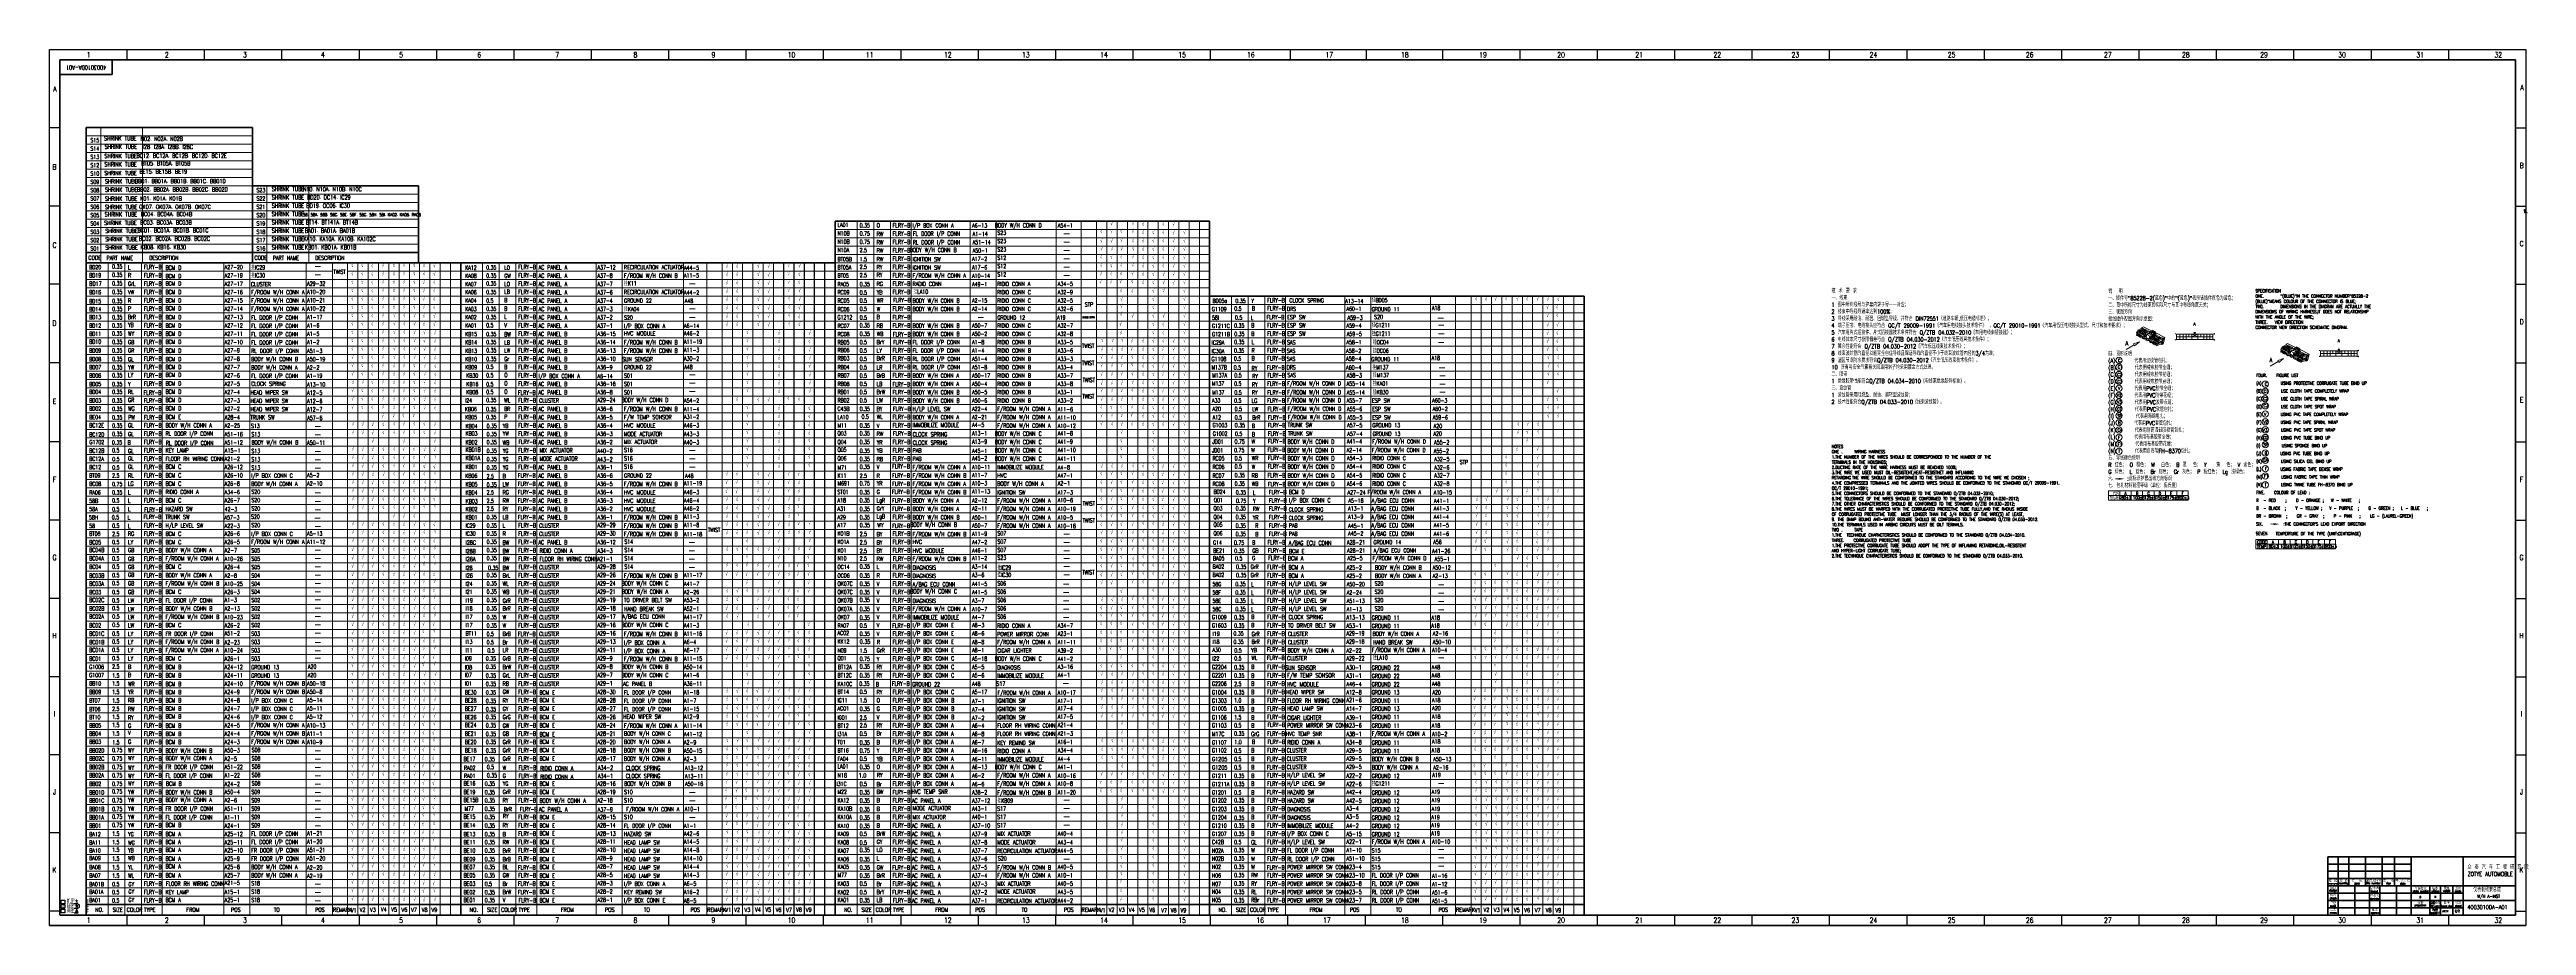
# Model space of a CAD drawing. Header units: millimetres. Extents: x 1376 to 3754, y -1445 to -604.
import ezdxf
from ezdxf.enums import TextEntityAlignment as Align

# ---------------------------------------------------------------- set-up
doc = ezdxf.new("R2010")
doc.units = ezdxf.units.MM
for name, color, linetype, lineweight in [('0Filament', 7, 'Continuous', 20), ('1CENTER', 1, 'Continuous', 20), ('2FRAME', 2, 'Continuous', 70)]:
    doc.layers.add(name, color=color, linetype=linetype, lineweight=lineweight)
doc.layers.add('2FRAM', color=2, linetype='Continuous')
doc.styles.add('HZ', font='TXT', dxfattribs={"width": 0.7, "height": 4, "bigfont": 'HZTXT'})
doc.styles.add('样式 1', font='txt.shx', dxfattribs={"width": 0.7})

msp = doc.modelspace()

# ---------------------------------------------------------------- hatches: boundary and pattern name
at = {"layer": '0Filament'}
for points in [[(3363, -1016.1), (3359.6, -1016.1), (3359.6, -1016.9), (3363, -1016.9)], [(3511.7, -1059.5), (3508.3, -1059.5), (3508.3, -1060.3), (3511.7, -1060.3)]]:
    msp.add_hatch(color=256, dxfattribs=at).paths.add_polyline_path(points)

# ---------------------------------------------------------------- linework, layer by layer
for p, q in [((1375.7, -1445.3), (1375.7, -604.3)), ((1375.7, -604.3), (2564.7, -604.3)), ((1450, -604.3), (1450, -614.3)), ((1524.3, -604.3), (1524.3, -614.3)), ((1598.6, -604.3), (1598.6, -614.3)), ((1673, -604.3), (1673, -614.3)), ((1747.3, -604.3), (1747.3, -614.3)), ((1821.6, -604.3), (1821.6, -614.3)), ((1895.9, -604.3), (1895.9, -614.3)), ((1970.2, -604.3), (1970.2, -614.3)), ((2044.5, -604.3), (2044.5, -614.3)), ((2118.8, -604.3), (2118.8, -614.3)), ((2193.1, -604.3), (2193.1, -614.3)), ((2267.5, -604.3), (2267.5, -614.3)), ((2341.8, -604.3), (2341.8, -614.3)), ((2416.1, -604.3), (2416.1, -614.3)), ((2490.4, -604.3), (2490.4, -614.3)), ((2564.7, -604.3), (3753.7, -604.3)), ((2567, -604.3), (2567, -614.3)), ((2640.2, -604.3), (2640.2, -614.3)), ((2713.3, -604.3), (2713.3, -614.3)), ((2787.6, -604.3), (2787.6, -614.3)), ((2862, -604.3), (2862, -614.3)), ((2936.3, -604.3), (2936.3, -614.3)), ((3010.6, -604.3), (3010.6, -614.3)), ((3084.9, -604.3), (3084.9, -614.3)), ((3159.2, -604.3), (3159.2, -614.3)), ((3233.5, -604.3), (3233.5, -614.3)), ((3307.8, -604.3), (3307.8, -614.3)), ((3382.1, -604.3), (3382.1, -614.3)), ((3456.5, -604.3), (3456.5, -614.3)), ((3530.8, -604.3), (3530.8, -614.3)), ((3605.1, -604.3), (3605.1, -614.3)), ((3679.4, -604.3), (3679.4, -614.3)), ((3753.7, -604.3), (3753.7, -1445.3)), ((1385.7, -679.5), (1375.7, -679.5)), ((3743.7, -679.5), (3753.7, -679.5)), ((1385.7, -754.6), (1375.8, -754.6)), ((3743.7, -754.6), (3753.6, -754.6)), ((1385.7, -829.7), (1375.8, -829.7)), ((3743.7, -829.7), (3753.6, -829.7)), ((1385.7, -905.2), (1375.8, -905.2)), ((3743.7, -905.2), (3753.6, -905.2)), ((1385.7, -981), (1375.8, -981)), ((3743.7, -981), (3753.6, -981)), ((1385.7, -1056.1), (1375.8, -1056.1)), ((3743.7, -1056.1), (3753.6, -1056.1)), ((1385.7, -1131.2), (1375.7, -1131.2)), ((1385.7, -1131.3), (1375.7, -1131.3)), ((3743.7, -1131.3), (3753.7, -1131.3)), ((1385.7, -1206.5), (1375.8, -1206.5)), ((3743.7, -1206.5), (3753.6, -1206.5)), ((1385.7, -1281.5), (1375.8, -1281.5)), ((3743.7, -1281.5), (3753.6, -1281.5)), ((1385.7, -1356.3), (1375.8, -1356.3)), ((3743.7, -1356.3), (3753.6, -1356.3)), ((1386.9, -1420.9), (1390.4, -1420.9)), ((1386.9, -1424.4), (1386.9, -1420.9)), ((1390.4, -1424.4), (1386.9, -1424.4)), ((1386.9, -1428.8), (1386.9, -1425.3)), ((1386.9, -1425.3), (1390.4, -1425.3)), ((1390.4, -1420.9), (1390.4, -1424.4)), ((1390.4, -1425.3), (1390.4, -1428.8)), ((1399.2, -1424.2), (1403.3, -1424.2)), ((1385.7, -1431.4), (1375.7, -1431.4)), ((2564.7, -1445.3), (1375.7, -1445.3)), ((1375.7, -1445.3), (3753.7, -1445.3)), ((1390.4, -1428.8), (1386.9, -1428.8)), ((1386.9, -1433.2), (1386.9, -1429.7)), ((1386.9, -1429.7), (1390.4, -1429.7)), ((1390.4, -1433.2), (1386.9, -1433.2)), ((1390.4, -1429.7), (1390.4, -1433.2)), ((1399.2, -1428.6), (1403.3, -1428.6)), ((1399.2, -1433), (1403.3, -1433)), ((1450, -1435.3), (1450, -1445.3)), ((1524.3, -1435.3), (1524.3, -1445.3)), ((1598.6, -1435.3), (1598.6, -1445.3)), ((1673, -1435.3), (1673, -1445.3)), ((1747.3, -1435.3), (1747.3, -1445.3)), ((1821.6, -1435.3), (1821.6, -1445.3)), ((1970.2, -1435.3), (1970.2, -1445.3)), ((2044.5, -1435.3), (2044.5, -1445.3)), ((2118.8, -1435.3), (2118.8, -1445.3)), ((2193.1, -1435.3), (2193.1, -1445.3)), ((2267.5, -1435.3), (2267.5, -1445.3)), ((2341.8, -1435.3), (2341.8, -1445.3)), ((2416.1, -1435.3), (2416.1, -1445.3)), ((2490.4, -1435.3), (2490.4, -1445.3)), ((2564.7, -1435.3), (2564.7, -1445.3)), ((3753.7, -1445.3), (2564.7, -1445.3)), ((2639, -1435.3), (2639, -1445.3)), ((2713.3, -1435.3), (2713.3, -1445.3)), ((2787.6, -1435.3), (2787.6, -1445.3)), ((2862, -1435.3), (2862, -1445.3)), ((2936.3, -1435.3), (2936.3, -1445.3)), ((3010.6, -1435.3), (3010.6, -1445.3)), ((3084.9, -1435.3), (3084.9, -1445.3)), ((3159.2, -1435.3), (3159.2, -1445.3)), ((3233.5, -1435.3), (3233.5, -1445.3)), ((3307.8, -1435.3), (3307.8, -1445.3)), ((3382.1, -1435.3), (3382.1, -1445.3)), ((3456.5, -1435.3), (3456.5, -1445.3)), ((3530.8, -1435.3), (3530.8, -1445.3)), ((3605.1, -1435.3), (3605.1, -1445.3)), ((3679.4, -1435.3), (3679.4, -1445.3)), ((3743.7, -1431.5), (3753.7, -1431.5))]:
    msp.add_line(p, q)
for p, q in [((1411, -687.1), (1570.5, -687.1)), ((1424.9, -679.1), (1424.9, -809.2)), ((1465.1, -679.1), (1465.1, -809.2)), ((1411, -695.1), (1570.5, -695.1)), ((1411, -703.1), (1570.5, -703.1)), ((1411, -711.1), (1570.5, -711.1)), ((1411, -719.1), (1570.5, -719.1)), ((1411, -727.1), (1570.5, -727.1)), ((1411, -735.1), (1570.5, -735.1)), ((1584.4, -735.1), (1584.4, -809.2)), ((1624.6, -735.1), (1624.6, -809.2)), ((1411, -743.1), (1570.5, -743.1)), ((1411, -751.1), (1570.5, -751.1)), ((1411, -759.1), (1570.5, -759.1)), ((1570.5, -743.1), (1730, -743.1)), ((1570.5, -751.1), (1730, -751.1)), ((1570.5, -759.1), (1730, -759.1)), ((1411, -767.1), (1570.5, -767.1)), ((1411, -775.1), (1570.5, -775.1)), ((1411, -783.1), (1570.5, -783.1)), ((1570.5, -767.1), (1730, -767.1)), ((1570.5, -775.1), (1730, -775.1)), ((1570.5, -783.1), (1730, -783.1)), ((2489.8, -777.2), (2130.2, -777.2)), ((2151.2, -769.2), (2151.2, -1435.2)), ((2167.2, -769.2), (2167.2, -1435.2)), ((2183.2, -1435.2), (2183.2, -769.2)), ((2203.2, -1435.2), (2203.2, -769.2)), ((2259.9, -1435.2), (2259.9, -769.2)), ((2284.9, -1435.2), (2284.9, -769.2)), ((2342.3, -1435.2), (2342.3, -769.2)), ((2349.9, -781.1), (2355.1, -781.1)), ((2366.3, -1435.2), (2366.3, -769.2)), ((2381.2, -1435.2), (2381.2, -769.2)), ((2391, -1435.2), (2391, -769.2)), ((2400.9, -1435.2), (2400.9, -769.2)), ((2410.8, -1435.2), (2410.8, -769.2)), ((2420.7, -1435.2), (2420.7, -769.2)), ((2430.5, -1435.2), (2430.5, -769.2)), ((2440.4, -1435.2), (2440.4, -769.2)), ((2450.3, -1435.2), (2450.3, -769.2)), ((2460.1, -1435.2), (2460.1, -769.2)), ((2470, -1435.2), (2470, -769.2)), ((2479.9, -1435.2), (2479.9, -769.2)), ((1411, -791.1), (1570.5, -791.1)), ((1570.5, -791.1), (1730, -791.1)), ((2489.8, -785.2), (2130.2, -785.2)), ((2489.8, -793.2), (2130.2, -793.2)), ((2489.8, -801.2), (2130.2, -801.2)), ((2349.9, -789.1), (2355.1, -789.1)), ((2349.9, -797.1), (2355.1, -797.1)), ((2349.9, -805.1), (2355.1, -805.1)), ((1647.3, -817.2), (1411, -817.2)), ((1770.6, -825.2), (1411, -825.2)), ((1432, -809.2), (1432, -1435.2)), ((1448, -809.2), (1448, -1435.2)), ((1464, -1435.2), (1464, -809.2)), ((1484, -1435.2), (1484, -809.2)), ((1543, -1435.2), (1543, -809.2)), ((1568, -1435.2), (1568, -809.2)), ((1622.3, -1435.2), (1622.3, -809.2)), ((1630.7, -812.6), (1636, -812.6)), ((1630.7, -820.6), (1636, -820.6)), ((1647.3, -1435.2), (1647.3, -809.2)), ((1662, -1435.2), (1662, -809.2)), ((1770.6, -817.2), (1662, -817.2)), ((1671.9, -1435.2), (1671.9, -809.2)), ((1681.8, -1435.2), (1681.8, -809.2)), ((1691.6, -1435.2), (1691.6, -809.2)), ((1701.5, -1435.2), (1701.5, -809.2)), ((1711.4, -1435.2), (1711.4, -809.2)), ((1721.3, -1435.2), (1721.3, -809.2)), ((1731.1, -1435.2), (1731.1, -809.2)), ((1741, -1435.2), (1741, -809.2)), ((1750.9, -1435.2), (1750.9, -809.2)), ((1760.7, -1435.2), (1760.7, -809.2)), ((2130.2, -817.2), (1770.6, -817.2)), ((2130.2, -825.2), (1770.6, -825.2)), ((1791.6, -809.2), (1791.6, -1435.2)), ((1807.6, -809.2), (1807.6, -1435.2)), ((1823.6, -1435.2), (1823.6, -809.2)), ((1843.6, -1435.2), (1843.6, -809.2)), ((1900.5, -1435.2), (1900.5, -809.2)), ((1925.5, -1435.2), (1925.5, -809.2)), ((1984.4, -1435.2), (1984.4, -809.2)), ((1990.3, -829.1), (1995.6, -829.1)), ((2006.9, -1435.2), (2006.9, -809.2)), ((2021.6, -1435.2), (2021.6, -809.2)), ((2031.5, -1435.2), (2031.5, -809.2)), ((2041.3, -1435.2), (2041.3, -809.2)), ((2051.2, -1435.2), (2051.2, -809.2)), ((2061.1, -1435.2), (2061.1, -809.2)), ((2071, -1435.2), (2071, -809.2)), ((2100.6, -1435.2), (2100.6, -809.2)), ((2110.4, -1435.2), (2110.4, -809.2)), ((2120.3, -1435.2), (2120.3, -809.2)), ((2489.8, -809.2), (2130.2, -809.2)), ((2489.8, -817.2), (2130.2, -817.2)), ((2489.8, -825.2), (2130.2, -825.2)), ((2349.9, -813.1), (2355.1, -813.1)), ((2349.9, -821.1), (2355.1, -821.1)), ((1770.6, -833.2), (1411, -833.2)), ((1770.6, -841.2), (1411, -841.2)), ((1770.6, -849.2), (1411, -849.2)), ((2130.2, -833.2), (1770.6, -833.2)), ((2130.2, -841.2), (1770.6, -841.2)), ((2130.2, -849.2), (1770.6, -849.2)), ((1990.3, -853.1), (1995.6, -853.1)), ((2489.8, -833.2), (2130.2, -833.2)), ((2489.8, -841.2), (2130.2, -841.2)), ((2366.3, -849.2), (2130.2, -849.2)), ((2489.8, -849.2), (2381.2, -849.2)), ((2489.8, -849.2), (2849.3, -849.2)), ((2619.5, -1435.2), (2619.5, -841.2)), ((2644.5, -1435.2), (2644.5, -841.2)), ((2750.6, -1435.2), (2750.6, -841.2)), ((2760.5, -1435.2), (2760.5, -841.2)), ((2770.4, -1435.2), (2770.4, -841.2)), ((2780.2, -1435.2), (2780.2, -841.2)), ((2790.1, -1435.2), (2790.1, -841.2)), ((2800, -1435.2), (2800, -841.2)), ((2809.8, -1435.2), (2809.8, -841.2)), ((2819.7, -1435.2), (2819.7, -841.2)), ((2829.6, -1435.2), (2829.6, -841.2)), ((2839.5, -1435.2), (2839.5, -841.2)), ((1770.6, -857.2), (1411, -857.2)), ((1770.6, -865.2), (1411, -865.2)), ((1770.6, -873.2), (1411, -873.2)), ((2130.2, -857.2), (1770.6, -857.2)), ((2130.2, -865.2), (1770.6, -865.2)), ((2130.2, -873.2), (1770.6, -873.2)), ((1990.3, -861.7), (1995.6, -861.7)), ((2489.8, -857.2), (2130.2, -857.2)), ((2489.8, -865.2), (2130.2, -865.2)), ((2489.8, -873.2), (2130.2, -873.2)), ((2267.5, -861.7), (2272.7, -861.7)), ((2489.8, -857.2), (2849.3, -857.2)), ((2489.8, -865.2), (2849.3, -865.2)), ((2489.8, -873.2), (2849.3, -873.2)), ((2709, -862.3), (2714.3, -862.3)), ((2709.5, -869), (2714.7, -869)), ((2709.6, -877.1), (2714.9, -877.1)), ((3397.8, -876.1), (3407.2, -880.9)), ((1770.6, -881.2), (1411, -881.2)), ((1770.6, -889.2), (1411, -889.2)), ((1770.6, -897.2), (1411, -897.2)), ((2130.2, -881.2), (1770.6, -881.2)), ((2130.2, -889.2), (1770.6, -889.2)), ((2130.2, -897.2), (1770.6, -897.2)), ((2489.8, -881.2), (2130.2, -881.2)), ((2366.3, -889.2), (2130.2, -889.2)), ((2489.8, -897.2), (2130.2, -897.2)), ((2489.8, -889.2), (2381.2, -889.2)), ((2489.8, -881.2), (2849.3, -881.2)), ((2489.8, -889.2), (2849.3, -889.2)), ((2489.8, -897.2), (2849.3, -897.2)), ((2709.6, -885.5), (2714.8, -885.5)), ((3377.1, -886.9), (3382.8, -884.8)), ((3377.1, -886.9), (3378.1, -888.7)), ((3382.8, -884.8), (3378.1, -888.7)), ((3515.5, -902.9), (3521.2, -900.8)), ((3515.5, -902.9), (3516.5, -904.7)), ((3521.2, -900.8), (3516.5, -904.7)), ((3536.3, -892.1), (3545.7, -896.9)), ((1770.6, -905.2), (1411, -905.2)), ((1770.6, -913.2), (1411, -913.2)), ((1770.6, -921.2), (1411, -921.2)), ((2130.2, -905.2), (1770.6, -905.2)), ((2130.2, -913.2), (1770.6, -913.2)), ((2130.2, -921.2), (1770.6, -921.2)), ((1990.3, -916.6), (1995.6, -916.6)), ((1990.3, -924.6), (1995.6, -924.6)), ((2366.3, -905.2), (2130.2, -905.2)), ((2130.2, -913.2), (2489.8, -913.2)), ((2130.2, -921.2), (2366.3, -921.2)), ((2489.8, -905.2), (2381.2, -905.2)), ((2381.2, -921.2), (2489.8, -921.2)), ((2489.8, -905.2), (2849.3, -905.2)), ((2489.8, -913.2), (2849.3, -913.2)), ((2489.8, -921.2), (2849.3, -921.2)), ((2710.3, -909.9), (2715.5, -909.9)), ((2710.7, -925.4), (2715.9, -925.4)), ((2710.9, -917.4), (2716.1, -917.4)), ((1770.6, -929.2), (1411, -929.2)), ((1770.6, -937.2), (1411, -937.2)), ((1770.6, -945.2), (1411, -945.2)), ((2130.2, -929.2), (1770.6, -929.2)), ((2130.2, -937.2), (1770.6, -937.2)), ((2130.2, -945.2), (1770.6, -945.2)), ((1990.3, -932.6), (1995.6, -932.6)), ((2130.2, -929.2), (2489.8, -929.2)), ((2130.2, -937.2), (2366.3, -937.2)), ((2489.8, -945.2), (2130.2, -945.2)), ((2381.2, -937.2), (2489.8, -937.2)), ((2489.8, -929.2), (2849.3, -929.2)), ((2489.8, -937.2), (2849.3, -937.2)), ((2489.8, -945.2), (2849.3, -945.2)), ((1770.6, -953.2), (1411, -953.2)), ((1770.6, -961.2), (1411, -961.2)), ((1770.6, -969.2), (1411, -969.2)), ((1630.7, -966.2), (1636, -966.2)), ((1630.7, -974.2), (1636, -974.2)), ((2130.2, -953.2), (1770.6, -953.2)), ((2130.2, -961.2), (1770.6, -961.2)), ((2130.2, -969.2), (1770.6, -969.2)), ((2489.8, -953.2), (2130.2, -953.2)), ((2489.8, -961.2), (2130.2, -961.2)), ((2489.8, -969.2), (2130.2, -969.2)), ((2489.8, -953.2), (2849.3, -953.2)), ((2489.8, -969.2), (2849.3, -969.2)), ((1770.6, -977.2), (1411, -977.2)), ((1770.6, -985.2), (1411, -985.2)), ((1770.6, -993.2), (1411, -993.2)), ((1630.7, -990.2), (1636, -990.2)), ((1630.7, -998.2), (1636, -998.2)), ((2130.2, -977.2), (1770.6, -977.2)), ((2130.2, -985.2), (1770.6, -985.2)), ((2130.2, -993.2), (1770.6, -993.2)), ((1990.3, -989.1), (1995.6, -989.1)), ((1990.3, -997.1), (1995.6, -997.1)), ((2489.8, -977.2), (2130.2, -977.2)), ((2489.8, -985.2), (2130.2, -985.2)), ((2489.8, -993.2), (2130.2, -993.2)), ((2489.8, -977.2), (2849.3, -977.2)), ((2489.8, -985.2), (2849.3, -985.2)), ((2849.3, -993.2), (2489.8, -993.2)), ((1770.6, -1001.2), (1411, -1001.2)), ((1770.6, -1009.2), (1411, -1009.2)), ((1770.6, -1017.2), (1411, -1017.2)), ((1630.7, -1006.2), (1636, -1006.2)), ((2130.2, -1001.2), (1770.6, -1001.2)), ((2130.2, -1009.2), (1770.6, -1009.2)), ((2130.2, -1017.2), (1770.6, -1017.2)), ((1990.3, -1005.1), (1995.6, -1005.1)), ((2489.8, -1001.2), (2130.2, -1001.2)), ((2489.8, -1009.2), (2130.2, -1009.2)), ((2489.8, -1017.2), (2130.2, -1017.2)), ((2725.9, -1001.2), (2489.8, -1001.2)), ((2849.3, -1009.2), (2489.8, -1009.2)), ((2849.3, -1017.2), (2489.8, -1017.2)), ((2849.3, -1001.2), (2740.8, -1001.2)), ((1770.6, -1025.2), (1411, -1025.2)), ((1770.6, -1033.2), (1411, -1033.2)), ((1770.6, -1041.2), (1411, -1041.2)), ((1630.7, -1029.8), (1636, -1029.8)), ((1630.7, -1038.2), (1636, -1038.2)), ((1630.7, -1046.2), (1636, -1046.2)), ((2130.2, -1025.2), (1770.6, -1025.2)), ((2130.2, -1033.2), (1770.6, -1033.2)), ((2130.2, -1041.2), (1770.6, -1041.2)), ((2489.8, -1025.2), (2130.2, -1025.2)), ((2489.8, -1033.2), (2130.2, -1033.2)), ((2366.3, -1041.2), (2130.2, -1041.2)), ((2489.8, -1041.2), (2381.2, -1041.2)), ((2489.8, -1025.2), (2849.3, -1025.2)), ((2489.8, -1033.2), (2849.3, -1033.2)), ((2489.8, -1041.2), (2849.3, -1041.2)), ((3352.9, -1036.9), (3352.9, -1028.1)), ((3352.9, -1028.1), (3429.5, -1028.1)), ((3352.9, -1032.5), (3429.5, -1032.5)), ((3429.5, -1036.9), (3352.9, -1036.9)), ((3363.9, -1036.9), (3363.9, -1028.1)), ((3374.9, -1036.9), (3374.9, -1028.1)), ((3385.8, -1036.9), (3385.8, -1028.1)), ((3396.8, -1036.9), (3396.8, -1028.1)), ((3407.8, -1036.9), (3407.8, -1028.1)), ((3418.7, -1036.9), (3418.7, -1028.1)), ((3429.5, -1028.1), (3429.5, -1036.9)), ((1770.6, -1049.2), (1411, -1049.2)), ((1770.6, -1057.2), (1411, -1057.2)), ((1770.6, -1065.2), (1411, -1065.2)), ((1630.5, -1054.1), (1635.7, -1054.1)), ((1630.7, -1062.2), (1636, -1062.2)), ((2130.2, -1049.2), (1770.6, -1049.2)), ((2130.2, -1057.2), (1770.6, -1057.2)), ((2006.9, -1065.2), (1770.6, -1065.2)), ((2130.2, -1065.2), (2021.6, -1065.2)), ((2489.8, -1049.2), (2130.2, -1049.2)), ((2366.3, -1057.2), (2130.2, -1057.2)), ((2489.8, -1065.2), (2130.2, -1065.2)), ((2349.9, -1069.7), (2355.1, -1069.7)), ((2489.8, -1057.2), (2381.2, -1057.2)), ((2489.8, -1049.2), (2849.3, -1049.2)), ((2489.8, -1057.2), (2849.3, -1057.2)), ((2489.8, -1065.2), (2849.3, -1065.2)), ((1770.6, -1073.2), (1411, -1073.2)), ((1770.6, -1081.2), (1411, -1081.2)), ((1770.6, -1089.2), (1411, -1089.2)), ((1630.7, -1085.1), (1636, -1085.1)), ((1630.7, -1093.1), (1636, -1093.1)), ((2130.2, -1073.2), (1770.6, -1073.2)), ((2130.2, -1081.2), (1770.6, -1081.2)), ((2130.2, -1089.2), (1770.6, -1089.2)), ((1989.9, -1077.7), (1995.1, -1077.7)), ((1989.9, -1085.7), (1995.1, -1085.7)), ((1989.9, -1093.7), (1995.1, -1093.7)), ((2489.8, -1073.2), (2130.2, -1073.2)), ((2489.8, -1081.2), (2130.2, -1081.2)), ((2489.8, -1089.2), (2130.2, -1089.2)), ((2349.9, -1077.7), (2355.1, -1077.7)), ((2349.9, -1085.7), (2355.1, -1085.7)), ((2349.9, -1093.1), (2355.1, -1093.1)), ((2489.8, -1073.2), (2849.3, -1073.2)), ((2489.8, -1081.2), (2849.3, -1081.2)), ((2489.8, -1089.2), (2849.3, -1089.2)), ((3494.5, -1083.6), (3494.5, -1074.8)), ((3494.5, -1074.8), (3571, -1074.8)), ((3494.5, -1079.2), (3571, -1079.2)), ((3571, -1083.6), (3494.5, -1083.6)), ((3505.5, -1083.6), (3505.5, -1074.8)), ((3516.4, -1083.6), (3516.4, -1074.8)), ((3527.4, -1083.6), (3527.4, -1074.8)), ((3538.4, -1083.6), (3538.4, -1074.8)), ((3549.3, -1083.6), (3549.3, -1074.8)), ((3560.3, -1083.6), (3560.3, -1074.8)), ((3571, -1074.8), (3571, -1083.6)), ((1770.6, -1097.2), (1411, -1097.2)), ((1770.6, -1105.2), (1411, -1105.2)), ((1770.6, -1113.2), (1411, -1113.2)), ((1630.7, -1101.1), (1636, -1101.1)), ((1630.7, -1109.1), (1636, -1109.1)), ((1630.7, -1117.1), (1636, -1117.1)), ((2130.2, -1097.2), (1770.6, -1097.2)), ((2130.2, -1105.2), (1770.6, -1105.2)), ((2130.2, -1113.2), (1770.6, -1113.2)), ((1989.9, -1101.7), (1995.1, -1101.7)), ((2489.8, -1097.2), (2130.2, -1097.2)), ((2366.3, -1105.2), (2130.2, -1105.2)), ((2489.8, -1113.2), (2130.2, -1113.2)), ((2349.4, -1117.7), (2354.7, -1117.7)), ((2349.9, -1100.6), (2355.1, -1100.6)), ((2349.9, -1108.6), (2355.1, -1108.6)), ((2489.8, -1105.2), (2381.2, -1105.2)), ((2849.3, -1097.2), (2489.8, -1097.2)), ((2849.3, -1105.2), (2489.8, -1105.2)), ((2849.3, -1113.2), (2489.8, -1113.2)), ((1770.6, -1121.2), (1411, -1121.2)), ((1770.6, -1129.2), (1411, -1129.2)), ((1770.6, -1137.2), (1411, -1137.2)), ((1630.7, -1125.1), (1636, -1125.1)), ((1630.7, -1132.6), (1636, -1132.6)), ((1630.7, -1140.6), (1636, -1140.6)), ((2130.2, -1121.2), (1770.6, -1121.2)), ((2130.2, -1129.2), (1770.6, -1129.2)), ((2130.2, -1137.2), (1770.6, -1137.2)), ((2489.8, -1121.2), (2130.2, -1121.2)), ((2489.8, -1129.2), (2130.2, -1129.2)), ((2489.8, -1137.2), (2130.2, -1137.2)), ((2349.4, -1125.7), (2354.7, -1125.7)), ((2349.4, -1133.7), (2354.7, -1133.7)), ((2349.4, -1141.7), (2354.7, -1141.7)), ((2849.3, -1121.2), (2489.8, -1121.2)), ((2849.3, -1129.2), (2489.8, -1129.2)), ((2849.3, -1137.2), (2489.8, -1137.2)), ((2709.5, -1118.2), (2714.7, -1118.2)), ((2709.5, -1126.2), (2714.7, -1126.2)), ((2709.5, -1134.2), (2714.7, -1134.2)), ((1770.6, -1145.2), (1411, -1145.2)), ((1770.6, -1153.2), (1411, -1153.2)), ((1770.6, -1161.2), (1411, -1161.2)), ((1630.7, -1148.6), (1636, -1148.6)), ((1630.7, -1156.6), (1636, -1156.6)), ((1630.7, -1164.6), (1636, -1164.6)), ((2130.2, -1145.2), (1770.6, -1145.2)), ((2130.2, -1153.2), (1770.6, -1153.2)), ((2130.2, -1161.2), (1770.6, -1161.2)), ((2489.8, -1145.2), (2130.2, -1145.2)), ((2489.8, -1153.2), (2130.2, -1153.2)), ((2489.8, -1161.2), (2130.2, -1161.2)), ((2349.4, -1149.7), (2354.7, -1149.7)), ((2849.3, -1145.2), (2489.8, -1145.2)), ((2849.3, -1153.2), (2489.8, -1153.2)), ((2849.3, -1161.2), (2489.8, -1161.2)), ((2709.5, -1142.2), (2714.7, -1142.2)), ((1770.6, -1169.2), (1411, -1169.2)), ((1770.6, -1177.2), (1411, -1177.2)), ((1770.6, -1185.2), (1411, -1185.2)), ((1630.7, -1173.7), (1636, -1173.7)), ((1630.7, -1181.7), (1636, -1181.7)), ((1630.7, -1188.6), (1636, -1188.6)), ((2130.2, -1169.2), (1770.6, -1169.2)), ((2130.2, -1177.2), (1770.6, -1177.2)), ((2130.2, -1185.2), (1770.6, -1185.2)), ((2489.8, -1169.2), (2130.2, -1169.2)), ((2489.8, -1177.2), (2130.2, -1177.2)), ((2489.8, -1185.2), (2130.2, -1185.2)), ((2849.3, -1169.2), (2489.8, -1169.2)), ((2849.3, -1177.2), (2489.8, -1177.2)), ((2849.3, -1185.2), (2489.8, -1185.2)), ((2709.5, -1188.2), (2714.7, -1188.2)), ((1770.6, -1193.2), (1411, -1193.2)), ((1770.6, -1201.2), (1411, -1201.2)), ((1770.6, -1209.2), (1411, -1209.2)), ((2130.2, -1193.2), (1770.6, -1193.2)), ((2130.2, -1201.2), (1770.6, -1201.2)), ((2130.2, -1209.2), (1770.6, -1209.2)), ((2130.2, -1209.2), (1780.8, -1209.2)), ((2489.8, -1193.2), (2130.2, -1193.2)), ((2489.8, -1201.2), (2130.2, -1201.2)), ((2489.8, -1209.2), (2130.2, -1209.2)), ((2349.1, -1213.1), (2354.4, -1213.1)), ((2849.3, -1193.2), (2489.8, -1193.2)), ((2849.3, -1201.2), (2489.8, -1201.2)), ((2849.3, -1209.2), (2489.8, -1209.2)), ((1770.6, -1217.2), (1411, -1217.2)), ((1770.6, -1225.2), (1411, -1225.2)), ((1770.6, -1233.2), (1411, -1233.2)), ((2130.2, -1217.2), (1770.6, -1217.2)), ((2130.2, -1225.2), (1770.6, -1225.2)), ((2130.2, -1233.2), (1770.6, -1233.2)), ((2489.8, -1217.2), (2130.2, -1217.2)), ((2489.8, -1225.2), (2130.2, -1225.2)), ((2489.8, -1233.2), (2130.2, -1233.2)), ((2849.3, -1217.2), (2489.8, -1217.2)), ((2849.3, -1225.2), (2489.8, -1225.2)), ((2849.3, -1233.2), (2489.8, -1233.2)), ((1770.6, -1241.2), (1411, -1241.2)), ((1770.6, -1249.2), (1411, -1249.2)), ((1770.6, -1257.2), (1411, -1257.2)), ((2130.2, -1241.2), (1770.6, -1241.2)), ((2130.2, -1249.2), (1770.6, -1249.2)), ((2130.2, -1257.2), (1770.6, -1257.2)), ((2489.8, -1241.2), (2130.2, -1241.2)), ((2489.8, -1249.2), (2130.2, -1249.2)), ((2489.8, -1257.2), (2130.2, -1257.2)), ((2849.3, -1241.2), (2489.8, -1241.2)), ((2849.3, -1249.2), (2489.8, -1249.2)), ((2849.3, -1257.2), (2489.8, -1257.2)), ((1770.6, -1265.2), (1411, -1265.2)), ((1770.6, -1273.2), (1411, -1273.2)), ((1770.6, -1281.2), (1411, -1281.2)), ((1630.7, -1277.7), (1636, -1277.7)), ((2130.2, -1265.2), (1770.6, -1265.2)), ((2130.2, -1273.2), (1770.6, -1273.2)), ((2130.2, -1281.2), (1770.6, -1281.2)), ((2489.8, -1265.2), (2130.2, -1265.2)), ((2489.8, -1273.2), (2130.2, -1273.2)), ((2489.8, -1281.2), (2130.2, -1281.2)), ((2849.3, -1265.2), (2489.8, -1265.2)), ((2849.3, -1273.2), (2489.8, -1273.2)), ((2849.3, -1281.2), (2489.8, -1281.2)), ((1770.6, -1289.2), (1411, -1289.2)), ((1770.6, -1297.2), (1411, -1297.2)), ((1770.6, -1305.2), (1411, -1305.2)), ((1630.7, -1285.7), (1636, -1285.7)), ((1630.7, -1293.7), (1636, -1293.7)), ((1630.7, -1301.7), (1636, -1301.7)), ((2130.2, -1289.2), (1770.6, -1289.2)), ((2130.2, -1297.2), (1770.6, -1297.2)), ((2130.2, -1305.2), (1770.6, -1305.2)), ((2489.8, -1289.2), (2130.2, -1289.2)), ((2489.8, -1297.2), (2130.2, -1297.2)), ((2489.8, -1305.2), (2130.2, -1305.2)), ((2849.3, -1289.2), (2489.8, -1289.2)), ((2849.3, -1297.2), (2489.8, -1297.2)), ((2849.3, -1305.2), (2489.8, -1305.2)), ((1770.6, -1313.2), (1411, -1313.2)), ((1770.6, -1321.2), (1411, -1321.2)), ((1770.6, -1329.2), (1411, -1329.2)), ((1630.7, -1309.7), (1636, -1309.7)), ((1630.7, -1317.7), (1636, -1317.7)), ((1630.7, -1325.7), (1636, -1325.7)), ((2130.2, -1313.2), (1770.6, -1313.2)), ((2130.2, -1321.2), (1770.6, -1321.2)), ((2130.2, -1329.2), (1770.6, -1329.2)), ((1990.3, -1317.7), (1995.6, -1317.7)), ((1990.3, -1325.7), (1995.6, -1325.7)), ((2489.8, -1313.2), (2130.2, -1313.2)), ((2489.8, -1321.2), (2130.2, -1321.2)), ((2489.8, -1329.2), (2130.2, -1329.2)), ((2349.9, -1325.1), (2355.1, -1325.1)), ((2849.3, -1313.2), (2489.8, -1313.2)), ((2849.3, -1321.2), (2489.8, -1321.2)), ((2849.3, -1329.2), (2489.8, -1329.2)), ((2709.5, -1309.1), (2714.7, -1309.1)), ((1770.6, -1337.2), (1411, -1337.2)), ((1770.6, -1345.2), (1411, -1345.2)), ((1770.6, -1353.2), (1411, -1353.2)), ((1630.7, -1333.7), (1636, -1333.7)), ((1630.7, -1341.7), (1636, -1341.7)), ((1630.7, -1349.7), (1636, -1349.7)), ((2130.2, -1337.2), (1770.6, -1337.2)), ((2130.2, -1345.2), (1770.6, -1345.2)), ((2130.2, -1353.2), (1770.6, -1353.2)), ((1990.3, -1341.7), (1995.6, -1341.7)), ((2489.8, -1337.2), (2130.2, -1337.2)), ((2489.8, -1345.2), (2130.2, -1345.2)), ((2489.8, -1353.2), (2130.2, -1353.2)), ((2349.9, -1333.1), (2355.1, -1333.1)), ((2349.9, -1341.1), (2355.1, -1341.1)), ((2349.9, -1349.1), (2355.1, -1349.1)), ((2849.3, -1337.2), (2489.8, -1337.2)), ((2849.3, -1345.2), (2489.8, -1345.2)), ((2849.3, -1353.2), (2489.8, -1353.2)), ((1770.6, -1361.2), (1411, -1361.2)), ((1770.6, -1369.2), (1411, -1369.2)), ((1770.6, -1377.2), (1411, -1377.2)), ((2130.2, -1361.2), (1770.6, -1361.2)), ((2130.2, -1369.2), (1770.6, -1369.2)), ((2130.2, -1377.2), (1770.6, -1377.2)), ((2080.8, -1369.2), (1780.8, -1369.2)), ((2489.8, -1361.2), (2130.2, -1361.2)), ((2489.8, -1369.2), (2130.2, -1369.2)), ((2489.8, -1377.2), (2130.2, -1377.2)), ((2849.3, -1361.2), (2489.8, -1361.2)), ((2849.3, -1369.2), (2489.8, -1369.2)), ((2849.3, -1377.2), (2489.8, -1377.2)), ((2709.5, -1372.2), (2714.7, -1372.2)), ((1770.6, -1385.2), (1411, -1385.2)), ((1770.6, -1393.2), (1411, -1393.2)), ((1770.6, -1401.2), (1411, -1401.2)), ((2130.2, -1385.2), (1770.6, -1385.2)), ((2130.2, -1393.2), (1770.6, -1393.2)), ((2130.2, -1401.2), (1770.6, -1401.2)), ((2489.8, -1385.2), (2130.2, -1385.2)), ((2489.8, -1393.2), (2130.2, -1393.2)), ((2489.8, -1401.2), (2130.2, -1401.2)), ((2349.9, -1381.7), (2355.1, -1381.7)), ((2849.3, -1385.2), (2489.8, -1385.2)), ((2849.3, -1393.2), (2489.8, -1393.2)), ((2849.3, -1401.2), (2489.8, -1401.2)), ((2709.5, -1380.2), (2714.7, -1380.2)), ((2709.5, -1388.2), (2714.7, -1388.2)), ((1770.6, -1409.2), (1411, -1409.2)), ((1770.6, -1417.2), (1411, -1417.2)), ((1484, -1425.2), (1484, -1435.2)), ((1630.7, -1405.7), (1636, -1405.7)), ((1630.7, -1413.7), (1636, -1413.7)), ((1630.7, -1421.7), (1636, -1421.7)), ((2130.2, -1409.2), (1770.6, -1409.2)), ((2130.2, -1417.2), (1770.6, -1417.2)), ((2489.8, -1409.2), (2130.2, -1409.2)), ((2489.8, -1417.2), (2130.2, -1417.2)), ((2203.2, -1425.2), (2203.2, -1435.2)), ((2849.3, -1409.2), (2489.8, -1409.2)), ((2849.3, -1417.2), (2489.8, -1417.2)), ((2562.7, -1425.2), (2562.7, -1435.2))]:
    msp.add_line(p, q, dxfattribs=at)
at = {"layer": '0Filament', "lineweight": -2}
for p, q in [((2080.8, -1435.3), (2080.8, -809.2)), ((2090.7, -1435.3), (2090.7, -809.2)), ((2100.6, -1435.3), (2100.6, -809.2)), ((2110.4, -1435.3), (2110.4, -809.2)), ((2120.3, -1435.3), (2120.3, -809.2))]:
    msp.add_line(p, q, dxfattribs=at)
at = {"layer": '0Filament', "color": 0}
for p, q in [((2510.8, -841.2), (2510.8, -1435.2)), ((2526.8, -841.2), (2526.8, -1435.2)), ((2542.8, -1435.2), (2542.8, -841.2)), ((2562.7, -1435.2), (2562.7, -841.2)), ((2701.9, -1435.2), (2701.9, -841.2)), ((2725.9, -1435.2), (2725.9, -841.2)), ((2740.8, -1435.2), (2740.8, -841.2)), ((2710.7, -933.4), (2715.9, -933.4)), ((2489.8, -961.2), (2849.3, -961.2))]:
    msp.add_line(p, q, dxfattribs=at)
at = {"layer": '0Filament', "ltscale": 0.102568}
for p, q in [((3379.9, -878.4), (3380.5, -876.4)), ((3518.4, -894.4), (3518.9, -892.4))]:
    msp.add_line(p, q, dxfattribs=at)
at = {"layer": '0Filament', "ltscale": 0.017676}
for p, q in [((3379.9, -878.4), (3380.1, -878.7)), ((3518.4, -894.4), (3518.5, -894.7))]:
    msp.add_line(p, q, dxfattribs=at)
at = {"layer": '0Filament', "ltscale": 0.045585}
for p, q in [((3380, -876.2), (3380.3, -875.3)), ((3400.7, -886.7), (3400.9, -885.8)), ((3404.4, -883.8), (3404.7, -882.9)), ((3405.5, -883), (3405.3, -883.9)), ((3518.5, -892.2), (3518.7, -891.3)), ((3539.1, -902.7), (3539.4, -901.8)), ((3542.9, -899.8), (3543.1, -898.9)), ((3543.9, -899), (3543.7, -899.9))]:
    msp.add_line(p, q, dxfattribs=at)
at = {"layer": '0Filament', "ltscale": 0.025213}
for p, q in [((3380, -876.2), (3380.5, -876.4)), ((3380.3, -875.3), (3380.7, -875.5)), ((3400.2, -886.5), (3400.7, -886.7)), ((3405, -886.1), (3405.4, -886.3)), ((3518.5, -892.2), (3518.9, -892.4)), ((3518.7, -891.3), (3519.2, -891.5)), ((3538.7, -902.5), (3539.1, -902.7)), ((3543.4, -902.1), (3543.9, -902.3))]:
    msp.add_line(p, q, dxfattribs=at)
at = {"layer": '0Filament', "ltscale": 0.065326}
for p, q in [((3380.1, -878.7), (3381.2, -879.3)), ((3518.5, -894.7), (3519.7, -895.3))]:
    msp.add_line(p, q, dxfattribs=at)
at = {"layer": '0Filament', "ltscale": 0.032344}
for p, q in [((3380.9, -875), (3380.3, -875.3)), ((3519.3, -891), (3518.7, -891.3))]:
    msp.add_line(p, q, dxfattribs=at)
at = {"layer": '0Filament', "ltscale": 0.068379}
for p, q in [((3381, -876.6), (3380.6, -878)), ((3381.6, -874.4), (3381.2, -875.7)), ((3383.2, -877.8), (3382.9, -879.1)), ((3383.9, -875.5), (3383.5, -876.8)), ((3384.5, -875.8), (3384.1, -877.1)), ((3386.7, -877), (3386.4, -878.3)), ((3388, -880.2), (3387.7, -881.6)), ((3389.3, -880.9), (3389, -882.2)), ((3391.4, -882), (3391, -883.3)), ((3392.7, -882.6), (3392.3, -883.9)), ((3393.5, -881.9), (3393.9, -880.6)), ((3395.7, -883.1), (3396.1, -881.8)), ((3396.4, -883.4), (3396.7, -882.1)), ((3397.1, -886.4), (3397.5, -885.1)), ((3397.8, -884.1), (3398.2, -882.8)), ((3398.6, -884.5), (3399, -883.2)), ((3399.4, -887.5), (3399.8, -886.2)), ((3519.4, -892.6), (3519, -893.9)), ((3520, -890.3), (3519.7, -891.7)), ((3521.7, -893.8), (3521.3, -895.1)), ((3522.3, -891.5), (3521.9, -892.8)), ((3522.9, -891.8), (3522.5, -893.1)), ((3525.2, -893), (3524.8, -894.3)), ((3526.5, -896.2), (3526.1, -897.6)), ((3527.8, -896.9), (3527.4, -898.2)), ((3529.8, -898), (3529.5, -899.3)), ((3531.1, -898.6), (3530.8, -899.9)), ((3531.9, -897.9), (3532.3, -896.6)), ((3534.2, -899.1), (3534.5, -897.7)), ((3534.8, -899.4), (3535.2, -898.1)), ((3535.6, -902.4), (3535.9, -901.1)), ((3536.2, -900.1), (3536.6, -898.8)), ((3537, -900.5), (3537.4, -899.2)), ((3537.8, -903.5), (3538.2, -902.2))]:
    msp.add_line(p, q, dxfattribs=at)
at = {"layer": '0Filament', "ltscale": 0.05881}
for p, q in [((3380.6, -878), (3381.7, -877.5)), ((3384.1, -877.1), (3385.2, -876.6)), ((3394.9, -882.7), (3396, -882.2)), ((3395.7, -885.7), (3396.8, -885.2)), ((3396.4, -883.4), (3397.4, -882.9)), ((3397.1, -886.4), (3398.2, -885.9)), ((3399.2, -884.8), (3400.3, -884.4)), ((3519, -893.9), (3520.1, -893.5)), ((3522.5, -893.1), (3523.6, -892.6)), ((3533.4, -898.6), (3534.4, -898.2)), ((3534.1, -901.7), (3535.2, -901.2)), ((3534.8, -899.4), (3535.9, -898.9)), ((3535.6, -902.4), (3536.6, -901.9)), ((3537.6, -900.8), (3538.7, -900.4))]:
    msp.add_line(p, q, dxfattribs=at)
at = {"layer": '0Filament', "ltscale": 0.045843}
for p, q in [((3380.6, -878), (3381.4, -878.4)), ((3382.4, -877.4), (3383.2, -877.8)), ((3383, -875.1), (3383.9, -875.5)), ((3384.1, -877.1), (3384.9, -877.5)), ((3385.9, -876.5), (3386.7, -877)), ((3393.5, -881.9), (3394.3, -882.3)), ((3395.3, -881.3), (3396.1, -881.8)), ((3396.4, -883.4), (3397.2, -883.8)), ((3397.1, -886.4), (3398, -886.8)), ((3398.9, -885.8), (3399.8, -886.2)), ((3519, -893.9), (3519.9, -894.4)), ((3520.8, -893.4), (3521.7, -893.8)), ((3521.5, -891.1), (3522.3, -891.5)), ((3522.5, -893.1), (3523.4, -893.5)), ((3524.3, -892.5), (3525.2, -893)), ((3531.9, -897.9), (3532.7, -898.3)), ((3533.7, -897.3), (3534.5, -897.7)), ((3534.8, -899.4), (3535.6, -899.8)), ((3535.6, -902.4), (3536.4, -902.8)), ((3537.4, -901.8), (3538.2, -902.2))]:
    msp.add_line(p, q, dxfattribs=at)
at = {"layer": '0Filament', "ltscale": 0.09573}
for p, q in [((3380.7, -875.5), (3381.2, -873.7)), ((3519.2, -891.5), (3519.7, -889.7))]:
    msp.add_line(p, q, dxfattribs=at)
at = {"layer": '0Filament', "ltscale": 0.045842}
for p, q in [((3381, -876.6), (3381.8, -877.1)), ((3381.2, -875.7), (3382.1, -876.1)), ((3382, -878.7), (3382.9, -879.1)), ((3384.5, -875.8), (3385.3, -876.2)), ((3385.5, -877.9), (3386.4, -878.3)), ((3397.5, -885.1), (3398.3, -885.5)), ((3398.6, -887.1), (3399.4, -887.5)), ((3519.4, -892.6), (3520.2, -893)), ((3519.7, -891.7), (3520.5, -892.1)), ((3520.5, -894.7), (3521.3, -895.1)), ((3522.9, -891.8), (3523.7, -892.2)), ((3524, -893.9), (3524.8, -894.3)), ((3535.9, -901.1), (3536.8, -901.5)), ((3537, -903.1), (3537.8, -903.5))]:
    msp.add_line(p, q, dxfattribs=at)
at = {"layer": '0Filament', "ltscale": 0.214814}
for p, q in [((3381.2, -873.7), (3385.2, -871.9)), ((3381.9, -873.4), (3385.8, -871.6)), ((3388, -873.3), (3384, -875.1)), ((3389.5, -873.5), (3385.6, -875.3)), ((3390, -873.8), (3386.1, -875.6)), ((3388.4, -876.7), (3392.3, -874.9)), ((3394.2, -879.7), (3398.1, -877.9)), ((3400.2, -879.6), (3396.3, -881.4)), ((3400.4, -879.1), (3396.4, -880.8)), ((3400.8, -879.3), (3396.9, -881.1)), ((3401.8, -879.8), (3397.9, -881.6)), ((3399.7, -888.5), (3403.6, -886.7)), ((3400.7, -883), (3404.6, -881.2)), ((3519.7, -889.7), (3523.6, -887.9)), ((3520.3, -889.4), (3524.2, -887.6)), ((3526.4, -889.3), (3522.5, -891.1)), ((3528, -889.5), (3524, -891.3)), ((3528.5, -889.8), (3524.5, -891.6)), ((3526.8, -892.7), (3530.7, -890.9)), ((3532.6, -895.7), (3536.5, -893.9)), ((3538.6, -895.6), (3534.7, -897.4)), ((3538.8, -895.1), (3534.9, -896.8)), ((3539.3, -895.3), (3535.4, -897.1)), ((3540.2, -895.8), (3536.3, -897.6)), ((3538.1, -904.5), (3542, -902.7)), ((3539.1, -899), (3543, -897.2))]:
    msp.add_line(p, q, dxfattribs=at)
at = {"layer": '0Filament', "ltscale": 0.034777}
for p, q in [((3381.2, -873.7), (3381.9, -873.4)), ((3385.2, -871.9), (3385.8, -871.6)), ((3519.7, -889.7), (3520.3, -889.4)), ((3523.6, -887.9), (3524.2, -887.6))]:
    msp.add_line(p, q, dxfattribs=at)
at = {"layer": '0Filament', "ltscale": 0.058808}
for p, q in [((3381.2, -875.7), (3382.3, -875.2)), ((3382, -878.7), (3383.1, -878.2)), ((3382.7, -876.4), (3383.7, -875.9)), ((3383.5, -879.4), (3384.5, -878.9)), ((3385.5, -877.9), (3386.6, -877.4)), ((3387, -878.6), (3388, -878.1)), ((3393.5, -881.9), (3394.6, -881.4)), ((3397.8, -884.1), (3398.9, -883.6)), ((3398.6, -887.1), (3399.6, -886.6)), ((3519.7, -891.7), (3520.7, -891.2)), ((3520.5, -894.7), (3521.5, -894.2)), ((3521.1, -892.4), (3522.2, -891.9)), ((3521.9, -895.4), (3523, -894.9)), ((3524, -893.9), (3525, -893.4)), ((3525.4, -894.6), (3526.5, -894.1)), ((3531.9, -897.9), (3533, -897.4)), ((3536.2, -900.1), (3537.3, -899.6)), ((3537, -903.1), (3538.1, -902.6))]:
    msp.add_line(p, q, dxfattribs=at)
at = {"layer": '0Filament', "ltscale": 0.027351}
for p, q in [((3381.4, -878.8), (3381.2, -879.3)), ((3382.8, -873.9), (3382.6, -874.4)), ((3382.8, -879.5), (3382.7, -880)), ((3383.3, -874.1), (3383.1, -874.6)), ((3383.3, -879.8), (3383.1, -880.3)), ((3384.7, -874.8), (3384.5, -875.4)), ((3385.2, -871.9), (3385.3, -871.4)), ((3385.6, -875.3), (3385.5, -875.8)), ((3386.5, -872.6), (3386.7, -872.1)), ((3387.1, -876), (3386.9, -876.6)), ((3387.5, -876.3), (3387.4, -876.8)), ((3389.4, -874.1), (3389.5, -873.5)), ((3390.8, -874.8), (3391, -874.3)), ((3398.8, -878.9), (3398.9, -878.3)), ((3401.6, -880.3), (3401.8, -879.8)), ((3394.9, -880.6), (3395, -880.1)), ((3396.3, -881.4), (3396.4, -880.8)), ((3396.8, -881.6), (3396.9, -881.1)), ((3396.8, -887.3), (3397, -886.7)), ((3397.7, -882.1), (3397.9, -881.6)), ((3397.8, -887.7), (3397.9, -887.2)), ((3398.2, -882.3), (3398.4, -881.8)), ((3398.3, -888), (3398.4, -887.5)), ((3399.2, -882.8), (3399.3, -882.3)), ((3399.6, -883.1), (3399.8, -882.6)), ((3403.1, -881.1), (3403.2, -880.5)), ((3404.9, -882), (3405.1, -881.5)), ((3519.8, -894.8), (3519.7, -895.3)), ((3521.2, -889.9), (3521, -890.4)), ((3521.2, -895.5), (3521.1, -896)), ((3521.7, -890.1), (3521.5, -890.6)), ((3521.7, -895.7), (3521.6, -896.3)), ((3523.1, -890.8), (3523, -891.4)), ((3523.6, -887.9), (3523.7, -887.4)), ((3524, -891.3), (3523.9, -891.8)), ((3525, -888.6), (3525.1, -888.1)), ((3525.5, -892), (3525.3, -892.6)), ((3526, -892.3), (3525.8, -892.8)), ((3527.8, -890.1), (3528, -889.5)), ((3529.2, -890.8), (3529.4, -890.3)), ((3533.3, -896.6), (3533.4, -896.1)), ((3534.7, -897.4), (3534.9, -896.8)), ((3535.2, -897.6), (3535.4, -897.1)), ((3535.3, -903.3), (3535.4, -902.7)), ((3536.1, -898.1), (3536.3, -897.6)), ((3536.2, -903.7), (3536.3, -903.2)), ((3536.6, -898.3), (3536.8, -897.8)), ((3536.7, -904), (3536.8, -903.5)), ((3537.2, -894.9), (3537.4, -894.3)), ((3537.6, -898.8), (3537.7, -898.3)), ((3538.1, -899.1), (3538.2, -898.5)), ((3540.1, -896.3), (3540.2, -895.8)), ((3541.5, -897), (3541.6, -896.5)), ((3543.3, -898), (3543.5, -897.5))]:
    msp.add_line(p, q, dxfattribs=at)
at = {"layer": '0Filament', "ltscale": 0.034779}
for p, q in [((3381.2, -879.3), (3381.9, -879)), ((3382.7, -880), (3383.3, -879.7)), ((3396.3, -887), (3397, -886.7)), ((3399.2, -888.5), (3399.7, -888.5)), ((3519.7, -895.3), (3520.3, -895)), ((3521.1, -896), (3521.7, -895.7)), ((3534.8, -903), (3535.4, -902.7)), ((3537.6, -904.5), (3538.1, -904.5))]:
    msp.add_line(p, q, dxfattribs=at)
at = {"layer": '0Filament', "ltscale": 0.068378}
for p, q in [((3381.8, -877.1), (3381.4, -878.4)), ((3382.4, -877.4), (3382, -878.7)), ((3382.4, -874.8), (3382.1, -876.1)), ((3383, -875.1), (3382.7, -876.4)), ((3383.8, -878.1), (3383.5, -879.4)), ((3384.7, -878.5), (3384.3, -879.8)), ((3385.3, -876.2), (3384.9, -877.5)), ((3385.9, -876.5), (3385.5, -877.9)), ((3386, -879.2), (3385.6, -880.5)), ((3387.3, -877.3), (3387, -878.6)), ((3388.2, -877.7), (3387.8, -879)), ((3394.3, -882.3), (3394.7, -881)), ((3394.8, -883.7), (3394.4, -885)), ((3394.9, -882.7), (3395.3, -881.3)), ((3395.7, -885.7), (3396.1, -884.3)), ((3396.5, -886.1), (3396.9, -884.8)), ((3397.2, -883.8), (3397.5, -882.5)), ((3398, -886.8), (3398.3, -885.5)), ((3398.6, -887.1), (3398.9, -885.8)), ((3399.2, -884.8), (3399.6, -883.5)), ((3400, -885.3), (3400.4, -883.9)), ((3520.2, -893), (3519.9, -894.4)), ((3520.9, -890.8), (3520.5, -892.1)), ((3520.8, -893.4), (3520.5, -894.7)), ((3521.5, -891.1), (3521.1, -892.4)), ((3522.3, -894.1), (3521.9, -895.4)), ((3523.1, -894.5), (3522.7, -895.8)), ((3523.7, -892.2), (3523.4, -893.5)), ((3524.3, -892.5), (3524, -893.9)), ((3524.4, -895.2), (3524, -896.5)), ((3525.8, -893.3), (3525.4, -894.6)), ((3526.6, -893.7), (3526.2, -895)), ((3532.7, -898.3), (3533.1, -897)), ((3533.2, -899.7), (3532.8, -901)), ((3533.4, -898.6), (3533.7, -897.3)), ((3534.1, -901.7), (3534.5, -900.3)), ((3535, -902.1), (3535.3, -900.8)), ((3535.6, -899.8), (3536, -898.5)), ((3536.4, -902.8), (3536.8, -901.5)), ((3537, -903.1), (3537.4, -901.8)), ((3537.6, -900.8), (3538, -899.5)), ((3538.5, -901.3), (3538.8, -899.9))]:
    msp.add_line(p, q, dxfattribs=at)
at = {"layer": '0Filament', "ltscale": 0.005796}
for p, q in [((3381.4, -878.8), (3381.5, -878.7)), ((3382.8, -879.5), (3382.9, -879.5)), ((3383.1, -874.6), (3383, -874.7)), ((3384.5, -875.4), (3384.4, -875.4)), ((3384.8, -879.9), (3384.7, -879.9)), ((3386, -876.1), (3385.9, -876.1)), ((3387.4, -876.8), (3387.3, -876.9)), ((3388.1, -881.5), (3388, -881.6)), ((3391.5, -883.3), (3391.4, -883.3)), ((3394.9, -885), (3394.7, -885)), ((3395.4, -880.9), (3395.2, -880.9)), ((3396.5, -886.5), (3396.6, -886.4)), ((3396.8, -881.6), (3396.7, -881.7)), ((3397.9, -887.2), (3398, -887.2)), ((3398.2, -882.3), (3398.1, -882.4)), ((3519.8, -894.8), (3519.9, -894.7)), ((3521.2, -895.5), (3521.3, -895.4)), ((3521.5, -890.6), (3521.4, -890.7)), ((3523, -891.4), (3522.9, -891.4)), ((3523.2, -895.9), (3523.1, -895.9)), ((3524.4, -892.1), (3524.3, -892.1)), ((3525.8, -892.8), (3525.7, -892.9)), ((3526.5, -897.5), (3526.4, -897.6)), ((3529.9, -899.3), (3529.8, -899.3)), ((3533.3, -901), (3533.2, -901)), ((3533.8, -896.9), (3533.7, -896.9)), ((3534.9, -902.5), (3535, -902.4)), ((3535.2, -897.6), (3535.1, -897.7)), ((3536.3, -903.2), (3536.4, -903.2)), ((3536.6, -898.3), (3536.5, -898.4))]:
    msp.add_line(p, q, dxfattribs=at)
at = {"layer": '0Filament', "ltscale": 0.018338}
for p, q in [((3381.5, -878.7), (3381.8, -878.9)), ((3382.9, -879.5), (3383.2, -879.6)), ((3384.4, -875.4), (3384.1, -875.2)), ((3385.9, -876.1), (3385.5, -876)), ((3391.9, -877.3), (3391.6, -877.1)), ((3394.5, -878.6), (3394.1, -878.4)), ((3394.8, -878.2), (3394.5, -878)), ((3396.5, -877.4), (3396.2, -877.3)), ((3398.3, -877), (3398.6, -877.2)), ((3395.2, -880.9), (3394.9, -880.8)), ((3396.7, -881.7), (3396.3, -881.5)), ((3396.6, -886.4), (3396.9, -886.6)), ((3398.1, -882.4), (3397.8, -882.2)), ((3398, -887.2), (3398.3, -887.3)), ((3399.5, -883.1), (3399.2, -883)), ((3519.9, -894.7), (3520.2, -894.9)), ((3521.3, -895.4), (3521.7, -895.6)), ((3522.9, -891.4), (3522.5, -891.2)), ((3524.3, -892.1), (3524, -892)), ((3530.4, -893.3), (3530, -893.1)), ((3532.9, -894.6), (3532.6, -894.4)), ((3533.2, -894.2), (3532.9, -894)), ((3533.7, -896.9), (3533.3, -896.8)), ((3535, -893.4), (3534.6, -893.2)), ((3535.1, -897.7), (3534.8, -897.5)), ((3535, -902.4), (3535.3, -902.6)), ((3536.5, -898.4), (3536.2, -898.2)), ((3536.4, -903.2), (3536.8, -903.3)), ((3536.7, -893), (3537, -893.2)), ((3538, -899.1), (3537.6, -899))]:
    msp.add_line(p, q, dxfattribs=at)
at = {"layer": '0Filament', "ltscale": 0.045844}
for p, q in [((3381.6, -874.4), (3382.4, -874.8)), ((3382.7, -876.4), (3383.5, -876.8)), ((3383.5, -879.4), (3384.3, -879.8)), ((3383.8, -878.1), (3384.7, -878.5)), ((3387, -878.6), (3387.8, -879)), ((3387.3, -877.3), (3388.2, -877.7)), ((3393.9, -880.6), (3394.7, -881)), ((3394.9, -882.7), (3395.7, -883.1)), ((3395.7, -885.7), (3396.5, -886.1)), ((3396.1, -884.3), (3396.9, -884.8)), ((3396.7, -882.1), (3397.5, -882.5)), ((3397.8, -884.1), (3398.6, -884.5)), ((3398.2, -882.8), (3399, -883.2)), ((3399.2, -884.8), (3400, -885.3)), ((3399.6, -883.5), (3400.4, -883.9)), ((3520, -890.3), (3520.9, -890.8)), ((3521.1, -892.4), (3521.9, -892.8)), ((3521.9, -895.4), (3522.7, -895.8)), ((3522.3, -894.1), (3523.1, -894.5)), ((3525.4, -894.6), (3526.2, -895)), ((3525.8, -893.3), (3526.6, -893.7)), ((3532.3, -896.6), (3533.1, -897)), ((3533.4, -898.6), (3534.2, -899.1)), ((3534.1, -901.7), (3535, -902.1)), ((3534.5, -900.3), (3535.3, -900.8)), ((3535.2, -898.1), (3536, -898.5)), ((3536.2, -900.1), (3537, -900.5)), ((3536.6, -898.8), (3537.4, -899.2)), ((3537.6, -900.8), (3538.5, -901.3)), ((3538, -899.5), (3538.8, -899.9))]:
    msp.add_line(p, q, dxfattribs=at)
at = {"layer": '0Filament', "ltscale": 0.027352}
for p, q in [((3381.9, -879), (3381.7, -879.5)), ((3384.2, -874.6), (3384, -875.1)), ((3386.1, -875.6), (3386, -876.1)), ((3388, -873.3), (3388.1, -872.8)), ((3400.2, -879.6), (3400.4, -879.1)), ((3395.4, -880.9), (3395.5, -880.4)), ((3396.3, -887), (3396.5, -886.5)), ((3520.3, -895), (3520.1, -895.5)), ((3522.6, -890.6), (3522.5, -891.1)), ((3524.5, -891.6), (3524.4, -892.1)), ((3526.4, -889.3), (3526.5, -888.8)), ((3533.8, -896.9), (3533.9, -896.4)), ((3534.8, -903), (3534.9, -902.5)), ((3538.6, -895.6), (3538.8, -895.1))]:
    msp.add_line(p, q, dxfattribs=at)
at = {"layer": '0Filament', "ltscale": 0.05272}
for p, q in [((3381.7, -879.5), (3382.7, -880)), ((3520.1, -895.5), (3521.1, -896))]:
    msp.add_line(p, q, dxfattribs=at)
at = {"layer": '0Filament', "ltscale": 0.00707}
for p, q in [((3381.8, -878.9), (3381.9, -879)), ((3384.1, -875.2), (3384, -875.1)), ((3395.4, -885.3), (3395.3, -885.2)), ((3398.3, -887.3), (3398.4, -887.5)), ((3520.2, -894.9), (3520.3, -895)), ((3522.5, -891.2), (3522.5, -891.1)), ((3533.8, -901.3), (3533.7, -901.2)), ((3536.8, -903.3), (3536.8, -903.5))]:
    msp.add_line(p, q, dxfattribs=at)
at = {"layer": '0Filament', "ltscale": 0.049281}
for p, q in [((3381.9, -873.4), (3382.8, -873.9)), ((3520.3, -889.4), (3521.2, -889.9))]:
    msp.add_line(p, q, dxfattribs=at)
at = {"layer": '0Filament', "ltscale": 0.214816}
for p, q in [((3386.5, -872.6), (3382.6, -874.4)), ((3386.7, -872.1), (3382.8, -873.9)), ((3387.2, -872.3), (3383.3, -874.1)), ((3388.1, -872.8), (3384.2, -874.6)), ((3388.6, -873.1), (3384.7, -874.8)), ((3389.4, -874.1), (3385.5, -875.8)), ((3390.8, -874.8), (3386.9, -876.6)), ((3391, -874.3), (3387.1, -876)), ((3391.5, -874.5), (3387.5, -876.3)), ((3388.6, -878), (3392.5, -876.2)), ((3398.8, -878.9), (3394.9, -880.6)), ((3398.9, -878.3), (3395, -880.1)), ((3402.3, -880), (3398.4, -881.8)), ((3401.6, -880.3), (3397.7, -882.1)), ((3403.1, -881.1), (3399.2, -882.8)), ((3403.2, -880.5), (3399.3, -882.3)), ((3403.7, -880.8), (3399.8, -882.6)), ((3401, -883.8), (3404.9, -882)), ((3525, -888.6), (3521, -890.4)), ((3525.1, -888.1), (3521.2, -889.9)), ((3525.6, -888.3), (3521.7, -890.1)), ((3526.5, -888.8), (3522.6, -890.6)), ((3527, -889.1), (3523.1, -890.8)), ((3527.8, -890.1), (3523.9, -891.8)), ((3529.2, -890.8), (3525.3, -892.6)), ((3529.4, -890.3), (3525.5, -892)), ((3529.9, -890.5), (3526, -892.3)), ((3527.1, -894), (3531, -892.2)), ((3537.2, -894.9), (3533.3, -896.6)), ((3537.4, -894.3), (3533.4, -896.1)), ((3540.1, -896.3), (3536.1, -898.1)), ((3540.7, -896), (3536.8, -897.8)), ((3541.5, -897), (3537.6, -898.8)), ((3541.6, -896.5), (3537.7, -898.3)), ((3542.1, -896.8), (3538.2, -898.5)), ((3539.4, -899.8), (3543.3, -898))]:
    msp.add_line(p, q, dxfattribs=at)
at = {"layer": '0Filament', "ltscale": 0.007071}
for p, q in [((3382.7, -874.5), (3382.6, -874.4)), ((3383.2, -879.6), (3383.3, -879.8)), ((3385.3, -880.2), (3385.3, -880.1)), ((3385.5, -876), (3385.5, -875.8)), ((3387, -876.7), (3386.9, -876.6)), ((3388.7, -881.9), (3388.6, -881.8)), ((3392.1, -883.7), (3392, -883.5)), ((3394.9, -880.8), (3394.9, -880.6)), ((3396.3, -881.5), (3396.3, -881.4)), ((3396.9, -886.6), (3397, -886.7)), ((3397.8, -882.2), (3397.7, -882.1)), ((3399.2, -883), (3399.2, -882.8)), ((3521.1, -890.5), (3521, -890.4)), ((3521.7, -895.6), (3521.7, -895.7)), ((3523.7, -896.2), (3523.7, -896.1)), ((3524, -892), (3523.9, -891.8)), ((3525.4, -892.7), (3525.3, -892.6)), ((3527.1, -897.9), (3527, -897.8)), ((3530.5, -899.7), (3530.5, -899.5)), ((3533.3, -896.8), (3533.3, -896.6)), ((3534.8, -897.5), (3534.7, -897.4)), ((3535.3, -902.6), (3535.4, -902.7)), ((3536.2, -898.2), (3536.1, -898.1)), ((3537.6, -899), (3537.6, -898.8))]:
    msp.add_line(p, q, dxfattribs=at)
at = {"layer": '0Filament', "ltscale": 0.029403}
for p, q in [((3383.2, -874.3), (3382.7, -874.5)), ((3387.5, -876.5), (3387, -876.7)), ((3521.6, -890.3), (3521.1, -890.5)), ((3525.9, -892.5), (3525.4, -892.7))]:
    msp.add_line(p, q, dxfattribs=at)
at = {"layer": '0Filament', "ltscale": 0.018336}
for p, q in [((3383, -874.7), (3382.7, -874.5)), ((3387.3, -876.9), (3387, -876.7)), ((3392.3, -876.9), (3392, -876.7)), ((3394, -876.1), (3393.7, -876)), ((3521.4, -890.7), (3521.1, -890.5)), ((3525.7, -892.9), (3525.4, -892.7)), ((3530.7, -892.9), (3530.4, -892.7)), ((3532.4, -892.1), (3532.1, -892))]:
    msp.add_line(p, q, dxfattribs=at)
at = {"layer": '0Filament', "ltscale": 0.005882}
for p, q in [((3383.1, -874.6), (3383, -874.7)), ((3386, -876.1), (3385.9, -876.1)), ((3398.2, -882.3), (3398.1, -882.4)), ((3521.5, -890.6), (3521.4, -890.7)), ((3524.4, -892.1), (3524.3, -892.1)), ((3536.6, -898.3), (3536.5, -898.4))]:
    msp.add_line(p, q, dxfattribs=at)
at = {"layer": '0Filament', "ltscale": 0.052719}
for p, q in [((3383.3, -874.1), (3384.2, -874.6)), ((3386.1, -875.6), (3387.1, -876)), ((3388.1, -879.8), (3389.1, -880.2)), ((3396.8, -887.3), (3397.8, -887.7)), ((3396.9, -881.1), (3397.9, -881.6)), ((3398.3, -888), (3399.2, -888.5)), ((3398.4, -881.8), (3399.3, -882.3)), ((3521.7, -890.1), (3522.6, -890.6)), ((3524.5, -891.6), (3525.5, -892)), ((3526.6, -895.8), (3527.5, -896.2)), ((3535.3, -903.3), (3536.2, -903.7)), ((3535.4, -897.1), (3536.3, -897.6)), ((3536.8, -897.8), (3537.7, -898.3)), ((3536.7, -904), (3537.6, -904.5))]:
    msp.add_line(p, q, dxfattribs=at)
at = {"layer": '0Filament', "ltscale": 0.029405}
for p, q in [((3384.6, -875), (3384.1, -875.2)), ((3386.1, -875.7), (3385.5, -876)), ((3395.5, -880.5), (3394.9, -880.8)), ((3396.9, -881.3), (3396.3, -881.5)), ((3398.3, -882), (3397.8, -882.2)), ((3399.7, -882.7), (3399.2, -883)), ((3523.1, -891), (3522.5, -891.2)), ((3524.5, -891.7), (3524, -892)), ((3533.9, -896.5), (3533.3, -896.8)), ((3535.3, -897.2), (3534.8, -897.5)), ((3536.7, -898), (3536.2, -898.2)), ((3538.2, -898.7), (3537.6, -899))]:
    msp.add_line(p, q, dxfattribs=at)
at = {"layer": '0Filament', "ltscale": 0.034189}
for p, q in [((3384.3, -880.1), (3384.1, -880.7)), ((3385.3, -871), (3385.1, -871.6)), ((3385.6, -880.8), (3385.4, -881.4)), ((3387.3, -881.6), (3387.1, -882.3)), ((3389.2, -882.6), (3389, -883.2)), ((3390.5, -884), (3390.7, -883.4)), ((3392.4, -885), (3392.6, -884.3)), ((3394.1, -885.9), (3394.3, -885.2)), ((3395.4, -886.5), (3395.6, -885.9)), ((3404.5, -886.7), (3404.3, -887.4)), ((3404.9, -882.1), (3405.1, -881.5)), ((3405.9, -881.5), (3405.7, -882.2)), ((3522.7, -896.1), (3522.5, -896.7)), ((3523.7, -887), (3523.5, -887.6)), ((3524, -896.7), (3523.8, -897.4)), ((3525.7, -897.6), (3525.5, -898.3)), ((3527.6, -898.6), (3527.4, -899.2)), ((3528.9, -900), (3529.1, -899.4)), ((3530.8, -901), (3531, -900.3)), ((3532.5, -901.9), (3532.7, -901.2)), ((3533.8, -902.5), (3534, -901.9)), ((3542.9, -902.7), (3542.7, -903.4)), ((3543.3, -898.1), (3543.5, -897.5)), ((3544.4, -897.5), (3544.2, -898.2))]:
    msp.add_line(p, q, dxfattribs=at)
at = {"layer": '0Filament', "ltscale": 0.019484}
for p, q in [((3384.3, -880.1), (3384.6, -880.3)), ((3385.2, -880.6), (3385.6, -880.8)), ((3394.3, -885.2), (3394.6, -885.4)), ((3395.3, -885.7), (3395.6, -885.9)), ((3522.7, -896.1), (3523, -896.3)), ((3523.6, -896.6), (3524, -896.7)), ((3532.7, -901.2), (3533.1, -901.4)), ((3533.7, -901.7), (3534, -901.9))]:
    msp.add_line(p, q, dxfattribs=at)
at = {"layer": '0Filament', "ltscale": 0.00588}
for p, q in [((3384.5, -875.4), (3384.4, -875.4)), ((3395.4, -880.9), (3395.2, -880.9)), ((3396.8, -881.6), (3396.7, -881.7)), ((3399.6, -883.1), (3399.5, -883.1)), ((3523, -891.4), (3522.9, -891.4)), ((3533.8, -896.9), (3533.7, -896.9)), ((3535.2, -897.6), (3535.1, -897.7)), ((3538.1, -899.1), (3538, -899.1))]:
    msp.add_line(p, q, dxfattribs=at)
at = {"layer": '0Filament', "ltscale": 0.018866}
for p, q in [((3384.7, -879.9), (3384.6, -880.3)), ((3394.6, -885.4), (3394.7, -885)), ((3523.1, -895.9), (3523, -896.3)), ((3533.1, -901.4), (3533.2, -901))]:
    msp.add_line(p, q, dxfattribs=at)
at = {"layer": '0Filament', "ltscale": 0.029366}
for p, q in [((3384.6, -880.3), (3385.1, -880)), ((3387.9, -881.9), (3388.4, -881.7)), ((3391.3, -883.7), (3391.8, -883.4)), ((3394.6, -885.4), (3395.2, -885.2)), ((3523, -896.3), (3523.6, -896)), ((3526.3, -897.9), (3526.8, -897.7)), ((3529.7, -899.7), (3530.3, -899.4)), ((3533.1, -901.4), (3533.6, -901.1))]:
    msp.add_line(p, q, dxfattribs=at)
at = {"layer": '0Filament', "ltscale": 0.052721}
for p, q in [((3384.7, -874.8), (3385.6, -875.3)), ((3391.9, -881.7), (3392.9, -882.2)), ((3395.5, -880.4), (3396.4, -880.8)), ((3523.1, -890.8), (3524, -891.3)), ((3530.4, -897.7), (3531.3, -898.2)), ((3533.9, -896.4), (3534.9, -896.8))]:
    msp.add_line(p, q, dxfattribs=at)
at = {"layer": '0Filament', "ltscale": 0.025215}
for p, q in [((3385.3, -880.1), (3384.8, -879.9)), ((3395.3, -885.2), (3394.9, -885)), ((3406, -882.3), (3406.5, -882.6)), ((3523.7, -896.1), (3523.2, -895.9)), ((3533.7, -901.2), (3533.3, -901)), ((3544.5, -898.3), (3544.9, -898.6))]:
    msp.add_line(p, q, dxfattribs=at)
at = {"layer": '0Filament', "ltscale": 0.014991}
for p, q in [((3385.1, -871.9), (3385.1, -871.6)), ((3523.6, -887.9), (3523.5, -887.6))]:
    msp.add_line(p, q, dxfattribs=at)
at = {"layer": '0Filament', "ltscale": 0.071605}
for p, q in [((3386.6, -870.4), (3385.3, -871)), ((3405.6, -886.8), (3404.3, -887.4)), ((3407.2, -880.9), (3405.9, -881.5)), ((3525, -886.4), (3523.7, -887)), ((3544, -902.8), (3542.7, -903.4)), ((3545.7, -896.9), (3544.4, -897.5))]:
    msp.add_line(p, q, dxfattribs=at)
at = {"layer": '0Filament', "ltscale": 0.020395}
for p, q in [((3385.3, -871.4), (3385.3, -871)), ((3523.8, -887.4), (3523.7, -887))]:
    msp.add_line(p, q, dxfattribs=at)
at = {"layer": '0Filament', "ltscale": 0.027506}
for p, q in [((3385.8, -871.6), (3385.3, -871.4)), ((3386.7, -872.1), (3387.2, -872.3)), ((3388.1, -872.8), (3388.6, -873.1)), ((3389.5, -873.5), (3390, -873.8)), ((3391, -874.3), (3391.5, -874.5)), ((3399.4, -878.6), (3398.9, -878.3)), ((3400.8, -879.3), (3400.4, -879.1)), ((3403.7, -880.8), (3403.2, -880.5)), ((3405.1, -881.5), (3404.6, -881.2)), ((3524.2, -887.6), (3523.7, -887.4)), ((3525.1, -888.1), (3525.6, -888.3)), ((3526.5, -888.8), (3527, -889.1)), ((3528, -889.5), (3528.5, -889.8)), ((3529.4, -890.3), (3529.9, -890.5)), ((3537.8, -894.6), (3537.4, -894.3)), ((3539.3, -895.3), (3538.8, -895.1)), ((3542.1, -896.8), (3541.6, -896.5)), ((3543.5, -897.5), (3543, -897.2))]:
    msp.add_line(p, q, dxfattribs=at)
at = {"layer": '0Filament', "ltscale": 0.002009}
for p, q in [((3385.3, -871.4), (3385.3, -871.4)), ((3405.1, -881.5), (3405.1, -881.5)), ((3523.8, -887.4), (3523.7, -887.4)), ((3543.5, -897.5), (3543.5, -897.5))]:
    msp.add_line(p, q, dxfattribs=at)
at = {"layer": '0Filament', "ltscale": 0.085718}
for p, q in [((3385.6, -880.5), (3387.1, -879.8)), ((3389, -882.2), (3390.5, -881.5)), ((3524, -896.5), (3525.6, -895.8)), ((3527.4, -898.2), (3528.9, -897.5))]:
    msp.add_line(p, q, dxfattribs=at)
at = {"layer": '0Filament', "ltscale": 0.116899}
for p, q in [((3386, -879.2), (3388, -880.2)), ((3392.3, -883.9), (3394.4, -885)), ((3524.4, -895.2), (3526.5, -896.2)), ((3530.8, -899.9), (3532.8, -901))]:
    msp.add_line(p, q, dxfattribs=at)
at = {"layer": '0Filament', "ltscale": 0.000609419}
for p, q in [((3386.5, -872.6), (3386.5, -872.6)), ((3403.1, -881.1), (3403.1, -881.1)), ((3525, -888.6), (3525, -888.6)), ((3541.5, -897.1), (3541.5, -897))]:
    msp.add_line(p, q, dxfattribs=at)
at = {"layer": '0Filament', "ltscale": 0.43274}
for p, q in [((3386.6, -870.4), (3394.3, -874.3)), ((3418.3, -882.8), (3418.3, -877.5)), ((3418.3, -877.5), (3453.2, -877.5)), ((3421.4, -882.8), (3421.4, -877.5)), ((3424.7, -882.8), (3424.7, -877.5)), ((3427.5, -882.8), (3427.5, -877.5)), ((3430.1, -880.1), (3430.1, -877.5)), ((3433, -882.8), (3433, -877.5)), ((3438.8, -880.1), (3433, -877.5)), ((3433, -880.1), (3438.8, -877.5)), ((3435.1, -876.1), (3436.5, -876.1)), ((3435.1, -876.1), (3435.8, -877.5)), ((3435.8, -877.5), (3436.5, -876.1)), ((3438.8, -882.8), (3438.8, -877.5)), ((3441.7, -880.1), (3441.7, -877.5)), ((3444.6, -882.8), (3444.6, -877.5)), ((3447.5, -882.8), (3447.5, -877.5)), ((3450.4, -882.8), (3450.4, -877.5)), ((3453.2, -882.8), (3453.2, -877.5)), ((3418.3, -880.1), (3453.2, -880.1)), ((3418.3, -882.8), (3453.2, -882.8)), ((3525, -886.4), (3532.7, -890.3)), ((3556.7, -898.8), (3556.7, -893.5)), ((3556.7, -893.5), (3591.7, -893.5)), ((3556.7, -896.1), (3591.7, -896.1)), ((3556.7, -898.8), (3591.7, -898.8)), ((3559.9, -898.8), (3559.9, -893.5)), ((3563.1, -898.8), (3563.1, -893.5)), ((3566, -898.8), (3566, -893.5)), ((3568.5, -896.1), (3568.5, -893.5)), ((3571.4, -898.8), (3571.4, -893.5)), ((3577.2, -896.1), (3571.4, -893.5)), ((3571.4, -896.1), (3577.2, -893.5)), ((3573.5, -892.1), (3574.9, -892.1)), ((3573.5, -892.1), (3574.2, -893.5)), ((3574.2, -893.5), (3574.9, -892.1)), ((3577.2, -898.8), (3577.2, -893.5)), ((3580.1, -896.1), (3580.1, -893.5)), ((3583, -898.8), (3583, -893.5)), ((3585.9, -898.8), (3585.9, -893.5)), ((3588.8, -898.8), (3588.8, -893.5)), ((3591.7, -898.8), (3591.7, -893.5))]:
    msp.add_line(p, q, dxfattribs=at)
at = {"layer": '0Filament', "ltscale": 0.005881}
for p, q in [((3387.4, -876.8), (3387.3, -876.9)), ((3525.8, -892.8), (3525.7, -892.9))]:
    msp.add_line(p, q, dxfattribs=at)
at = {"layer": '0Filament', "ltscale": 0.04699}
for p, q in [((3387.5, -876.3), (3388.4, -876.7)), ((3526, -892.3), (3526.8, -892.7))]:
    msp.add_line(p, q, dxfattribs=at)
at = {"layer": '0Filament', "ltscale": 0.000608721}
for p, q in [((3388, -873.3), (3388, -873.3)), ((3398.8, -878.9), (3398.8, -878.9)), ((3400.2, -879.6), (3400.2, -879.6)), ((3526.4, -889.3), (3526.4, -889.3)), ((3537.2, -894.9), (3537.2, -894.9)), ((3538.6, -895.6), (3538.6, -895.6))]:
    msp.add_line(p, q, dxfattribs=at)
at = {"layer": '0Filament', "ltscale": 0.092272}
for p, q in [((3388.6, -878), (3388.1, -879.8)), ((3527.1, -894), (3526.6, -895.8))]:
    msp.add_line(p, q, dxfattribs=at)
at = {"layer": '0Filament', "ltscale": 0.067629}
for p, q in [((3389.4, -879.2), (3388.1, -879.8)), ((3527.8, -895.2), (3526.6, -895.8))]:
    msp.add_line(p, q, dxfattribs=at)
at = {"layer": '0Filament', "ltscale": 0.064202}
for p, q in [((3388.4, -876.7), (3388.6, -878)), ((3392.3, -874.9), (3392.5, -876.2)), ((3526.8, -892.7), (3527.1, -894)), ((3530.7, -890.9), (3531, -892.2))]:
    msp.add_line(p, q, dxfattribs=at)
at = {"layer": '0Filament', "ltscale": 0.116243}
for p, q in [((3389.1, -880.2), (3389.7, -878)), ((3527.5, -896.2), (3528.1, -894))]:
    msp.add_line(p, q, dxfattribs=at)
at = {"layer": '0Filament', "ltscale": 0.000608106}
for p, q in [((3389.4, -874.1), (3389.4, -874.1)), ((3401.6, -880.3), (3401.6, -880.3)), ((3527.8, -890.1), (3527.8, -890.1)), ((3540.1, -896.3), (3540.1, -896.3))]:
    msp.add_line(p, q, dxfattribs=at)
at = {"layer": '0Filament', "ltscale": 0.105414}
for p, q in [((3391.6, -877.1), (3389.7, -878)), ((3394.5, -878.6), (3392.6, -879.5)), ((3530, -893.1), (3528.1, -894)), ((3532.9, -894.6), (3531, -895.5))]:
    msp.add_line(p, q, dxfattribs=at)
at = {"layer": '0Filament', "ltscale": 0.160451}
for p, q in [((3392.6, -879.5), (3389.7, -878)), ((3531, -895.5), (3528.1, -894))]:
    msp.add_line(p, q, dxfattribs=at)
at = {"layer": '0Filament', "ltscale": 0.000608805}
for p, q in [((3390.8, -874.8), (3390.8, -874.8)), ((3529.2, -890.8), (3529.2, -890.8))]:
    msp.add_line(p, q, dxfattribs=at)
at = {"layer": '0Filament', "ltscale": 0.025904}
for p, q in [((3392, -876.7), (3391.6, -877.1)), ((3392.7, -876.7), (3392.3, -877.1)), ((3530.4, -892.7), (3530, -893.1)), ((3531.1, -892.7), (3530.7, -893.1))]:
    msp.add_line(p, q, dxfattribs=at)
at = {"layer": '0Filament', "ltscale": 0.025903}
for p, q in [((3392.3, -876.9), (3391.9, -877.3)), ((3394.5, -878), (3394.1, -878.4)), ((3394.8, -878.2), (3394.5, -878.6)), ((3530.7, -892.9), (3530.4, -893.3)), ((3532.9, -894), (3532.6, -894.4)), ((3533.2, -894.2), (3532.9, -894.6))]:
    msp.add_line(p, q, dxfattribs=at)
at = {"layer": '0Filament', "ltscale": 0.01987}
for p, q in [((3392.3, -877.1), (3391.9, -877.3)), ((3530.7, -893.1), (3530.4, -893.3))]:
    msp.add_line(p, q, dxfattribs=at)
at = {"layer": '0Filament', "ltscale": 0.116244}
for p, q in [((3391.9, -881.7), (3392.6, -879.5)), ((3530.4, -897.7), (3531, -895.5))]:
    msp.add_line(p, q, dxfattribs=at)
at = {"layer": '0Filament', "ltscale": 0.094519}
for p, q in [((3393.7, -876), (3392, -876.7)), ((3396.5, -877.4), (3394.8, -878.2)), ((3532.1, -892), (3530.4, -892.7)), ((3535, -893.4), (3533.2, -894.2))]:
    msp.add_line(p, q, dxfattribs=at)
at = {"layer": '0Filament', "ltscale": 0.029798}
for p, q in [((3392.3, -874.9), (3392.8, -875.2)), ((3397.6, -877.6), (3398.1, -877.9)), ((3388.6, -881.8), (3388.1, -881.5)), ((3392, -883.5), (3391.5, -883.3)), ((3527, -897.8), (3526.5, -897.5)), ((3530.5, -899.5), (3529.9, -899.3)), ((3530.7, -890.9), (3531.2, -891.2)), ((3536, -893.6), (3536.5, -893.9))]:
    msp.add_line(p, q, dxfattribs=at)
at = {"layer": '0Filament', "ltscale": 0.019872}
for p, q in [((3392.7, -876.7), (3392.3, -876.9)), ((3394.9, -877.9), (3394.5, -878)), ((3531.1, -892.7), (3530.7, -892.9)), ((3533.3, -893.9), (3532.9, -894))]:
    msp.add_line(p, q, dxfattribs=at)
at = {"layer": '0Filament', "ltscale": 0.115485}
for p, q in [((3394.4, -878.2), (3392.3, -877.1)), ((3532.8, -894.2), (3530.7, -893.1))]:
    msp.add_line(p, q, dxfattribs=at)
at = {"layer": '0Filament', "ltscale": 0.051322}
for p, q in [((3392.5, -876.2), (3392.8, -875.2)), ((3531, -892.2), (3531.2, -891.2))]:
    msp.add_line(p, q, dxfattribs=at)
at = {"layer": '0Filament', "ltscale": 0.030221}
for p, q in [((3393.1, -876.3), (3392.7, -876.7)), ((3395.3, -877.4), (3394.9, -877.9)), ((3531.5, -892.3), (3531.1, -892.7)), ((3533.7, -893.4), (3533.3, -893.9))]:
    msp.add_line(p, q, dxfattribs=at)
at = {"layer": '0Filament', "ltscale": 0.057285}
for p, q in [((3393.9, -874.7), (3392.8, -875.2)), ((3398.6, -877.2), (3397.6, -877.6)), ((3532.3, -890.7), (3531.2, -891.2)), ((3537, -893.2), (3536, -893.6))]:
    msp.add_line(p, q, dxfattribs=at)
at = {"layer": '0Filament', "ltscale": 0.00716}
for p, q in [((3393.2, -876.2), (3393.1, -876.3)), ((3395.4, -877.4), (3395.3, -877.4)), ((3531.6, -892.2), (3531.5, -892.3)), ((3533.8, -893.4), (3533.7, -893.4))]:
    msp.add_line(p, q, dxfattribs=at)
at = {"layer": '0Filament', "ltscale": 0.123776}
for p, q in [((3395.3, -877.4), (3393.1, -876.3)), ((3395.4, -877.4), (3393.2, -876.2)), ((3394.4, -874.7), (3396.6, -875.8)), ((3533.7, -893.4), (3531.5, -892.3)), ((3533.8, -893.4), (3531.6, -892.2)), ((3532.8, -890.7), (3535, -891.8))]:
    msp.add_line(p, q, dxfattribs=at)
at = {"layer": '0Filament', "ltscale": 0.04101}
for p, q in [((3393.3, -880.1), (3394.1, -879.8)), ((3531.8, -896.1), (3532.5, -895.8))]:
    msp.add_line(p, q, dxfattribs=at)
at = {"layer": '0Filament', "ltscale": 0.054054}
for p, q in [((3394.2, -879.7), (3393.4, -880.4)), ((3532.6, -895.7), (3531.8, -896.4))]:
    msp.add_line(p, q, dxfattribs=at)
at = {"layer": '0Filament', "ltscale": 0.067625}
for p, q in [((3393.9, -874.7), (3393.5, -876)), ((3532.3, -890.7), (3531.9, -892))]:
    msp.add_line(p, q, dxfattribs=at)
at = {"layer": '0Filament', "ltscale": 0.030122}
for p, q in [((3394, -876.1), (3393.5, -876.4)), ((3532.4, -892.1), (3531.9, -892.4))]:
    msp.add_line(p, q, dxfattribs=at)
at = {"layer": '0Filament', "ltscale": 0.072937}
for p, q in [((3393.7, -876), (3394.1, -874.6)), ((3396.5, -877.4), (3396.9, -876)), ((3532.1, -892), (3532.5, -890.6)), ((3535, -893.4), (3535.4, -892))]:
    msp.add_line(p, q, dxfattribs=at)
at = {"layer": '0Filament', "ltscale": 0.067138}
for p, q in [((3394.9, -875.9), (3393.7, -876.5)), ((3533.4, -891.9), (3532.1, -892.5))]:
    msp.add_line(p, q, dxfattribs=at)
at = {"layer": '0Filament', "ltscale": 0.008064}
for p, q in [((3393.9, -874.7), (3394, -874.8)), ((3532.3, -890.7), (3532.4, -890.8))]:
    msp.add_line(p, q, dxfattribs=at)
at = {"layer": '0Filament', "ltscale": 0.074706}
for p, q in [((3394, -876.1), (3394.4, -874.7)), ((3396.2, -877.3), (3396.6, -875.8)), ((3532.4, -892.1), (3532.8, -890.7)), ((3534.6, -893.2), (3535, -891.8))]:
    msp.add_line(p, q, dxfattribs=at)
at = {"layer": '0Filament', "ltscale": 0.046988}
for p, q in [((3394.2, -879.7), (3395, -880.1)), ((3532.6, -895.7), (3533.4, -896.1))]:
    msp.add_line(p, q, dxfattribs=at)
at = {"layer": '0Filament', "ltscale": 0.051281}
for p, q in [((3395.2, -873.9), (3394.3, -874.3)), ((3533.6, -889.9), (3532.7, -890.3))]:
    msp.add_line(p, q, dxfattribs=at)
at = {"layer": '0Filament', "ltscale": 0.050123}
for p, q in [((3394.6, -874.3), (3395.5, -873.9)), ((3397.6, -875), (3396.7, -875.4)), ((3533, -890.3), (3534, -889.9)), ((3536, -890.9), (3535.1, -891.4))]:
    msp.add_line(p, q, dxfattribs=at)
at = {"layer": '0Filament', "ltscale": 0.114608}
for p, q in [((3396.7, -875.4), (3394.6, -874.3)), ((3397.6, -875), (3395.5, -873.9)), ((3535.1, -891.4), (3533, -890.3)), ((3536, -890.9), (3534, -889.9))]:
    msp.add_line(p, q, dxfattribs=at)
at = {"layer": '0Filament', "ltscale": 0.019928}
for p, q in [((3395.2, -875.6), (3394.9, -875.9)), ((3533.6, -891.6), (3533.4, -891.9))]:
    msp.add_line(p, q, dxfattribs=at)
at = {"layer": '0Filament', "ltscale": 0.081558}
for p, q in [((3394.9, -875.9), (3396.4, -876.7)), ((3533.4, -891.9), (3534.8, -892.7))]:
    msp.add_line(p, q, dxfattribs=at)
at = {"layer": '0Filament', "ltscale": 0.023647}
for p, q in [((3395.3, -877.7), (3394.9, -877.9)), ((3533.7, -893.7), (3533.3, -893.9))]:
    msp.add_line(p, q, dxfattribs=at)
at = {"layer": '0Filament', "ltscale": 0.013681}
for p, q in [((3395.3, -875.1), (3395.2, -875.4)), ((3533.7, -891.1), (3533.7, -891.4))]:
    msp.add_line(p, q, dxfattribs=at)
at = {"layer": '0Filament', "ltscale": 0.01214}
for p, q in [((3395.2, -875.6), (3395.2, -875.4)), ((3397.7, -876.9), (3397.8, -876.7)), ((3533.6, -891.6), (3533.7, -891.4)), ((3536.1, -892.9), (3536.2, -892.7))]:
    msp.add_line(p, q, dxfattribs=at)
at = {"layer": '0Filament', "ltscale": 0.074931}
for p, q in [((3395.3, -875.2), (3396.6, -875.9)), ((3533.7, -891.2), (3535, -891.9))]:
    msp.add_line(p, q, dxfattribs=at)
at = {"layer": '0Filament', "ltscale": 0.051}
for p, q in [((3396.2, -877.3), (3395.3, -877.7)), ((3534.6, -893.2), (3533.7, -893.7))]:
    msp.add_line(p, q, dxfattribs=at)
at = {"layer": '0Filament', "ltscale": 0.016533}
for p, q in [((3395.4, -877.4), (3395.3, -877.7)), ((3533.8, -893.4), (3533.7, -893.7))]:
    msp.add_line(p, q, dxfattribs=at)
at = {"layer": '0Filament', "ltscale": 0.214815}
for p, q in [((3399.4, -878.6), (3395.5, -880.4)), ((3537.8, -894.6), (3533.9, -896.4))]:
    msp.add_line(p, q, dxfattribs=at)
at = {"layer": '0Filament', "ltscale": 0.082202}
for p, q in [((3396.9, -878), (3395.6, -879)), ((3535.3, -894), (3534, -895))]:
    msp.add_line(p, q, dxfattribs=at)
at = {"layer": '0Filament', "ltscale": 0.026143}
for p, q in [((3397.2, -878.3), (3396.7, -878.1)), ((3535.6, -894.3), (3535.2, -894.1))]:
    msp.add_line(p, q, dxfattribs=at)
at = {"layer": '0Filament', "ltscale": 0.053937}
for p, q in [((3397.9, -875.6), (3396.9, -876)), ((3536.3, -891.6), (3535.4, -892))]:
    msp.add_line(p, q, dxfattribs=at)
at = {"layer": '0Filament', "ltscale": 0.066593}
for p, q in [((3397.7, -876.9), (3396.9, -878)), ((3536.1, -892.9), (3535.3, -894))]:
    msp.add_line(p, q, dxfattribs=at)
at = {"layer": '0Filament', "ltscale": 0.021432}
for p, q in [((3397.5, -877.9), (3397.1, -877.7)), ((3535.9, -893.8), (3535.5, -893.7))]:
    msp.add_line(p, q, dxfattribs=at)
at = {"layer": '0Filament', "ltscale": 0.030493}
for p, q in [((3397.4, -878.2), (3397.6, -877.6)), ((3535.8, -894.2), (3536, -893.6))]:
    msp.add_line(p, q, dxfattribs=at)
at = {"layer": '0Filament', "ltscale": 0.056592}
for p, q in [((3397.9, -875.6), (3397.8, -876.7)), ((3536.3, -891.6), (3536.2, -892.7))]:
    msp.add_line(p, q, dxfattribs=at)
at = {"layer": '0Filament', "ltscale": 0.018434}
for p, q in [((3397.8, -876.5), (3398.1, -876.7)), ((3536.2, -892.5), (3536.6, -892.7))]:
    msp.add_line(p, q, dxfattribs=at)
at = {"layer": '0Filament', "ltscale": 0.042221}
for p, q in [((3398.1, -876.7), (3397.9, -877.5)), ((3536.6, -892.7), (3536.3, -893.5))]:
    msp.add_line(p, q, dxfattribs=at)
at = {"layer": '0Filament', "ltscale": 0.017929}
for p, q in [((3398.1, -876.7), (3398.3, -877)), ((3536.6, -892.7), (3536.7, -893))]:
    msp.add_line(p, q, dxfattribs=at)
at = {"layer": '0Filament', "ltscale": 0.018765}
for p, q in [((3398.3, -877), (3398.2, -877.4)), ((3536.7, -893), (3536.6, -893.4))]:
    msp.add_line(p, q, dxfattribs=at)
at = {"layer": '0Filament', "ltscale": 0.027507}
for p, q in [((3402.3, -880), (3401.8, -879.8)), ((3540.7, -896), (3540.2, -895.8))]:
    msp.add_line(p, q, dxfattribs=at)
at = {"layer": '0Filament', "ltscale": 0.051573}
for p, q in [((3383.1, -880.3), (3384.1, -880.7)), ((3395.4, -886.5), (3396.3, -887)), ((3521.6, -896.3), (3522.5, -896.7)), ((3533.8, -902.5), (3534.8, -903))]:
    msp.add_line(p, q, dxfattribs=at)
at = {"layer": '0Filament', "ltscale": 0.067787}
for p, q in [((3384.1, -880.7), (3385.3, -880.2)), ((3522.5, -896.7), (3523.7, -896.2))]:
    msp.add_line(p, q, dxfattribs=at)
at = {"layer": '0Filament', "ltscale": 0.018868}
for p, q in [((3385.3, -880.2), (3385.2, -880.6)), ((3391.3, -883.7), (3391.4, -883.3)), ((3395.3, -885.7), (3395.4, -885.3)), ((3523.7, -896.2), (3523.6, -896.6)), ((3529.7, -899.7), (3529.8, -899.3)), ((3533.7, -901.7), (3533.8, -901.3))]:
    msp.add_line(p, q, dxfattribs=at)
at = {"layer": '0Filament', "ltscale": 0.09627}
for p, q in [((3385.4, -881.4), (3387.1, -882.3)), ((3392.4, -885), (3394.1, -885.9)), ((3523.8, -897.4), (3525.5, -898.3)), ((3530.8, -901), (3532.5, -901.9))]:
    msp.add_line(p, q, dxfattribs=at)
at = {"layer": '0Filament', "ltscale": 0.1169}
for p, q in [((3385.6, -880.5), (3387.7, -881.6)), ((3389, -882.2), (3391, -883.3)), ((3389.3, -880.9), (3391.4, -882)), ((3392.7, -882.6), (3394.8, -883.7)), ((3524, -896.5), (3526.1, -897.6)), ((3527.4, -898.2), (3529.5, -899.3)), ((3527.8, -896.9), (3529.8, -898)), ((3531.1, -898.6), (3533.2, -899.7))]:
    msp.add_line(p, q, dxfattribs=at)
at = {"layer": '0Filament', "ltscale": 0.072225}
for p, q in [((3387.1, -882.3), (3388.4, -881.7)), ((3390.5, -884), (3391.8, -883.4)), ((3525.5, -898.3), (3526.8, -897.7)), ((3528.9, -900), (3530.3, -899.4))]:
    msp.add_line(p, q, dxfattribs=at)
at = {"layer": '0Filament', "ltscale": 0.033237}
for p, q in [((3387.3, -881.6), (3387.9, -881.9)), ((3388.6, -882.3), (3389.2, -882.6)), ((3390.7, -883.4), (3391.3, -883.7)), ((3392, -884), (3392.6, -884.3)), ((3525.7, -897.6), (3526.3, -897.9)), ((3527, -898.3), (3527.6, -898.6)), ((3529.1, -899.4), (3529.7, -899.7)), ((3530.4, -900), (3531, -900.3))]:
    msp.add_line(p, q, dxfattribs=at)
at = {"layer": '0Filament', "ltscale": 0.018867}
for p, q in [((3388, -881.6), (3387.9, -881.9)), ((3388.7, -881.9), (3388.6, -882.3)), ((3392, -884), (3392.1, -883.7)), ((3526.4, -897.6), (3526.3, -897.9)), ((3527.1, -897.9), (3527, -898.3)), ((3530.4, -900), (3530.5, -899.7))]:
    msp.add_line(p, q, dxfattribs=at)
at = {"layer": '0Filament', "ltscale": 0.0871}
for p, q in [((3389, -883.2), (3390.5, -884)), ((3527.4, -899.2), (3528.9, -900))]:
    msp.add_line(p, q, dxfattribs=at)
at = {"layer": '0Filament', "ltscale": 0.060866}
for p, q in [((3391.9, -881.7), (3393, -881.2)), ((3530.4, -897.7), (3531.5, -897.2))]:
    msp.add_line(p, q, dxfattribs=at)
at = {"layer": '0Filament', "ltscale": 0.085717}
for p, q in [((3392.3, -883.9), (3393.9, -883.2)), ((3530.8, -899.9), (3532.3, -899.2))]:
    msp.add_line(p, q, dxfattribs=at)
at = {"layer": '0Filament', "ltscale": 0.011182}
for p, q in [((3393, -881.2), (3392.8, -881.1)), ((3531.5, -897.2), (3531.3, -897.1))]:
    msp.add_line(p, q, dxfattribs=at)
at = {"layer": '0Filament', "ltscale": 0.092273}
for p, q in [((3393.4, -880.4), (3392.9, -882.2)), ((3531.8, -896.4), (3531.3, -898.2))]:
    msp.add_line(p, q, dxfattribs=at)
at = {"layer": '0Filament', "ltscale": 0.067786}
for p, q in [((3394.1, -885.9), (3395.3, -885.3)), ((3532.5, -901.9), (3533.8, -901.3))]:
    msp.add_line(p, q, dxfattribs=at)
at = {"layer": '0Filament', "ltscale": 0.005795}
for p, q in [((3399.6, -883.1), (3399.5, -883.1)), ((3538.1, -899.1), (3538, -899.1))]:
    msp.add_line(p, q, dxfattribs=at)
at = {"layer": '0Filament', "ltscale": 0.102567}
for p, q in [((3399.7, -888.5), (3400.2, -886.5)), ((3538.1, -904.5), (3538.7, -902.5))]:
    msp.add_line(p, q, dxfattribs=at)
at = {"layer": '0Filament', "ltscale": 0.049282}
for p, q in [((3399.8, -882.6), (3400.7, -883)), ((3538.2, -898.5), (3539.1, -899))]:
    msp.add_line(p, q, dxfattribs=at)
at = {"layer": '0Filament', "ltscale": 0.216823}
for p, q in [((3404.4, -883.8), (3400.5, -885.6)), ((3542.9, -899.8), (3538.9, -901.6))]:
    msp.add_line(p, q, dxfattribs=at)
at = {"layer": '0Filament', "ltscale": 0.095729}
for p, q in [((3400.5, -885.6), (3401, -883.8)), ((3538.9, -901.6), (3539.4, -899.8))]:
    msp.add_line(p, q, dxfattribs=at)
at = {"layer": '0Filament', "ltscale": 0.025214}
for p, q in [((3400.5, -885.6), (3400.9, -885.8)), ((3538.9, -901.6), (3539.4, -901.8))]:
    msp.add_line(p, q, dxfattribs=at)
at = {"layer": '0Filament', "ltscale": 0.042425}
for p, q in [((3400.7, -883), (3401, -883.8)), ((3539.1, -899), (3539.4, -899.8))]:
    msp.add_line(p, q, dxfattribs=at)
at = {"layer": '0Filament', "ltscale": 0.237729}
for p, q in [((3405, -884.8), (3400.7, -886.7)), ((3405.3, -883.9), (3400.9, -885.8)), ((3543.4, -900.8), (3539.1, -902.7)), ((3543.7, -899.9), (3539.4, -901.8))]:
    msp.add_line(p, q, dxfattribs=at)
at = {"layer": '0Filament', "ltscale": 0.030987}
for p, q in [((3402.8, -887.1), (3403.4, -887.3)), ((3541.2, -903), (3541.8, -903.3))]:
    msp.add_line(p, q, dxfattribs=at)
at = {"layer": '0Filament', "ltscale": 0.022794}
for p, q in [((3403.5, -886.9), (3403.4, -887.3)), ((3541.9, -902.9), (3541.8, -903.3))]:
    msp.add_line(p, q, dxfattribs=at)
at = {"layer": '0Filament', "ltscale": 0.045584}
for p, q in [((3403.4, -887.3), (3404.3, -887.4)), ((3541.8, -903.3), (3542.7, -903.4))]:
    msp.add_line(p, q, dxfattribs=at)
at = {"layer": '0Filament', "ltscale": 0.011396}
for p, q in [((3403.5, -886.9), (3403.6, -886.7)), ((3542, -902.9), (3542, -902.7))]:
    msp.add_line(p, q, dxfattribs=at)
at = {"layer": '0Filament', "ltscale": 0.002548}
for p, q in [((3403.5, -886.9), (3403.6, -886.9)), ((3541.9, -902.9), (3542, -902.9))]:
    msp.add_line(p, q, dxfattribs=at)
at = {"layer": '0Filament', "ltscale": 0.002423}
for p, q in [((3403.5, -886.9), (3403.5, -886.9)), ((3541.9, -902.9), (3542, -902.9))]:
    msp.add_line(p, q, dxfattribs=at)
at = {"layer": '0Filament', "ltscale": 0.073893}
for p, q in [((3403.6, -886.7), (3405, -886.1)), ((3404.7, -882.9), (3406, -882.3)), ((3542.1, -902.7), (3543.4, -902.1)), ((3543.1, -898.9), (3544.5, -898.3))]:
    msp.add_line(p, q, dxfattribs=at)
at = {"layer": '0Filament', "ltscale": 0.011397}
for p, q in [((3403.6, -886.9), (3403.6, -886.7)), ((3542, -902.9), (3542.1, -902.7))]:
    msp.add_line(p, q, dxfattribs=at)
at = {"layer": '0Filament', "ltscale": 0.041588}
for p, q in [((3403.6, -886.7), (3404.5, -886.7)), ((3403.9, -885.8), (3404.7, -885.9)), ((3404.4, -883.8), (3405.3, -883.9)), ((3404.7, -882.9), (3405.5, -883)), ((3404.9, -882.1), (3405.7, -882.2)), ((3405.1, -881.5), (3405.9, -881.5)), ((3542.1, -902.7), (3542.9, -902.7)), ((3542.3, -901.8), (3543.1, -901.9)), ((3542.9, -899.8), (3543.7, -899.9)), ((3543.1, -898.9), (3543.9, -899)), ((3543.3, -898.1), (3544.2, -898.2)), ((3543.5, -897.5), (3544.4, -897.5))]:
    msp.add_line(p, q, dxfattribs=at)
at = {"layer": '0Filament', "ltscale": 0.033459}
for p, q in [((3403.9, -885.8), (3404.1, -885.2)), ((3542.3, -901.8), (3542.5, -901.2))]:
    msp.add_line(p, q, dxfattribs=at)
at = {"layer": '0Filament', "ltscale": 0.003153}
for p, q in [((3404.5, -887.4), (3404.4, -887.3)), ((3542.9, -903.4), (3542.9, -903.3))]:
    msp.add_line(p, q, dxfattribs=at)
at = {"layer": '0Filament', "ltscale": 0.003742}
for p, q in [((3404.5, -887.4), (3404.4, -887.3)), ((3542.9, -903.4), (3542.8, -903.3))]:
    msp.add_line(p, q, dxfattribs=at)
at = {"layer": '0Filament', "ltscale": 0.052987}
for p, q in [((3405.4, -886.3), (3404.5, -886.7)), ((3405.7, -885.5), (3404.7, -885.9)), ((3406.7, -881.7), (3405.7, -882.2)), ((3543.9, -902.3), (3542.9, -902.7)), ((3544.1, -901.5), (3543.1, -901.9)), ((3545.1, -897.7), (3544.2, -898.2))]:
    msp.add_line(p, q, dxfattribs=at)
at = {"layer": '0Filament', "ltscale": 0.028643}
for p, q in [((3405, -887.1), (3404.5, -887.4)), ((3543.4, -903.1), (3542.9, -903.4))]:
    msp.add_line(p, q, dxfattribs=at)
at = {"layer": '0Filament', "ltscale": 0.042426}
for p, q in [((3404.6, -881.2), (3404.9, -882)), ((3543, -897.2), (3543.3, -898))]:
    msp.add_line(p, q, dxfattribs=at)
at = {"layer": '0Filament', "ltscale": 0.059261}
for p, q in [((3405, -884.8), (3404.7, -885.9)), ((3543.4, -900.8), (3543.1, -901.9))]:
    msp.add_line(p, q, dxfattribs=at)
at = {"layer": '0Filament', "ltscale": 0.017504}
for p, q in [((3405, -886.1), (3405.1, -885.7)), ((3406, -882.3), (3406.1, -882)), ((3543.4, -902.1), (3543.5, -901.7)), ((3544.5, -898.3), (3544.6, -898))]:
    msp.add_line(p, q, dxfattribs=at)
at = {"layer": '0Filament', "ltscale": 0.003828}
for p, q in [((3405, -887.1), (3405, -887.1)), ((3543.4, -903.1), (3543.4, -903.1))]:
    msp.add_line(p, q, dxfattribs=at)
at = {"layer": '0Filament', "ltscale": 0.043307}
for p, q in [((3405.7, -885.5), (3405.4, -886.3)), ((3544.1, -901.5), (3543.9, -902.3))]:
    msp.add_line(p, q, dxfattribs=at)
at = {"layer": '0Filament', "ltscale": 0.052988}
for p, q in [((3406.5, -882.6), (3405.5, -883)), ((3544.9, -898.6), (3543.9, -899))]:
    msp.add_line(p, q, dxfattribs=at)
at = {"layer": '0Filament', "ltscale": 0.305424}
for p, q in [((3407.2, -880.9), (3405.6, -886.8)), ((3545.7, -896.9), (3544, -902.8))]:
    msp.add_line(p, q, dxfattribs=at)
at = {"layer": '0Filament', "ltscale": 0.043305}
for p, q in [((3406.7, -881.7), (3406.5, -882.6)), ((3545.1, -897.7), (3544.9, -898.6))]:
    msp.add_line(p, q, dxfattribs=at)
at = {"layer": '0Filament'}
for points in [[(3377.6, -887.8), (3369.8, -892.3)], [(3516, -903.8), (3508.2, -908.3)]]:
    msp.add_lwpolyline(points, dxfattribs=at)
for points in [[(3363, -1016.2), (3363, -1016.2), (3363, -1017), (3363, -1017)], [(3511.7, -1059.6), (3511.7, -1059.6), (3511.7, -1060.4), (3511.7, -1060.4)]]:
    msp.add_lwpolyline(points, close=True, dxfattribs=at)
for centre in [(3363.1, -902.7), (3363.1, -909.2), (3363.1, -916.3), (3363.1, -922.9), (3363.1, -929.6), (3503.5, -925.6), (3363.1, -936.2), (3363.1, -942.7), (3363.1, -949.2), (3503.4, -939.5), (3503.5, -932.4), (3503.5, -946.4), (3503.5, -954.2), (3363.1, -955.8), (3363.1, -962.5), (3363.1, -969.6), (3363.1, -976.6), (3503.5, -961.7), (3503.5, -969.4), (3503.5, -976.8), (3363.1, -983.1), (3363.1, -990), (3503.5, -983.7), (3503.5, -991.7), (3503.5, -998.7), (3503.5, -1006.8), (3503.5, -1013.8), (3503.7, -1022.2)]:
    msp.add_circle(centre, 3, dxfattribs=at)
for centre, major_axis, ratio, start_param, end_param in [((3393.2, -880.6), (-0.284, -0.557), 0.399207, 3.606211, 6.283107), ((3394.5, -874.8), (0.207, -0.455), 0.819667, 3.141666, 3.912644), ((3394.5, -874.8), (0.207, -0.455), 0.819667, 2.341848, 3.141666), ((3395.5, -874.3), (0.299, -0.408), 0.694756, 2.197053, 2.996857), ((3396.5, -875.8), (0.207, -0.455), 0.819667, 0.771052, 2.341848), ((3397.5, -875.4), (0.299, -0.408), 0.694756, 0.626257, 2.197053), ((3393.2, -880.6), (-0.284, -0.557), 0.399207, 6.283107, 6.747804), ((3531.6, -896.6), (-0.284, -0.557), 0.399207, 3.606211, 6.283107), ((3531.6, -896.6), (-0.284, -0.557), 0.399207, 6.283107, 6.747804), ((3532.9, -890.8), (0.207, -0.455), 0.819667, 3.141666, 3.912644), ((3532.9, -890.8), (0.207, -0.455), 0.819667, 2.341848, 3.141666), ((3533.9, -890.3), (0.299, -0.408), 0.694756, 2.197053, 2.996857), ((3535, -891.8), (0.207, -0.455), 0.819667, 0.771052, 2.341848), ((3535.9, -891.4), (0.299, -0.408), 0.694756, 0.626257, 2.197053)]:
    msp.add_ellipse(centre, major_axis=major_axis, ratio=ratio, start_param=start_param, end_param=end_param, dxfattribs=at)
for points in [[(3363, -1015.6), (3368.4, -1016.5), (3363, -1017.4)], [(3511.7, -1059), (3517.1, -1059.9), (3511.7, -1060.8)]]:
    msp.add_solid(points, dxfattribs=at)
at = {"layer": '2FRAM', "color": 2, "linetype": 'ByBlock', "lineweight": 50}
for p, q in [((1385.7, -1435.3), (1385.7, -614.3)), ((1385.7, -614.3), (3743.7, -614.3)), ((1435.7, -628.3), (1435.7, -614.3)), ((1385.7, -628.3), (1435.7, -628.3)), ((3573.7, -1379.3), (3573.7, -1407.3)), ((3583.7, -1379.3), (3583.7, -1407.3)), ((3599.7, -1379.3), (3599.7, -1407.3)), ((3615.7, -1379.3), (3615.7, -1407.3)), ((3627.7, -1379.3), (3627.7, -1407.3)), ((3693.7, -1379.3), (3693.7, -1435.3)), ((3563.7, -1386.3), (3643.7, -1386.3)), ((3563.7, -1393.3), (3643.7, -1393.3)), ((3563.7, -1400.3), (3643.7, -1400.3)), ((3643.7, -1380), (3643.7, -1435.3)), ((3563.7, -1407.3), (3693.7, -1407.3)), ((3563.7, -1414.3), (3643.7, -1414.3)), ((3563.7, -1421.3), (3643.7, -1421.3)), ((3573.7, -1407.3), (3573.7, -1435.3)), ((3589.7, -1407.3), (3589.7, -1435.3)), ((3603.7, -1407.3), (3603.7, -1435.3)), ((3613.7, -1407.3), (3613.7, -1435.3)), ((3629.7, -1407.3), (3629.7, -1435.3)), ((3643.7, -1414.3), (3693.7, -1414.3)), ((3643.7, -1421.3), (3743.7, -1421.3)), ((3661.7, -1435.3), (3661.7, -1407.3)), ((3671.7, -1407.3), (3671.7, -1435.3)), ((3683.7, -1407.3), (3683.7, -1435.3)), ((3693.7, -1407.3), (3743.7, -1407.3)), ((1400.7, -1435.3), (1385.8, -1435.3)), ((3743.7, -1435.3), (1400.7, -1435.3)), ((3563.7, -1428.3), (3643.7, -1428.3)), ((3643.7, -1428.3), (3693.7, -1428.3))]:
    msp.add_line(p, q, dxfattribs=at)
at = {"layer": '2FRAM', "lineweight": 70}
msp.add_line((3743.7, -614.3), (3743.7, -1435.3), dxfattribs=at)
at = {"layer": '2FRAM'}
msp.add_line((3743.7, -1379.3), (3563.7, -1379.3), dxfattribs=at)
at = {"layer": '2FRAM', "color": 2, "linetype": 'ByBlock', "lineweight": 70}
for p, q in [((3743.7, -1379.3), (3563.7, -1379.3)), ((3563.7, -1379.3), (3563.7, -1435.3))]:
    msp.add_line(p, q, dxfattribs=at)
at = {"layer": '2FRAME'}
for p, q in [((1411, -1435.2), (1411, -679.1)), ((1411, -679.1), (1570.5, -679.1)), ((1570.5, -679.1), (1570.5, -809.2)), ((1570.5, -735.1), (1730, -735.1)), ((1730, -735.1), (1730, -809.2)), ((2489.8, -769.2), (2130.2, -769.2)), ((2130.2, -1435.2), (2130.2, -769.2)), ((2489.8, -1435.2), (2489.8, -769.2)), ((1411, -799.2), (1570.5, -799.2)), ((1570.5, -799.2), (1730, -799.2)), ((1770.6, -809.2), (1411, -809.2)), ((2130.2, -809.2), (1770.6, -809.2)), ((1770.6, -1435.2), (1770.6, -809.2)), ((2489.8, -841.2), (2849.3, -841.2)), ((2849.3, -1435.2), (2849.3, -841.2)), ((1411, -1425.2), (1770.6, -1425.2)), ((1770.6, -1425.2), (2130.2, -1425.2)), ((2130.2, -1425.2), (2489.8, -1425.2)), ((2489.8, -1425.2), (2849.3, -1425.2))]:
    msp.add_line(p, q, dxfattribs=at)
at = {"layer": '2FRAME', "lineweight": -2}
msp.add_line((2130.2, -1435.3), (2130.2, -809.2), dxfattribs=at)

# ---------------------------------------------------------------- texts
at = {"style": 'HZ', "width": 0.7}
for s, height, p in [('%.', 3, (3751.7, -761)), ('√', 4, (1387.4, -1429)), (' 机密★  年', 4, (1389.3, -1424.2)), (' 秘密★  年', 4, (1389.3, -1428.7)), ('10', 3.2, (1400.1, -1428.4)), (' 商密▲  年', 4, (1389.3, -1433.1))]:
    msp.add_text(s, height=height, dxfattribs=at).set_placement(p)
at = {"style": 'HZ'}
for s, insert, char_height, width, attachment_point in [('1', (1413.3, -609.3), 5, 50, 5), ('2', (1488.3, -609.3), 5, 50, 5), ('3', (1563.3, -609.3), 5, 50, 5), ('4', (1638.3, -609.3), 5, 50, 5), ('5', (1713.3, -609.3), 5, 50, 5), ('6', (1788.3, -609.3), 5, 50, 5), ('7', (1863.3, -609.3), 5, 50, 5), ('8', (1938.3, -609.3), 5, 50, 5), ('9', (2013.3, -609.3), 5, 50, 5), ('10', (2088.3, -609.3), 5, 50, 5), ('11', (2163.3, -609.3), 5, 50, 5), ('12', (2238.3, -609.3), 5, 50, 5), ('13', (2313.3, -609.3), 5, 50, 5), ('14', (2388.3, -609.3), 5, 50, 5), ('15', (2463.3, -609.3), 5, 50, 5), ('16', (2529.3, -609.3), 5, 50, 5), ('17', (2604.7, -609.3), 5, 50, 5), ('18', (2677.3, -609.3), 5, 50, 5), ('19', (2752.3, -609.3), 5, 50, 5), ('20', (2827.3, -609.3), 5, 50, 5), ('21', (2902.3, -609.3), 5, 50, 5), ('22', (2977.3, -609.3), 5, 50, 5), ('23', (3052.3, -609.3), 5, 50, 5), ('24', (3127.3, -609.3), 5, 50, 5), ('25', (3202.3, -609.3), 5, 50, 5), ('26', (3277.3, -609.3), 5, 50, 5), ('27', (3352.3, -609.3), 5, 50, 5), ('28', (3427.3, -609.3), 5, 50, 5), ('29', (3502.3, -609.3), 5, 50, 5), ('30', (3577.3, -609.3), 5, 50, 5), ('31', (3652.3, -609.3), 5, 50, 5), ('32', (3727.3, -609.3), 5, 50, 5), ('A', (1380.9, -642.1), 5, 50, 5), ('A', (3750.2, -640.7), 5, 50, 5), ('B', (3749.8, -715.6), 5, 50, 5), ('B', (1380.5, -717), 5, 50, 5), ('C', (1380.5, -792), 5, 50, 5), ('C', (3749.8, -790.6), 5, 50, 5), ('D', (1380.5, -867), 5, 50, 5), ('D', (3749.8, -865.6), 5, 50, 5), ('E', (1380.5, -942), 5, 50, 5), ('E', (3749.8, -940.6), 5, 50, 5), ('F', (1380.5, -1017), 5, 50, 5), ('F', (3749.6, -1017), 5, 50, 5), ('G', (1380.5, -1092), 5, 50, 5), ('G', (3749.6, -1092), 5, 50, 5), ('H', (1380.5, -1167), 5, 50, 5), ('H', (3749.6, -1167), 5, 50, 5), ('I', (1380.5, -1242), 5, 50, 5), ('I', (3749.6, -1242), 5, 50, 5), ('J', (1380.5, -1317), 5, 50, 5), ('J', (3749.6, -1317), 5, 50, 5), ('K', (1380.5, -1392), 5, 50, 5), ('{\\C7;标 记}', (3568.6, -1402.1), 3, 10, 5), ('处 数', (3578.9, -1401.9), 3, 10, 5), ('分  区', (3591.7, -1401.9), 3, 16, 5), ('更改文件号', (3607.8, -1401.9), 3, 16, 5), ('签  名', (3621.8, -1401.9), 3, 12, 5), ('年、月、日', (3635.7, -1401.9), 3, 16, 5), ('K', (3749.6, -1392), 5, 50, 5), ('{\\C7;change symbol}', (3568.6, -1405.3), 1, 10, 5), ('{\\C7;design}', (3568.7, -1411.9), 2, 10, 5), ('{\\C7;check}', (3568.8, -1419), 2, 10, 5), ('{\\C7;audit}', (3568.7, -1426.4), 2, 10, 5), ('校对', (3568.7, -1415.7), 3, 10, 5), ('设计', (3568.8, -1408.8), 3, 10, 5), ('审核', (3568.7, -1422.8), 3, 10, 5), ('{\\C7;quantity}', (3578.8, -1404.9), 1.8, 10, 5), ('{\\C7;zone}', (3591.7, -1404.8), 2, 16, 5), ('{\\C7;file number}', (3607.5, -1404.7), 2, 16, 5), ('{\\C7;layout}', (3604.9, -1411.3), 2, 10, 1), ('{\\C7;standardize}', (3608.7, -1419.5), 1.25, 10, 5), ('总布置', (3608.6, -1409.3), 3, 10, 5), ('标准化', (3608.7, -1416.1), 3, 10, 5), ('{\\C7;sign}', (3621.9, -1405.1), 2, 12, 5), ('{\\C7;date}', (3635.7, -1405), 2, 16, 5), ('{\\C7;state symbol}', (3652.8, -1412.7), 2, 18, 5), ('{\\C7;projection}', (3652.5, -1426.2), 2, 18.446, 5), ('阶段标记', (3653, -1409.7), 3, 26, 5), ('{\\C7;投影}', (3652.7, -1423.2), 3, 18, 5), ('{\\C7;CAD\\H1.2x;系统}', (3666.7, -1423.2), 2.5, 9.929, 5), ('{\\C7;CAD system}', (3666.7, -1426.7), 1.25, 9.239, 5), ('{\\C7;edition}', (3666.9, -1412.3), 2, 10, 5), ('版本', (3666.6, -1411.3), 3, 9.722, 8), ('{\\C7;format size}', (3672.5, -1425.8), 1.5, 12, 1), ('{\\C7;weight}', (3674.2, -1411.1), 2, 11.696, 1), ('{\\C7;重量}', (3677.7, -1409.2), 3, 11.575, 5), ('图幅', (3677.8, -1423.1), 3, 12, 5), ('{\\C7;scale}', (3688.7, -1412.3), 2, 10, 5), ('{\\C7;sheet}', (3689, -1426.5), 2, 10.489, 5), ('比例', (3688.7, -1409.5), 3, 12, 5), ('{\\C7;张数}', (3689, -1423.1), 3, 10.252, 5), ('1', (1413.3, -1440.3), 5, 50, 5), ('2', (1488.3, -1440.3), 5, 50, 5), ('3', (1563.3, -1440.3), 5, 50, 5), ('4', (1638.3, -1440.3), 5, 50, 5), ('5', (1713.3, -1440.3), 5, 50, 5), ('6', (1788.3, -1440.3), 5, 50, 5), ('7', (1863.3, -1440.3), 5, 50, 5), ('8', (1938.3, -1440.3), 5, 50, 5), ('9', (2013.3, -1440.3), 5, 50, 5), ('10', (2088.3, -1440.3), 5, 50, 5), ('11', (2163.3, -1440.3), 5, 50, 5), ('12', (2238.3, -1440.3), 5, 50, 5), ('13', (2313.3, -1440.3), 5, 50, 5), ('14', (2388.3, -1440.3), 5, 50, 5), ('15', (2463.3, -1440.3), 5, 50, 5), ('16', (2538.3, -1440.3), 5, 50, 5), ('17', (2602.3, -1440.3), 5, 50, 5), ('18', (2677.3, -1440.3), 5, 50, 5), ('19', (2752.3, -1440.3), 5, 50, 5), ('20', (2827.3, -1440.3), 5, 50, 5), ('21', (2902.3, -1440.3), 5, 50, 5), ('22', (2977.3, -1440.3), 5, 50, 5), ('23', (3052.3, -1440.3), 5, 50, 5), ('24', (3127.3, -1440.3), 5, 50, 5), ('25', (3202.3, -1440.3), 5, 50, 5), ('26', (3277.3, -1440.3), 5, 50, 5), ('27', (3352.3, -1440.3), 5, 50, 5), ('28', (3427.3, -1440.3), 5, 50, 5), ('29', (3502.3, -1440.3), 5, 50, 5), ('工艺', (3568.7, -1430), 3, 10, 5), ('30', (3577.3, -1440.3), 5, 50, 5), ('批准', (3608.7, -1429.9), 3, 10, 5), ('31', (3652.3, -1440.3), 5, 50, 5), ('32', (3727.3, -1440.3), 5, 50, 5)]:
    msp.add_mtext(s, dxfattribs=dict(at, insert=insert, char_height=char_height, width=width, attachment_point=attachment_point))
at = {"color": 0, "lineweight": -2, "width": 10, "attachment_point": 5, "style": 'HZ'}
for s, insert, char_height in [('{\\C7;process}', (3568.9, -1433.2), 1.5), ('{\\C7;approve}', (3609.1, -1433.3), 1.8)]:
    msp.add_mtext(s, dxfattribs=dict(at, insert=insert, char_height=char_height))
at = {"layer": '0Filament', "style": 'HZ'}
for s, height, width, p in [('S15', 4, 0.67, (1415, -693.3)), ('S14', 4, 0.67, (1415, -701.3)), ('S13', 4, 0.67, (1415, -709.3)), ('S12', 4, 0.67, (1415, -717.3)), ('S10', 4, 0.67, (1415, -725.3)), ('S09', 4, 0.67, (1415, -733.3)), ('S08', 4, 0.67, (1415, -741.3)), ('S23', 4, 0.67, (1574.5, -741.3)), ('S07', 4, 0.67, (1415, -749.3)), ('S06', 4, 0.67, (1415, -757.3)), ('S22', 4, 0.67, (1574.5, -749.3)), ('S21', 4, 0.67, (1574.5, -757.3)), ('S05', 4, 0.67, (1415, -765.3)), ('S04', 4, 0.67, (1415, -773.3)), ('S03', 4, 0.67, (1415, -781.3)), ('S20', 4, 0.67, (1574.5, -765.3)), ('S19', 4, 0.67, (1574.5, -773.3)), ('S18', 4, 0.67, (1574.5, -781.3)), ('LA01', 4, 0.67, (2132.4, -774.5)), ('N10B', 4, 0.67, (2132.4, -782.8)), ('FLRY-B', 4, 0.67, (2185.4, -775.1)), ('FLRY-B', 4, 0.67, (2185.4, -783.1)), ('A6-13', 4, 0.67, (2261.6, -775.2)), ('A1-14', 4, 0.67, (2262.1, -783.3)), ('S23', 4, 0.67, (2286, -782.2)), ('A54-1', 4, 0.67, (2343.9, -775.2)), ('CODE', 4, 0.7, (1413, -806.2)), ('S02', 4, 0.67, (1415, -789.3)), ('S01', 4, 0.67, (1415, -797.3)), ('DESCRIPTION', 4, 0.67, (1471.5, -806.3)), ('CODE', 4, 0.7, (1572.5, -806.2)), ('S17', 4, 0.67, (1574.5, -789.3)), ('S16', 4, 0.67, (1574.5, -797.3)), ('DESCRIPTION', 4, 0.67, (1630.9, -806.3)), ('N10B', 4, 0.67, (2132.4, -790.8)), ('N10A', 4, 0.67, (2132.4, -798.8)), ('FLRY-B', 4, 0.67, (2185.4, -791.1)), ('FLRY-B', 4, 0.67, (2185.4, -799.1)), ('FLRY-B', 4, 0.67, (2185.4, -807.1)), ('A17-2', 4, 0.67, (2261.6, -807.3)), ('A51-14', 4, 0.67, (2262.1, -791.3)), ('A50-1', 4, 0.67, (2262.1, -799.3)), ('S23', 4, 0.67, (2286, -790.2)), ('S23', 4, 0.67, (2286, -798.2)), ('S12', 4, 0.67, (2286, -806.2)), ('GrL', 4, 0.67, (1451.1, -831)), ('FLRY-B', 4, 0.67, (1466.3, -815.1)), ('FLRY-B', 4, 0.67, (1466.3, -823.1)), ('FLRY-B', 4, 0.67, (1466.3, -831.1)), ('A27-20', 4, 0.67, (1543.9, -815.2)), ('A27-19', 4, 0.67, (1543.9, -823.2)), ('A27-17', 4, 0.67, (1543.9, -831.2)), ('A29-32', 4, 0.67, (1623.1, -831)), ('KA12', 4, 0.67, (1774.8, -815.7)), ('KA08', 4, 0.67, (1774.8, -823.5)), ('0.35', 4, 0.67, (1795, -815.5)), ('LO', 4, 0.67, (1812.4, -815.6)), ('FLRY-B', 4, 0.67, (1825.9, -815.1)), ('FLRY-B', 4, 0.67, (1825.9, -823.1)), ('FLRY-B', 4, 0.67, (1825.9, -831.1)), ('A37-12', 4, 0.67, (1901.9, -815.4)), ('A37-8', 4, 0.67, (1901.9, -823.4)), ('A37-7', 4, 0.67, (1901.9, -831.4)), ('RECIRCULATION ACTUATOR', 4, 0.67, (1927.4, -815.3)), ('F/ROOM W/H CONN B', 4, 0.67, (1927.4, -823.4)), ('A44-5', 4, 0.67, (1984.9, -815.8)), ('A11-5', 4, 0.67, (1984.9, -823.2)), ('FLRY-B', 4, 0.67, (2185.4, -815.1)), ('FLRY-B', 4, 0.67, (2185.4, -823.1)), ('FLRY-B', 4, 0.67, (2185.4, -831.1)), ('F/ROOM W/H CONN A', 4, 0.67, (2204.6, -823.3)), ('RADIO CONN', 4, 0.67, (2204.6, -831.3)), ('A17-6', 4, 0.67, (2261.6, -815.4)), ('A10-14', 4, 0.67, (2261.6, -823.5)), ('A49-1', 4, 0.67, (2261.6, -831.6)), ('S12', 4, 0.67, (2286, -814.2)), ('S12', 4, 0.67, (2286, -822.2)), ('RIDIO CONN A', 4, 0.67, (2285.9, -831.3)), ('A34-5', 4, 0.67, (2343.9, -831.2)), ('BD16', 4, 0.67, (1413.8, -839.3)), ('BD15', 4, 0.67, (1413.8, -847.9)), ('BD14', 4, 0.67, (1413.8, -855.6)), ('0.35', 4, 0.67, (1435.8, -839.1)), ('0.35', 4, 0.67, (1435.8, -847.7)), ('0.35', 4, 0.67, (1435.8, -855.4)), ('FLRY-B', 4, 0.67, (1466.3, -839.1)), ('FLRY-B', 4, 0.67, (1466.3, -847.1)), ('FLRY-B', 4, 0.67, (1466.3, -855.1)), ('A27-16', 4, 0.67, (1543.9, -839.2)), ('A27-15', 4, 0.67, (1543.9, -847.2)), ('A27-14', 4, 0.67, (1543.9, -855.2)), ('F/ROOM W/H CONN A', 4, 0.67, (1569.4, -839.3)), ('F/ROOM W/H CONN A', 4, 0.67, (1569.4, -847.3)), ('F/ROOM W/H CONN A', 4, 0.67, (1569.4, -855.3)), ('A10-20', 4, 0.67, (1623.1, -839)), ('A10-21', 4, 0.67, (1623.1, -847)), ('A10-22', 4, 0.67, (1623.1, -855)), ('KA06', 4, 0.67, (1774.8, -839.3)), ('KA04', 4, 0.67, (1774.8, -847.3)), ('KA03', 4, 0.67, (1774.8, -855.4)), ('0.35', 4, 0.67, (1795, -839.2)), ('LB', 4, 0.67, (1812.4, -838.8)), ('FLRY-B', 4, 0.67, (1825.9, -839.1)), ('FLRY-B', 4, 0.67, (1825.9, -847.1)), ('FLRY-B', 4, 0.67, (1825.9, -855.1)), ('A37-6', 4, 0.67, (1901.9, -839.4)), ('A37-4', 4, 0.67, (1901.9, -847.4)), ('A37-3', 4, 0.67, (1901.9, -855.4)), ('挂KA04', 4, 0.67, (1927.4, -855.6)), ('RECIRCULATION ACTUATOR', 4, 0.67, (1927.4, -839.1)), ('A44-2', 4, 0.67, (1985, -839.6)), ('A48', 4, 0.67, (1985.7, -847.5)), ('RC09', 4, 0.67, (2132.4, -839.3)), ('0.5', 4, 0.67, (2153.7, -839.6)), ('YB', 4, 0.67, (2170.1, -839.4)), ('WR', 4, 0.67, (2170.1, -847.2)), ('FLRY-B', 4, 0.67, (2185.4, -839.1)), ('FLRY-B', 4, 0.67, (2185.4, -855.1)), ('FLRY-B', 4, 0.67, (2185.8, -846.9)), ('BODY W/H CONN B', 4, 0.67, (2204.6, -847.4)), ('BODY W/H CONN B', 4, 0.67, (2204.6, -855.4)), ('挂LA10', 4, 0.67, (2205.4, -838.8)), ('A2-15', 4, 0.67, (2261.6, -847.2)), ('A2-14', 4, 0.67, (2261.6, -855.2)), ('RIDIO CONN C', 4, 0.67, (2285.9, -839.3)), ('RIDIO CONN C', 4, 0.67, (2285.9, -847.3)), ('RIDIO CONN C', 4, 0.67, (2285.9, -855.3)), ('A32-9', 4, 0.67, (2343.9, -839.2)), ('A32-5', 4, 0.67, (2343.9, -847.2)), ('A32-6', 4, 0.67, (2343.9, -855.2)), ('STP', 4, 0.67, (2369.9, -851.1)), ('BD05a', 4, 0.67, (2492.5, -847.5)), ('0.35', 4, 0.67, (2514.5, -847.6)), ('Y', 4, 0.67, (2529.8, -847.6)), ('FLRY-B', 4, 0.67, (2545, -847.1)), ('FLRY-B', 4, 0.67, (2545.2, -854.8)), ('DRS', 4, 0.67, (2564.1, -855.3)), ('A13-14', 4, 0.67, (2620.1, -847.8)), ('A60-1', 4, 0.67, (2621.1, -855.2)), ('A18', 4, 0.67, (2703.2, -854.5)), ('BD13', 4, 0.67, (1413.8, -863.2)), ('BD12', 4, 0.67, (1413.8, -871.3)), ('BD11', 4, 0.67, (1413.8, -879.2)), ('0.35', 4, 0.67, (1435.8, -863.4)), ('0.35', 4, 0.67, (1435.8, -871.2)), ('0.35', 4, 0.67, (1435.8, -878.9)), ('FLRY-B', 4, 0.67, (1466.3, -863.1)), ('FLRY-B', 4, 0.67, (1466.3, -871.1)), ('FLRY-B', 4, 0.67, (1466.3, -879.1)), ('A27-13', 4, 0.67, (1543.9, -863.2)), ('A27-12', 4, 0.67, (1543.9, -871.2)), ('A27-11', 4, 0.67, (1543.9, -879.2)), ('A1-17', 4, 0.67, (1623.1, -863.2)), ('A1-6', 4, 0.67, (1623.1, -871.2)), ('A1-5', 4, 0.67, (1623.1, -879.2)), ('KA02', 4, 0.67, (1774.8, -863.3)), ('KA01', 4, 0.67, (1774.8, -871.2)), ('KB15', 4, 0.67, (1774.8, -879.5)), ('FLRY-B', 4, 0.67, (1825.9, -863.1)), ('FLRY-B', 4, 0.67, (1825.9, -871.1)), ('FLRY-B', 4, 0.67, (1825.9, -879.1)), ('A37-2', 4, 0.67, (1901.9, -863.4)), ('A37-1', 4, 0.67, (1901.9, -871.4)), ('A36-15', 4, 0.67, (1901.9, -879.3)), ('S20', 4, 0.67, (1927.4, -863.6)), ('A6-14', 4, 0.67, (1985, -871.5)), ('A46-2', 4, 0.67, (1985, -878.8)), ('G1212', 4, 0.67, (2132.4, -863.4)), ('0.5', 4, 0.67, (2153.7, -863.6)), ('B', 4, 0.67, (2170.1, -863.1)), ('FLRY-B', 4, 0.67, (2185.4, -863.2)), ('FLRY-B', 4, 0.67, (2185.4, -871.2)), ('FLRY-B', 4, 0.67, (2185.6, -879.7)), ('BODY W/H CONN B', 4, 0.67, (2204.6, -871.4)), ('BODY W/H CONN B', 4, 0.67, (2204.6, -879.4)), ('A50-7', 4, 0.67, (2261.6, -871.2)), ('A50-2', 4, 0.67, (2261.6, -879.2)), ('RIDIO CONN C', 4, 0.67, (2285.9, -871.3)), ('RIDIO CONN C', 4, 0.67, (2285.9, -879.3)), ('A19', 4, 0.67, (2343.3, -863.6)), ('A32-7', 4, 0.67, (2343.9, -871.2)), ('A32-8', 4, 0.67, (2343.9, -879.2)), ('SHIELD EARTH', 1.5, 0.67, (2367.8, -862.2)), ('G1211C', 4, 0.67, (2492, -871.6)), ('58I', 4, 0.67, (2492.1, -863.7)), ('G1211B', 4, 0.67, (2492.1, -879.6)), ('0.35', 4, 0.67, (2513.3, -871.3)), ('0.35', 4, 0.67, (2513.4, -879.4)), ('0.5', 4, 0.67, (2514.1, -863.6)), ('L', 4, 0.67, (2529.4, -863.9)), ('FLRY-B', 4, 0.67, (2544.6, -863.2)), ('FLRY-B', 4, 0.67, (2545, -871.1)), ('FLRY-B', 4, 0.67, (2545.2, -879.1)), ('A59-4', 4, 0.67, (2621.2, -871.3)), ('A59-5', 4, 0.67, (2621.4, -879.4)), ('A59-3', 4, 0.67, (2622.2, -863.7)), ('S20', 4, 0.67, (2647.8, -863)), ('BD10', 4, 0.67, (1413.8, -886.7)), ('BD09', 4, 0.67, (1413.8, -895.3)), ('BD08', 4, 0.67, (1413.8, -903.5)), ('0.35', 4, 0.67, (1435.8, -887)), ('FLRY-B', 4, 0.67, (1466.3, -887.1)), ('FLRY-B', 4, 0.67, (1466.3, -895.1)), ('FLRY-B', 4, 0.67, (1466.3, -903.1)), ('A27-10', 4, 0.67, (1543.9, -887.2)), ('A27-9', 4, 0.67, (1543.9, -895.2)), ('A27-8', 4, 0.67, (1543.9, -903.2)), ('BODY W/H CONN B', 4, 0.67, (1569.4, -903.5)), ('A1-2', 4, 0.67, (1623.1, -887.2)), ('A51-3', 4, 0.67, (1623.1, -895.6)), ('A50-19', 4, 0.67, (1623.1, -903.6)), ('KB14', 4, 0.67, (1774.8, -887.4)), ('KB13', 4, 0.67, (1774.8, -895.6)), ('KB10', 4, 0.67, (1774.8, -903.6)), ('FLRY-B', 4, 0.67, (1825.9, -887.1)), ('FLRY-B', 4, 0.67, (1825.9, -895.1)), ('FLRY-B', 4, 0.67, (1825.9, -903.1)), ('A36-14', 4, 0.67, (1901.9, -887.3)), ('A36-13', 4, 0.67, (1901.9, -895.3)), ('A36-10', 4, 0.67, (1901.9, -903.3)), ('F/ROOM W/H CONN B', 4, 0.67, (1927.4, -887.4)), ('F/ROOM W/H CONN B', 4, 0.67, (1927.4, -895.4)), ('A11-19', 4, 0.67, (1985, -886.8)), ('A11-3', 4, 0.67, (1985, -894.8)), ('A30-2', 4, 0.67, (1985, -903)), ('FLRY-B', 4, 0.67, (2185.4, -895.1)), ('FLRY-B', 4, 0.67, (2185.4, -903.1)), ('FLRY-B', 4, 0.67, (2185.8, -887.3)), ('A1-8', 4, 0.67, (2261.6, -887.2)), ('A1-4', 4, 0.67, (2261.6, -895.2)), ('A51-4', 4, 0.67, (2261.6, -903.2)), ('RIDIO CONN B', 4, 0.67, (2285.9, -887.3)), ('RIDIO CONN B', 4, 0.67, (2285.9, -895.3)), ('RIDIO CONN B', 4, 0.67, (2285.9, -903.3)), ('A33-5', 4, 0.67, (2343.9, -887.2)), ('A33-6', 4, 0.67, (2343.9, -895.2)), ('A33-3', 4, 0.67, (2343.9, -903.2)), ('FLRY-B', 4, 0.67, (2545, -902.8)), ('FLRY-B', 4, 0.67, (2545, -895.1)), ('FLRY-B', 4, 0.67, (2545.2, -887)), ('SAS', 4, 0.67, (2563.9, -895.6)), ('SAS', 4, 0.67, (2563.9, -903.3)), ('SAS', 4, 0.67, (2564.1, -887.4)), ('A58-2', 4, 0.67, (2620.9, -895.5)), ('A58-4', 4, 0.67, (2620.9, -903.1)), ('A58-1', 4, 0.67, (2621.1, -887.3)), ('A18', 4, 0.67, (2702.9, -902.4)), ('BD07', 4, 0.67, (1413.8, -911.3)), ('BD06', 4, 0.67, (1413.8, -919.3)), ('BD05', 4, 0.67, (1413.8, -927.5)), ('0.35', 4, 0.67, (1435.8, -919.1)), ('0.35', 4, 0.67, (1435.8, -927.6)), ('Y', 4, 0.67, (1451.1, -927.6)), ('FLRY-B', 4, 0.67, (1466.3, -911.1)), ('FLRY-B', 4, 0.67, (1466.3, -919.1)), ('FLRY-B', 4, 0.67, (1466.3, -927.1)), ('A27-7', 4, 0.67, (1543.9, -911.2)), ('A27-6', 4, 0.67, (1543.9, -919.2)), ('A27-5', 4, 0.67, (1543.9, -927.2)), ('BODY W/H CONN A', 4, 0.67, (1569.4, -911.5)), ('A2-2', 4, 0.67, (1623.1, -911.6)), ('A1-19', 4, 0.67, (1623.1, -919.5)), ('A13-10', 4, 0.67, (1623.1, -927.8)), ('KB09', 4, 0.67, (1774.8, -911.3)), ('KB30', 4, 0.67, (1775.9, -919.3)), ('KB16', 4, 0.67, (1776, -927.5)), ('0.5', 4, 0.67, (1795, -919.1)), ('0.5', 4, 0.67, (1795, -927.7)), ('O', 4, 0.67, (1812.4, -918.8)), ('O', 4, 0.67, (1812.4, -926.8)), ('FLRY-B', 4, 0.67, (1825.9, -911.1)), ('FLRY-B', 4, 0.67, (1825.9, -919.1)), ('FLRY-B', 4, 0.67, (1825.9, -927.1)), ('A36-9', 4, 0.67, (1901.9, -911.3)), ('A6-14', 4, 0.67, (1901.9, -919.9)), ('A36-16', 4, 0.67, (1901.9, -927.3)), ('S01', 4, 0.67, (1927.4, -919.4)), ('S01', 4, 0.67, (1927.4, -927.4)), ('A48', 4, 0.67, (1985.2, -911.1)), ('FLRY-B', 4, 0.67, (2185.2, -927.7)), ('FLRY-B', 4, 0.67, (2185.4, -911.1)), ('FLRY-B', 4, 0.67, (2185.4, -919.1)), ('BODY W/H CONN A', 4, 0.67, (2204.6, -919.3)), ('BODY W/H CONN A', 4, 0.67, (2204.6, -927.3)), ('A51-8', 4, 0.67, (2261.6, -911.2)), ('A50-17', 4, 0.67, (2261.6, -919.2)), ('A50-4', 4, 0.67, (2261.6, -927.2)), ('RIDIO CONN B', 4, 0.67, (2285.9, -911.3)), ('RIDIO CONN B', 4, 0.67, (2285.9, -919.3)), ('RIDIO CONN B', 4, 0.67, (2285.9, -927.3)), ('A33-4', 4, 0.67, (2343.9, -911.2)), ('A33-7', 4, 0.67, (2343.9, -919.2)), ('A33-8', 4, 0.67, (2343.9, -927.2)), ('M137B', 4, 0.67, (2491.6, -911.4)), ('M137', 4, 0.67, (2492, -926.9)), ('M137A', 4, 0.67, (2492.2, -919)), ('0.5', 4, 0.67, (2512.9, -911.6)), ('0.5', 4, 0.67, (2513.3, -927.1)), ('0.5', 4, 0.67, (2513.5, -919.1)), ('RY', 4, 0.67, (2530.1, -912.4)), ('RY', 4, 0.67, (2530.7, -919.9)), ('FLRY-B', 4, 0.67, (2544.7, -911.6)), ('FLRY-B', 4, 0.67, (2545.1, -927.1)), ('FLRY-B', 4, 0.67, (2545.3, -919.1)), ('DRS', 4, 0.67, (2563.8, -911.4)), ('F/ROOM W/H CONN D', 4, 0.67, (2564.3, -926.9)), ('SAS', 4, 0.67, (2564.5, -918.9)), ('A60-4', 4, 0.67, (2620.9, -911.6)), ('A55-14', 4, 0.67, (2621.3, -927.1)), ('A58-3', 4, 0.67, (2621.5, -919.1)), ('BD04', 4, 0.67, (1413.8, -935)), ('BD03', 4, 0.67, (1413.8, -943.2)), ('BD02', 4, 0.67, (1413.8, -951)), ('0.35', 4, 0.67, (1435.8, -935)), ('0.35', 4, 0.67, (1435.8, -943.3)), ('0.35', 4, 0.67, (1435.8, -951.3)), ('WG', 4, 0.67, (1451.1, -951.1)), ('GR', 4, 0.67, (1451.1, -942.8)), ('RL', 4, 0.67, (1451.1, -935)), ('FLRY-B', 4, 0.67, (1466.1, -935.7)), ('FLRY-B', 4, 0.67, (1466.2, -943.2)), ('FLRY-B', 4, 0.67, (1466.3, -951.1)), ('A27-4', 4, 0.67, (1543.9, -935.2)), ('A27-3', 4, 0.67, (1543.9, -943.2)), ('A27-2', 4, 0.67, (1543.9, -951.2)), ('A12-5', 4, 0.67, (1623.1, -935.8)), ('A12-6', 4, 0.67, (1623.1, -943.8)), ('A12-7', 4, 0.67, (1623.1, -951.8)), ('KB06', 4, 0.67, (1774.6, -951.5)), ('KB08', 4, 0.67, (1775.9, -935.3)), ('0.5', 4, 0.67, (1795, -935.1)), ('O', 4, 0.67, (1812.4, -934.8)), ('FLRY-B', 4, 0.67, (1825.6, -935.7)), ('FLRY-B', 4, 0.67, (1825.9, -943.1)), ('FLRY-B', 4, 0.67, (1825.9, -951.1)), ('A36-8', 4, 0.67, (1901.9, -935.3)), ('A29-24', 4, 0.67, (1901.9, -942.8)), ('A36-6', 4, 0.67, (1901.9, -951.3)), ('S01', 4, 0.67, (1927.4, -935.4)), ('F/ROOM W/H CONN B', 4, 0.67, (1927.4, -951.4)), ('A54-2', 4, 0.67, (1985, -943.3)), ('A11-4', 4, 0.67, (1985, -951.6)), ('FLRY-B', 4, 0.67, (2185.4, -935.2)), ('FLRY-B', 4, 0.67, (2185.4, -943.1)), ('FLRY-B', 4, 0.67, (2185.7, -951.3)), ('BODY W/H CONN B', 4, 0.67, (2204.6, -935.4)), ('BODY W/H CONN B', 4, 0.67, (2204.6, -943.4)), ('A50-5', 4, 0.67, (2261.6, -935.2)), ('A50-6', 4, 0.67, (2261.6, -943.2)), ('A22-4', 4, 0.67, (2261.6, -951.3)), ('RIDIO CONN B', 4, 0.67, (2285.9, -935.3)), ('RIDIO CONN B', 4, 0.67, (2285.9, -943.3)), ('F/ROOM W/H CONN A', 4, 0.67, (2285.9, -951.3)), ('A33-1', 4, 0.67, (2343.9, -935.2)), ('A33-2', 4, 0.67, (2343.9, -943.2)), ('A11-6', 4, 0.67, (2343.9, -951.6)), ('A55-7', 4, 0.67, (2621.3, -943.3)), ('A55-14', 4, 0.67, (2621.4, -935.6)), ('A55-6', 4, 0.67, (2621.7, -951.4)), ('BE04', 4, 0.67, (1413.9, -959.2)), ('0.35', 4, 0.67, (1435.8, -959.5)), ('PW', 4, 0.67, (1451.2, -959.4)), ('FLRY-B', 4, 0.67, (1466.4, -959.4)), ('FLRY-B', 4, 0.67, (1466.3, -967.1)), ('FLRY-B', 4, 0.67, (1466.3, -975.1)), ('BODY W/H CONN A', 4, 0.67, (1487.1, -967.1)), ('A2-25', 4, 0.67, (1543.9, -967.2)), ('A51-16', 4, 0.67, (1543.9, -975.6)), ('A28-4', 4, 0.67, (1544, -959.4)), ('S13', 4, 0.67, (1569.1, -967.6)), ('S13', 4, 0.67, (1569.6, -975.8)), ('A57-6', 4, 0.67, (1623.2, -960)), ('KB05', 4, 0.67, (1774.8, -959.2)), ('FLRY-B', 4, 0.67, (1825.9, -959.1)), ('FLRY-B', 4, 0.67, (1825.9, -967.1)), ('FLRY-B', 4, 0.67, (1825.9, -975.1)), ('A36-5', 4, 0.67, (1901.9, -959.3)), ('A36-4', 4, 0.67, (1901.9, -967.3)), ('A36-3', 4, 0.67, (1901.9, -975.3)), ('MODE ACTUATOR', 4, 0.67, (1927.4, -975.4)), ('A31-2', 4, 0.67, (1985, -958.9)), ('A46-3', 4, 0.67, (1985, -967.1)), ('A43-3', 4, 0.67, (1985, -975.4)), ('0.35', 4, 0.67, (2153.7, -967.3)), ('V', 4, 0.67, (2170.1, -967.5)), ('FLRY-B', 4, 0.67, (2185.4, -959.1)), ('FLRY-B', 4, 0.67, (2185.4, -967.1)), ('FLRY-B', 4, 0.67, (2185.6, -974.9)), ('BODY W/H CONN A', 4, 0.67, (2204.6, -959.3)), ('IMMOBILIZE MODULE', 4, 0.67, (2204.6, -966.7)), ('A2-21', 4, 0.67, (2261.6, -959.2)), ('A4-5', 4, 0.67, (2261.6, -966.6)), ('A13-1', 4, 0.67, (2261.6, -974.8)), ('F/ROOM W/H CONN A', 4, 0.67, (2285.9, -959.3)), ('F/ROOM W/H CONN A', 4, 0.67, (2285.9, -967.3)), ('A11-10', 4, 0.67, (2343.9, -959.6)), ('A10-12', 4, 0.67, (2343.9, -967.6)), ('A41-8', 4, 0.67, (2343.9, -974.8)), ('G1002', 4, 0.67, (2492.8, -975.1)), ('0.5', 4, 0.67, (2514.1, -975.2)), ('B', 4, 0.67, (2530.5, -975.7)), ('FLRY-B', 4, 0.67, (2545.8, -975.1)), ('TRUNK SW', 4, 0.67, (2565, -975)), ('A57-5', 4, 0.67, (2621.8, -967)), ('A55-5', 4, 0.67, (2621.9, -959.5)), ('A57-4', 4, 0.67, (2622, -975.2)), ('A20', 4, 0.67, (2704.7, -975.1)), ('BC12B', 4, 0.67, (1413.8, -991.4)), ('BC12A', 4, 0.67, (1413.8, -999.2)), ('G1702', 4, 0.67, (1414, -983.2)), ('0.35', 4, 0.67, (1435.6, -983.5)), ('0.5', 4, 0.67, (1435.9, -999.5)), ('B', 4, 0.67, (1450.7, -983.6)), ('GL', 4, 0.67, (1451.1, -998.9)), ('FLRY-B', 4, 0.67, (1466.3, -983.1)), ('FLRY-B', 4, 0.67, (1466.3, -991.1)), ('FLRY-B', 4, 0.67, (1466.3, -999.1)), ('KEY LAMP', 4, 0.67, (1487.1, -991.1)), ('FLOOR RH WIRING CONN', 4, 0.67, (1487.1, -999.2)), ('A51-12', 4, 0.67, (1543.9, -983.6)), ('A21-2', 4, 0.67, (1543.9, -999.3)), ('BODY W/H CONN B', 4, 0.67, (1569.6, -983.5)), ('S13', 4, 0.67, (1569.6, -991.8)), ('S13', 4, 0.67, (1569.6, -999.8)), ('A50-11', 4, 0.67, (1623.1, -983.8)), ('KB01B', 4, 0.67, (1775.2, -990.5)), ('KB01A', 4, 0.67, (1775.2, -998.5)), ('0.35', 4, 0.67, (1795.4, -991.5)), ('0.35', 4, 0.67, (1795.4, -999.5)), ('YG', 4, 0.67, (1810.9, -991.5)), ('YG', 4, 0.67, (1810.9, -999.5)), ('FLRY-B', 4, 0.67, (1825.9, -991.1)), ('FLRY-B', 4, 0.67, (1825.9, -999.1)), ('FLRY-B', 4, 0.67, (1826, -982.9)), ('MIX ACTUATOR ', 4, 0.67, (1846.2, -991.1)), ('MODE ACTUATOR', 4, 0.67, (1846.2, -999.1)), ('A36-2', 4, 0.67, (1901.9, -983.3)), ('A40-2', 4, 0.67, (1901.9, -991.6)), ('A43-2', 4, 0.67, (1901.9, -999.8)), ('S16', 4, 0.67, (1927.4, -990.8)), ('S16', 4, 0.67, (1927.4, -998.8)), ('MIX ACTUATOR ', 4, 0.67, (1927.4, -983)), ('A40-3', 4, 0.67, (1985, -983.4)), ('FLRY-B', 4, 0.67, (2185.4, -983.1)), ('FLRY-B', 4, 0.67, (2185.4, -991.1)), ('FLRY-B', 4, 0.67, (2185.4, -999.1)), ('A13-9', 4, 0.67, (2261.6, -982.8)), ('A45-1', 4, 0.67, (2261.6, -991.6)), ('A45-2', 4, 0.67, (2261.6, -998.8)), ('A41-11', 4, 0.67, (2343.8, -999.1)), ('A41-9', 4, 0.67, (2343.9, -982.8)), ('A41-10', 4, 0.67, (2343.9, -990.8)), ('W', 4, 0.67, (2529.7, -990.9)), ('W', 4, 0.67, (2530.1, -982.6)), ('WR', 4, 0.67, (2530.2, -998.6)), ('FLRY-B', 4, 0.67, (2545.4, -990.6)), ('FLRY-B', 4, 0.67, (2545.8, -982.3)), ('FLRY-B', 4, 0.67, (2545.9, -998.3)), ('BODY W/H CONN D', 4, 0.67, (2564.3, -991.1)), ('BODY W/H CONN D', 4, 0.67, (2564.6, -982.7)), ('BODY W/H CONN D', 4, 0.67, (2564.7, -998.8)), ('A2-14', 4, 0.67, (2621.3, -990.9)), ('A41-4', 4, 0.67, (2621.6, -982.5)), ('A54-3', 4, 0.67, (2621.7, -998.6)), ('F/ROOM W/H CONN D', 4, 0.67, (2645.5, -990.9)), ('F/ROOM W/H CONN D', 4, 0.67, (2645.9, -982.6)), ('RIDIO CONN C', 4, 0.67, (2646, -998.6)), ('A55-2', 4, 0.67, (2705, -991.8)), ('A55-2', 4, 0.67, (2705.4, -983.4)), ('A32-5', 4, 0.67, (2705.5, -999.5)), ('STP', 4, 0.67, (2730, -1002.4)), ('BC12', 4, 0.67, (1413.8, -1007.2)), ('BT09', 4, 0.67, (1413.8, -1015.2)), ('BC08', 4, 0.67, (1413.8, -1023.3)), ('0.5', 4, 0.67, (1435.9, -1007.5)), ('GL', 4, 0.67, (1451.1, -1006.9)), ('FLRY-B', 4, 0.67, (1466.3, -1007.1)), ('FLRY-B', 4, 0.67, (1466.3, -1015.1)), ('FLRY-B', 4, 0.67, (1466.3, -1023.1)), ('A26-12', 4, 0.67, (1543.9, -1007.1)), ('A26-10', 4, 0.67, (1543.9, -1015.1)), ('A26-8', 4, 0.67, (1543.9, -1023.1)), ('BODY W/H CONN A', 4, 0.67, (1569.4, -1023.3)), ('S13', 4, 0.67, (1569.6, -1007.8)), ('A5-2', 4, 0.67, (1623.1, -1015)), ('A2-10', 4, 0.67, (1623.1, -1022.9)), ('KB06', 4, 0.67, (1775, -1015.5)), ('KB01', 4, 0.67, (1775.2, -1007)), ('KB05', 4, 0.67, (1775.2, -1023.8)), ('0.35', 4, 0.67, (1795.4, -1007.5)), ('2.5', 4, 0.67, (1795.4, -1016.1)), ('0.35', 4, 0.67, (1795.4, -1024.1)), ('YG', 4, 0.67, (1810.9, -1007.5)), ('B', 4, 0.67, (1810.9, -1015.8)), ('LW', 4, 0.67, (1810.9, -1023.8)), ('FLRY-B', 4, 0.67, (1825.4, -1015.2)), ('FLRY-B', 4, 0.67, (1825.4, -1023.2)), ('FLRY-B', 4, 0.67, (1825.9, -1007.1)), ('A36-1', 4, 0.67, (1901.9, -1007.3)), ('A36-6', 4, 0.67, (1901.9, -1015.3)), ('A36-5', 4, 0.67, (1901.9, -1023.3)), ('S16', 4, 0.67, (1927.4, -1006.8)), ('F/ROOM W/H CONN B', 4, 0.67, (1927.4, -1023.4)), ('A11-19', 4, 0.67, (1985, -1022.8)), ('A48', 4, 0.67, (1986, -1015.6)), ('0.35', 4, 0.67, (2153.7, -1006.9)), ('V', 4, 0.67, (2170.1, -1007.1)), ('FLRY-B', 4, 0.67, (2184.9, -1006.5)), ('FLRY-B', 4, 0.67, (2184.9, -1015.2)), ('FLRY-B', 4, 0.67, (2184.9, -1023.2)), ('F/ROOM W/H CONN A', 4, 0.67, (2204.6, -1007.3)), ('F/ROOM W/H CONN B', 4, 0.67, (2204.6, -1015.3)), ('F/ROOM W/H CONN A', 4, 0.67, (2204.6, -1023.3)), ('A10-11', 4, 0.67, (2261.6, -1007.2)), ('A11-7', 4, 0.67, (2261.6, -1014.9)), ('A10-3', 4, 0.67, (2261.6, -1022.8)), ('IMMOBILIZE MODULE', 4, 0.67, (2285.9, -1007.3)), ('BODY W/H CONN A', 4, 0.67, (2285.9, -1023.1)), ('A4-8', 4, 0.67, (2343.9, -1007.5)), ('A47-1', 4, 0.67, (2343.9, -1015.3)), ('A2-1', 4, 0.67, (2343.9, -1022.8)), ('FLRY-B', 4, 0.67, (2545.5, -1015.1)), ('FLRY-B', 4, 0.67, (2545.6, -1006.5)), ('FLRY-B', 4, 0.67, (2545.7, -1023.6)), ('BODY W/H CONN D', 4, 0.67, (2564.7, -1006.8)), ('BODY W/H CONN D', 4, 0.67, (2564.7, -1015.3)), ('BODY W/H CONN D', 4, 0.67, (2564.7, -1023.3)), ('A54-4', 4, 0.67, (2621.7, -1006.6)), ('A54-5', 4, 0.67, (2621.7, -1015.1)), ('A54-6', 4, 0.67, (2621.7, -1023.1)), ('RIDIO CONN C', 4, 0.67, (2646, -1006.6)), ('RIDIO CONN C', 4, 0.67, (2646, -1015.1)), ('RIDIO CONN C', 4, 0.67, (2646, -1023.1)), ('A32-6', 4, 0.67, (2705.5, -1007.5)), ('A32-7', 4, 0.67, (2705.5, -1015.1)), ('A32-8', 4, 0.67, (2705.5, -1023.1)), ('六、', 4, 0.7, (3352.6, -1018.2)), ('七、', 4, 0.7, (3352.6, -1024.9)), ('包扎材料耐温等级（单位：摄氏度）', 4, 0.7, (3360.7, -1024.8)), (':此标识护套出线方向标识', 4, 0.7, (3370.9, -1018.1)), ('58B', 4, 0.67, (1413.8, -1039.6)), ('58A', 4, 0.67, (1413.8, -1047.5)), ('RA06', 4, 0.67, (1413.8, -1031.5)), ('0.35', 4, 0.67, (1435.8, -1031.5)), ('0.5', 4, 0.67, (1435.8, -1047.7)), ('L', 4, 0.67, (1451.1, -1031.4)), ('L', 4, 0.67, (1451.1, -1047.5)), ('FLRY-B', 4, 0.67, (1466.3, -1031.1)), ('FLRY-B', 4, 0.67, (1466.3, -1039.1)), ('FLRY-B', 4, 0.67, (1466.7, -1048)), ('RIDIO CONN A', 4, 0.67, (1487.1, -1031)), ('A34-6', 4, 0.67, (1543.9, -1031.2)), ('A26-7', 4, 0.67, (1543.9, -1039.1)), ('42-3', 4, 0.67, (1543.9, -1047.6)), ('S20', 4, 0.67, (1569.5, -1030.9)), ('S20', 4, 0.67, (1569.5, -1038.9)), ('S20', 4, 0.67, (1569.5, -1046.9)), ('KB04', 4, 0.67, (1775.2, -1031.7)), ('KB03', 4, 0.67, (1775.4, -1040)), ('2.5', 4, 0.67, (1795.4, -1031.5)), ('2.5', 4, 0.67, (1795.4, -1039.6)), ('2.5', 4, 0.67, (1795.4, -1047.1)), ('RG', 4, 0.67, (1810.9, -1031.4)), ('RW', 4, 0.67, (1810.9, -1039.3)), ('RY', 4, 0.67, (1810.9, -1047.4)), ('FLRY-B', 4, 0.67, (1825.4, -1031.2)), ('FLRY-B', 4, 0.67, (1825.4, -1039.2)), ('FLRY-B', 4, 0.67, (1825.4, -1047.2)), ('A36-4', 4, 0.67, (1901.9, -1031.3)), ('A36-3', 4, 0.67, (1901.9, -1039.3)), ('A36-2', 4, 0.67, (1901.9, -1047.3)), ('A46-3', 4, 0.67, (1985, -1031.3)), ('A46-4', 4, 0.67, (1985, -1039.3)), ('A46-2', 4, 0.67, (1985, -1047)), ('A18', 4, 0.67, (2132.4, -1039.1)), ('A31', 4, 0.67, (2132.4, -1047.1)), ('0.35', 4, 0.67, (2153.7, -1039.1)), ('0.35', 4, 0.67, (2153.7, -1047.4)), ('GrY', 4, 0.67, (2170.1, -1047)), ('LgR', 4, 0.67, (2170.1, -1039.1)), ('FLRY-B', 4, 0.67, (2184.8, -1031)), ('FLRY-B', 4, 0.67, (2184.9, -1039.2)), ('FLRY-B', 4, 0.67, (2184.9, -1047.2)), ('F/ROOM W/H CONN B', 4, 0.67, (2204.6, -1031.3)), ('BODY W/H CONN A', 4, 0.67, (2204.6, -1039.3)), ('BODY W/H CONN A', 4, 0.67, (2204.6, -1047.3)), ('A11-13', 4, 0.67, (2261.6, -1030.6)), ('A2-12', 4, 0.67, (2261.6, -1039.2)), ('A2-11', 4, 0.67, (2261.6, -1047)), ('F/ROOM W/H CONN A', 4, 0.67, (2285.9, -1039.3)), ('F/ROOM W/H CONN A', 4, 0.67, (2285.9, -1047.3)), ('A17-3', 4, 0.67, (2343.9, -1031.5)), ('A10-6', 4, 0.67, (2343.9, -1039)), ('A10-19', 4, 0.67, (2343.9, -1047.3)), ('BD24', 4, 0.67, (2493.6, -1030.9)), ('Q01', 4, 0.67, (2493.8, -1038.9)), ('FLRY-B', 4, 0.67, (2546.6, -1031.3)), ('FLRY-B', 4, 0.67, (2546.8, -1047)), ('FLRY-B', 4, 0.67, (2546.8, -1039.3)), ('A27-24', 4, 0.67, (2622.2, -1031.5)), ('A13-1', 4, 0.67, (2622.8, -1046.9)), ('A5-18', 4, 0.67, (2623, -1039.3)), ('A41-3', 4, 0.67, (2705, -1046.9)), ('A10-15', 4, 0.67, (2705.1, -1031.5)), ('A41-1', 4, 0.67, (2705.2, -1039.5)), ('58H', 4, 0.67, (1413.5, -1055.5)), ('58', 4, 0.67, (1413.8, -1063.6)), ('BT08', 4, 0.67, (1413.8, -1071.1)), ('0.5', 4, 0.67, (1435.5, -1055.4)), ('0.5', 4, 0.67, (1435.8, -1063.5)), ('L', 4, 0.67, (1450.8, -1055.6)), ('L', 4, 0.67, (1451.1, -1063.8)), ('FLRY-B', 4, 0.67, (1466.1, -1055)), ('FLRY-B', 4, 0.67, (1466.3, -1063.1)), ('FLRY-B', 4, 0.67, (1466.3, -1071.1)), ('A57-3', 4, 0.67, (1543.6, -1055.5)), ('A22-3', 4, 0.67, (1543.9, -1063.6)), ('A26-6', 4, 0.67, (1543.9, -1071.1)), ('S20', 4, 0.67, (1569.2, -1054.8)), ('S20', 4, 0.67, (1569.5, -1062.9)), ('A5-13', 4, 0.67, (1623.1, -1071)), ('KB01', 4, 0.67, (1775.2, -1055.4)), ('IC29', 4, 0.67, (1775.2, -1063.3)), ('0.35', 4, 0.67, (1795.4, -1063.3)), ('L', 4, 0.67, (1810.9, -1063.3)), ('FLRY-B', 4, 0.67, (1825.4, -1055.2)), ('FLRY-B', 4, 0.67, (1825.9, -1063.1)), ('FLRY-B', 4, 0.67, (1825.9, -1071.1)), ('A36-1', 4, 0.67, (1901.9, -1055.3)), ('A29-29', 4, 0.67, (1901.9, -1062.8)), ('A29-30', 4, 0.67, (1901.9, -1070.8)), ('F/ROOM W/H CONN B', 4, 0.67, (1927.4, -1055.4)), ('F/ROOM W/H CONN B', 4, 0.67, (1927.4, -1063.4)), ('F/ROOM W/H CONN B', 4, 0.67, (1927.4, -1071.4)), ('A11-3', 4, 0.67, (1985, -1054.8)), ('A11-8', 4, 0.67, (1985, -1062.8)), ('A11-18', 4, 0.67, (1985, -1071.6)), ('A29', 4, 0.67, (2132.4, -1055.3)), ('A17', 4, 0.67, (2132.4, -1062.9)), ('0.35', 4, 0.67, (2153.7, -1055.4)), ('0.35', 4, 0.67, (2153.8, -1062.9)), ('LgB', 4, 0.67, (2170.1, -1054.5)), ('WY', 4, 0.67, (2170.7, -1062.9)), ('FLRY-B', 4, 0.67, (2185, -1063.6)), ('FLRY-B', 4, 0.67, (2185.4, -1055.1)), ('FLRY-B', 4, 0.67, (2185.4, -1071.1)), ('FLRY-B', 4, 0.67, (2185.4, -1071.1)), ('BODY W/H CONN B', 4, 0.67, (2204.6, -1055.4)), ('F/ROOM W/H CONN B', 4, 0.67, (2204.6, -1071.6)), ('A50-1', 4, 0.67, (2261.6, -1055.5)), ('A50-7', 4, 0.67, (2261.6, -1063.3)), ('A11-9', 4, 0.67, (2261.6, -1071.2)), ('F/ROOM W/H CONN A', 4, 0.67, (2285.9, -1055.5)), ('F/ROOM W/H CONN A', 4, 0.67, (2285.9, -1063.5)), ('S07', 4, 0.67, (2286, -1070.8)), ('A10-5', 4, 0.67, (2343.9, -1055.5)), ('A10-18', 4, 0.67, (2343.9, -1063.7)), ('FLRY-B', 4, 0.67, (2546.6, -1055.2)), ('FLRY-B', 4, 0.67, (2546.6, -1063.2)), ('FLRY-B', 4, 0.67, (2546.6, -1071.2)), ('A13-9', 4, 0.67, (2622.8, -1054.9)), ('A45-1', 4, 0.67, (2622.8, -1063.6)), ('A45-2', 4, 0.67, (2622.8, -1070.9)), ('A41-4', 4, 0.67, (2705, -1054.9)), ('A41-5', 4, 0.67, (2705, -1062.9)), ('A41-6', 4, 0.67, (2705, -1071.2)), ('SEVEN、', 3, 0.7, (3494.6, -1070.5)), ('SIX.', 3, 0.7, (3494.8, -1061.3)), ('TEMPERTURE OF THE TYPE (UNIT:CENTIGRADE)', 3, 0.7, (3513.5, -1070.7)), (":THE CONNECTOR'S LEAD EXPORT DIRECTION", 3, 0.7, (3521, -1061.4)), ('BC05', 4, 0.67, (1413.8, -1079.5)), ('BC04B', 4, 0.67, (1413.8, -1086.8)), ('BC04A', 4, 0.67, (1413.8, -1094.8)), ('FLRY-B', 4, 0.67, (1466.3, -1079.1)), ('FLRY-B', 4, 0.67, (1466.3, -1087.1)), ('FLRY-B', 4, 0.67, (1466.3, -1095.1)), ('BODY W/H CONN A', 4, 0.67, (1487.1, -1087)), ('F/ROOM W/H CONN A', 4, 0.67, (1487.1, -1094.9)), ('A26-5', 4, 0.67, (1543.9, -1079.1)), ('A2-7', 4, 0.67, (1543.9, -1087.1)), ('A10-26', 4, 0.67, (1543.9, -1095.3)), ('F/ROOM W/H CONN A', 4, 0.67, (1569.4, -1078.9)), ('S05', 4, 0.67, (1569.5, -1087.2)), ('S05', 4, 0.67, (1569.5, -1095.2)), ('A11-12', 4, 0.67, (1623.1, -1079)), ('I28B', 4, 0.67, (1775.2, -1087.9)), ('0.35', 4, 0.67, (1795.4, -1078.9)), ('0.35', 4, 0.67, (1795.4, -1086.9)), ('0.35', 4, 0.67, (1795.4, -1094.6)), ('BW', 4, 0.67, (1810.8, -1079.8)), ('BW', 4, 0.67, (1810.8, -1087.8)), ('BW', 4, 0.67, (1811, -1095.5)), ('FLRY-B', 4, 0.67, (1825.9, -1079.1)), ('FLRY-B', 4, 0.67, (1825.9, -1087.1)), ('FLRY-B', 4, 0.67, (1825.9, -1095.1)), ('RIDIO CONN A', 4, 0.67, (1846.2, -1087.4)), ('FLOOR RH WIRING CONN', 4, 0.67, (1846.2, -1095.5)), ('A36-12', 4, 0.67, (1901.9, -1079.3)), ('A34-3', 4, 0.67, (1901.9, -1087.4)), ('A21-1', 4, 0.67, (1901.9, -1095.4)), ('S14', 4, 0.67, (1927.7, -1078.8)), ('S14', 4, 0.67, (1927.7, -1086.8)), ('S14', 4, 0.67, (1927.7, -1094.8)), ('K01', 4, 0.67, (2132.4, -1087.3)), ('N10', 4, 0.67, (2132.4, -1094.8)), ('FLRY-B', 4, 0.67, (2185.4, -1079.1)), ('FLRY-B', 4, 0.67, (2185.4, -1087.1)), ('FLRY-B', 4, 0.67, (2185.5, -1095.1)), ('F/ROOM W/H CONN B', 4, 0.67, (2204.6, -1095.2)), ('A47-2', 4, 0.67, (2261.6, -1079.2)), ('A46-1', 4, 0.67, (2261.6, -1087.2)), ('A11-2', 4, 0.67, (2261.6, -1094.6)), ('S23', 4, 0.67, (2286, -1094.2)), ('S07', 4, 0.67, (2286, -1078.8)), ('S07', 4, 0.67, (2286, -1086.8)), ('G14', 4, 0.67, (2493, -1079.6)), ('BE21', 4, 0.67, (2493.2, -1087.4)), ('G', 4, 0.67, (2530.6, -1094.6)), ('FLRY-B', 4, 0.67, (2545.5, -1079.5)), ('FLRY-B', 4, 0.67, (2545.7, -1087.3)), ('FLRY-B', 4, 0.67, (2546.2, -1094.4)), ('BCM A', 4, 0.67, (2565.1, -1094.8)), ('A28-21', 4, 0.67, (2621.6, -1079.5)), ('A28-21', 4, 0.67, (2621.8, -1087.3)), ('A25-5', 4, 0.67, (2622.1, -1094.6)), ('F/ROOM W/H CONN D', 4, 0.67, (2646.4, -1094.7)), ('GROUND 14', 4, 0.67, (2647.1, -1079.3)), ('A/BAG ECU CONN ', 4, 0.67, (2647.3, -1087.2)), ('A41-26', 4, 0.67, (2703.5, -1087.8)), ('A56', 4, 0.67, (2704.5, -1079.1)), ('A55-1', 4, 0.67, (2705.9, -1095.5)), ('BC04', 4, 0.67, (1413.8, -1102.9)), ('BC03B', 4, 0.67, (1413.8, -1111.4)), ('BC03A', 4, 0.67, (1413.8, -1119.1)), ('FLRY-B', 4, 0.67, (1466.3, -1103.1)), ('FLRY-B', 4, 0.67, (1466.3, -1111.1)), ('FLRY-B', 4, 0.67, (1466.3, -1119.1)), ('BODY W/H CONN A', 4, 0.67, (1487.1, -1111)), ('F/ROOM W/H CONN B', 4, 0.67, (1487.1, -1118.9)), ('A26-4', 4, 0.67, (1543.9, -1103.1)), ('A2-8', 4, 0.67, (1543.9, -1111.3)), ('A10-25', 4, 0.67, (1543.9, -1119.3)), ('S04', 4, 0.67, (1569.5, -1111.3)), ('S04', 4, 0.67, (1569.5, -1119.3)), ('S05', 4, 0.67, (1569.5, -1103.2)), ('I28', 4, 0.67, (1775.2, -1103.9)), ('0.35', 4, 0.67, (1795.4, -1110.9)), ('0.35', 4, 0.67, (1796.8, -1103.9)), ('BW', 4, 0.67, (1810.8, -1103.9)), ('BrL', 4, 0.67, (1810.9, -1111.3)), ('FLRY-B', 4, 0.67, (1825.9, -1111.1)), ('FLRY-B', 4, 0.67, (1825.9, -1119.1)), ('FLRY-B', 4, 0.67, (1826, -1103.1)), ('A29-28', 4, 0.67, (1901.9, -1102.8)), ('A29-26', 4, 0.67, (1901.9, -1110.8)), ('A29-24', 4, 0.67, (1901.9, -1118.8)), ('F/ROOM W/H CONN B', 4, 0.67, (1927.4, -1111.4)), ('S14', 4, 0.67, (1927.7, -1102.8)), ('A11-17', 4, 0.67, (1985, -1110.9)), ('A41-7', 4, 0.67, (1985, -1119.3)), ('OC06', 4, 0.67, (2132.4, -1111.3)), ('OK07C', 4, 0.67, (2132.4, -1119.1)), ('0.35', 4, 0.67, (2153.7, -1111.3)), ('R', 4, 0.67, (2170.1, -1111.3)), ('FLRY-B', 4, 0.67, (2185.4, -1103.1)), ('FLRY-B', 4, 0.67, (2185.4, -1111.1)), ('FLRY-B', 4, 0.67, (2185.4, -1119.1)), ('A3-14', 4, 0.67, (2261.6, -1102.8)), ('A3-6', 4, 0.67, (2261.6, -1110.8)), ('A41-5', 4, 0.67, (2261.6, -1119.3)), ('S06', 4, 0.67, (2285.9, -1118.8)), ('58G', 4, 0.67, (2492.5, -1119.6)), ('BA02', 4, 0.67, (2492.7, -1102.7)), ('BA02', 4, 0.67, (2492.7, -1110.7)), ('0.35', 4, 0.67, (2514.5, -1119.5)), ('0.35', 4, 0.67, (2515.1, -1102.9)), ('0.35', 4, 0.67, (2515.1, -1110.9)), ('GrR', 4, 0.67, (2529.1, -1102.9)), ('GrR', 4, 0.67, (2529.1, -1110.9)), ('L', 4, 0.67, (2529.8, -1119.8)), ('FLRY-B', 4, 0.67, (2545, -1103.1)), ('FLRY-B', 4, 0.67, (2545, -1111.1)), ('FLRY-B', 4, 0.67, (2545, -1119.1)), ('BCM A', 4, 0.67, (2565.5, -1103.4)), ('BCM A', 4, 0.67, (2565.5, -1111.4)), ('A25-2', 4, 0.67, (2621.4, -1103.6)), ('A25-2', 4, 0.67, (2621.4, -1111.6)), ('A50-20', 4, 0.67, (2621.4, -1119.6)), ('S20', 4, 0.67, (2648.2, -1118.9)), ('BODY W/H CONN B', 4, 0.67, (2648.5, -1103.6)), ('BODY W/H CONN A', 4, 0.67, (2648.5, -1111.6)), ('A50-12', 4, 0.67, (2703.9, -1103.6)), ('A2-13', 4, 0.67, (2703.9, -1111.6)), ('BC03', 4, 0.67, (1413.8, -1127.3)), ('BC02C', 4, 0.67, (1413.8, -1134.8)), ('BC02B', 4, 0.67, (1413.8, -1143)), ('0.5', 4, 0.67, (1435.8, -1135.2)), ('LW', 4, 0.67, (1451.1, -1135.2)), ('FLRY-B', 4, 0.67, (1466.3, -1127.1)), ('FLRY-B', 4, 0.67, (1466.3, -1135.1)), ('FLRY-B', 4, 0.67, (1466.3, -1143.1)), ('BODY W/H CONN B', 4, 0.67, (1487.1, -1143)), ('A26-3', 4, 0.67, (1543.9, -1127.1)), ('A1-3', 4, 0.67, (1543.9, -1134.8)), ('A2-13', 4, 0.67, (1543.9, -1143)), ('S04', 4, 0.67, (1569.5, -1126.9)), ('S02', 4, 0.67, (1569.6, -1134.9)), ('S02', 4, 0.67, (1569.6, -1142.9)), ('I18', 4, 0.67, (1775.2, -1142.9)), ('0.35', 4, 0.67, (1795.4, -1134.9)), ('0.35', 4, 0.67, (1795.4, -1142.9)), ('GrR', 4, 0.67, (1810.9, -1135.4)), ('BrR', 4, 0.67, (1810.9, -1142.9)), ('FLRY-B', 4, 0.67, (1825.9, -1127.1)), ('FLRY-B', 4, 0.67, (1825.9, -1135.1)), ('FLRY-B', 4, 0.67, (1825.9, -1143.1)), ('A29-21', 4, 0.67, (1901.9, -1126.8)), ('A29-19', 4, 0.67, (1901.9, -1134.8)), ('A29-18', 4, 0.67, (1901.9, -1142.8)), ('TO DRIVER BELT SW', 4, 0.67, (1927.5, -1134.9)), ('A2-26', 4, 0.67, (1985, -1127.2)), ('A53-2', 4, 0.67, (1985, -1134.9)), ('A52-1', 4, 0.67, (1985, -1143.1)), ('OK07C', 4, 0.67, (2132.4, -1127.1)), ('OK07B', 4, 0.67, (2132.4, -1135.1)), ('OK07A', 4, 0.67, (2132.4, -1143.4)), ('0.35', 4, 0.67, (2153.7, -1143.4)), ('V', 4, 0.67, (2170.1, -1143.4)), ('FLRY-B', 4, 0.67, (2185.4, -1127.1)), ('FLRY-B', 4, 0.67, (2185.4, -1135.1)), ('FLRY-B', 4, 0.67, (2185.4, -1143.1)), ('F/ROOM W/H CONN A', 4, 0.67, (2204.6, -1143.2)), ('A41-5', 4, 0.67, (2261.6, -1127.3)), ('A3-7', 4, 0.67, (2261.6, -1135.3)), ('A10-7', 4, 0.67, (2261.6, -1143.6)), ('S06', 4, 0.67, (2285.9, -1126.8)), ('S06', 4, 0.67, (2285.9, -1134.8)), ('S06', 4, 0.67, (2285.9, -1142.8)), ('58F', 4, 0.67, (2492.5, -1127.6)), ('58E', 4, 0.67, (2492.5, -1135.6)), ('58C', 4, 0.67, (2492.5, -1143.6)), ('0.35', 4, 0.67, (2514.5, -1127.5)), ('0.35', 4, 0.67, (2514.5, -1135.5)), ('0.35', 4, 0.67, (2514.5, -1143.5)), ('L', 4, 0.67, (2529.8, -1127.8)), ('L', 4, 0.67, (2529.8, -1135.8)), ('L', 4, 0.67, (2529.8, -1143.8)), ('FLRY-B', 4, 0.67, (2545, -1127.1)), ('FLRY-B', 4, 0.67, (2545, -1135.1)), ('FLRY-B', 4, 0.67, (2545, -1143.1)), ('A2-24', 4, 0.67, (2621.4, -1127.6)), ('A51-13', 4, 0.67, (2621.4, -1135.6)), ('A1-13', 4, 0.67, (2621.4, -1143.6)), ('S20', 4, 0.67, (2648.2, -1126.9)), ('S20', 4, 0.67, (2648.2, -1134.9)), ('S20', 4, 0.67, (2648.2, -1142.9)), ('BC02A', 4, 0.67, (1413.8, -1150.7)), ('BC02', 4, 0.67, (1413.8, -1159.1)), ('FLRY-B', 4, 0.67, (1466.3, -1151.1)), ('FLRY-B', 4, 0.67, (1466.3, -1159.1)), ('FLRY-B', 4, 0.67, (1466.3, -1167.1)), ('F/ROOM W/H CONN B', 4, 0.67, (1487.1, -1150.9)), ('A10-23', 4, 0.67, (1543.9, -1151.3)), ('A26-2', 4, 0.67, (1543.9, -1159.1)), ('A51-2', 4, 0.67, (1543.9, -1166.8)), ('S03', 4, 0.67, (1569.4, -1167.1)), ('S02', 4, 0.67, (1569.6, -1150.9)), ('S02', 4, 0.67, (1569.6, -1158.9)), ('I17', 4, 0.67, (1775.2, -1150.9)), ('I17', 4, 0.67, (1775.2, -1158.9)), ('BT11', 4, 0.67, (1775.2, -1166.9)), ('0.35', 4, 0.67, (1795.4, -1151.3)), ('0.35', 4, 0.67, (1795.4, -1159.3)), ('0.5', 4, 0.67, (1795.4, -1167.4)), ('W', 4, 0.67, (1810.9, -1151.2)), ('W', 4, 0.67, (1810.9, -1159.2)), ('BrB', 4, 0.67, (1810.9, -1167.3)), ('FLRY-B', 4, 0.67, (1825.6, -1167.4)), ('FLRY-B', 4, 0.67, (1825.9, -1151.1)), ('FLRY-B', 4, 0.67, (1825.9, -1159.1)), ('A29-17', 4, 0.67, (1901.9, -1150.8)), ('A29-16', 4, 0.67, (1901.9, -1158.8)), ('A29-16', 4, 0.67, (1901.9, -1166.8)), ('F/ROOM W/H CONN B', 4, 0.67, (1927.4, -1167.4)), ('A41-17', 4, 0.67, (1985, -1151.1)), ('A41-3', 4, 0.67, (1985, -1159.1)), ('A11-16', 4, 0.67, (1985, -1167.1)), ('OK07', 4, 0.67, (2132.4, -1151.3)), ('0.35', 4, 0.67, (2153.7, -1151.8)), ('V', 4, 0.67, (2170.1, -1151.3)), ('FLRY-B', 4, 0.67, (2185.1, -1159.4)), ('FLRY-B', 4, 0.67, (2185.4, -1151.1)), ('FLRY-B', 4, 0.67, (2185.4, -1167.1)), ('IMMOBILIZE MODULE', 4, 0.67, (2204.6, -1151.5)), ('A4-7', 4, 0.67, (2261.6, -1151.3)), ('A8-3', 4, 0.67, (2261.6, -1158.9)), ('A8-6', 4, 0.67, (2261.6, -1166.9)), ('S06', 4, 0.67, (2285.9, -1150.8)), ('RIDIO CONN A', 4, 0.67, (2285.9, -1159.4)), ('A34-7', 4, 0.67, (2343.9, -1159.3)), ('A23-1', 4, 0.67, (2343.9, -1167.1)), ('G1009', 4, 0.67, (2492, -1151.2)), ('G1603', 4, 0.67, (2492, -1159.2)), ('0.35', 4, 0.67, (2512.7, -1166.9)), ('GrR', 4, 0.67, (2530.1, -1167.4)), ('FLRY-B', 4, 0.67, (2545, -1151.1)), ('FLRY-B', 4, 0.67, (2545, -1159.1)), ('FLRY-B', 4, 0.67, (2545, -1167.1)), ('TO DRIVER BELT SW', 4, 0.67, (2565, -1159.2)), ('A29-19', 4, 0.67, (2621.1, -1166.8)), ('A13-13', 4, 0.67, (2621.2, -1151.5)), ('A53-1', 4, 0.67, (2621.2, -1159.5)), ('BODY W/H CONN A', 4, 0.67, (2646.4, -1167.2)), ('A18', 4, 0.67, (2702.6, -1159.4)), ('A18', 4, 0.67, (2702.8, -1151.7)), ('A2-16', 4, 0.67, (2704.1, -1166.9)), ('BC01B', 4, 0.67, (1413.8, -1175.3)), ('BC01A', 4, 0.67, (1413.8, -1182.8)), ('BC01', 4, 0.67, (1413.8, -1191.1)), ('FLRY-B', 4, 0.67, (1466.3, -1175.1)), ('FLRY-B', 4, 0.67, (1466.3, -1183.1)), ('FLRY-B', 4, 0.67, (1466.3, -1191.1)), ('F/ROOM W/H CONN B', 4, 0.67, (1487.1, -1174.9)), ('F/ROOM W/H CONN A', 4, 0.67, (1487.1, -1182.9)), ('A2-23', 4, 0.67, (1543.9, -1175.5)), ('A10-24', 4, 0.67, (1543.9, -1183.1)), ('A26-1', 4, 0.67, (1543.9, -1191.1)), ('S03', 4, 0.67, (1569.4, -1175.1)), ('S03', 4, 0.67, (1569.4, -1183.1)), ('S03', 4, 0.67, (1569.4, -1191.1)), ('I09', 4, 0.67, (1774.5, -1190.9)), ('I13', 4, 0.67, (1775.2, -1174.9)), ('0.35', 4, 0.67, (1794.7, -1190.9)), ('0.5', 4, 0.67, (1795.4, -1175.3)), ('GrB', 4, 0.67, (1810.9, -1190.9)), ('Br', 4, 0.67, (1810.9, -1175.4)), ('FLRY-B', 4, 0.67, (1825.9, -1175.1)), ('FLRY-B', 4, 0.67, (1825.9, -1183.1)), ('FLRY-B', 4, 0.67, (1825.9, -1191.1)), ('A29-13', 4, 0.67, (1901.9, -1174.8)), ('A29-11', 4, 0.67, (1901.9, -1182.8)), ('A29-9', 4, 0.67, (1901.9, -1190.8)), ('F/ROOM W/H CONN B', 4, 0.67, (1927.4, -1191.4)), ('A6-4', 4, 0.67, (1985, -1175.1)), ('A6-17', 4, 0.67, (1985, -1183)), ('A11-15', 4, 0.67, (1985, -1191.1)), ('Q01', 4, 0.67, (2132.4, -1190.7)), ('KK12 ', 4, 0.67, (2132.4, -1174.7)), ('FLRY-B', 4, 0.67, (2185.4, -1175.1)), ('FLRY-B', 4, 0.67, (2185.4, -1183.1)), ('FLRY-B', 4, 0.67, (2185.4, -1191.1)), ('A5-18', 4, 0.67, (2261.6, -1191.1)), ('F/ROOM W/H CONN A', 4, 0.67, (2285.9, -1175.2)), ('A11-11', 4, 0.67, (2343.9, -1175.3)), ('A39-2', 4, 0.67, (2343.9, -1183.3)), ('A41-2', 4, 0.67, (2343.9, -1191.3)), ('A30', 4, 0.67, (2492.4, -1182.6)), ('I22', 4, 0.67, (2492.3, -1190.9)), ('I18', 4, 0.67, (2492.5, -1174.9)), ('0.35', 4, 0.67, (2512.7, -1174.9)), ('0.5', 4, 0.67, (2513.5, -1183.2)), ('YB', 4, 0.67, (2529.6, -1182.9)), ('BrR', 4, 0.67, (2530.1, -1174.9)), ('FLRY-B', 4, 0.67, (2544.9, -1182.4)), ('FLRY-B', 4, 0.67, (2544.9, -1190.4)), ('FLRY-B', 4, 0.67, (2545, -1175.1)), ('BODY W/H CONN A', 4, 0.67, (2564.6, -1183.2)), ('A29-18', 4, 0.67, (2621.1, -1174.8)), ('A2-22', 4, 0.67, (2621.1, -1183.3)), ('A29-22', 4, 0.67, (2621.1, -1190.8)), ('F/ROOM W/H CONN A', 4, 0.67, (2645.5, -1182.8)), ('挂LA10', 4, 0.67, (2646.7, -1190.1)), ('A10-4', 4, 0.67, (2703.4, -1182.8)), ('A50-10', 4, 0.67, (2704.1, -1175.1)), ('G1006', 4, 0.67, (1413.8, -1199)), ('G1007', 4, 0.67, (1413.8, -1206.9)), ('BB10', 4, 0.67, (1413.8, -1214.9)), ('1.5', 4, 0.67, (1435.8, -1214.9)), ('WR', 4, 0.67, (1451.1, -1215.5)), ('FLRY-B', 4, 0.67, (1466.3, -1199.1)), ('FLRY-B', 4, 0.67, (1466.3, -1207.1)), ('FLRY-B', 4, 0.67, (1466.3, -1215.1)), ('A24-12', 4, 0.67, (1543.9, -1199.1)), ('A24-11', 4, 0.67, (1543.9, -1207.1)), ('A24-10', 4, 0.67, (1543.9, -1215.1)), ('F/ROOM W/H CONN B', 4, 0.67, (1569.4, -1214.9)), ('A50-18', 4, 0.67, (1623.1, -1214.9)), ('A20', 4, 0.67, (1623.7, -1207)), ('A20', 4, 0.67, (1623.8, -1198.8)), ('I07', 4, 0.67, (1774.5, -1206.8)), ('0.35', 4, 0.67, (1794.7, -1198.9)), ('0.35', 4, 0.67, (1794.7, -1207.4)), ('GrL', 4, 0.67, (1810.9, -1207.1)), ('BrW', 4, 0.67, (1810.9, -1199.2)), ('FLRY-B', 4, 0.67, (1825.9, -1199.1)), ('FLRY-B', 4, 0.67, (1825.9, -1207.1)), ('FLRY-B', 4, 0.67, (1825.9, -1215.1)), ('A29-8', 4, 0.67, (1901.9, -1198.8)), ('A29-7', 4, 0.67, (1901.9, -1206.8)), ('A29-1', 4, 0.67, (1901.9, -1214.8)), ('A50-14', 4, 0.67, (1985, -1199.1)), ('A41-6', 4, 0.67, (1985, -1206.9)), ('A36-11', 4, 0.67, (1985, -1215.1)), ('BT12C', 4, 0.67, (2132.4, -1207.2)), ('KA10C', 4, 0.67, (2132.5, -1215.4)), ('0.35', 4, 0.67, (2153.3, -1215.2)), ('0.35', 4, 0.67, (2153.7, -1207.2)), ('B', 4, 0.67, (2169.2, -1215.7)), ('RY', 4, 0.67, (2170.1, -1207.2)), ('FLRY-B', 4, 0.67, (2184.7, -1215.1)), ('FLRY-B', 4, 0.67, (2185.4, -1199.1)), ('FLRY-B', 4, 0.67, (2185.4, -1207.1)), ('A5-5', 4, 0.67, (2261.6, -1199.1)), ('A5-6', 4, 0.67, (2261.6, -1207.1)), ('A48', 4, 0.67, (2261.6, -1215.3)), ('S17', 4, 0.67, (2285.1, -1215.2)), ('IMMOBILIZE MODULE', 4, 0.67, (2285.9, -1207.4)), ('A3-16', 4, 0.67, (2343.9, -1198.9)), ('A4-1', 4, 0.67, (2343.9, -1206.8)), ('G2204', 4, 0.67, (2492, -1199.2)), ('FLRY-B', 4, 0.67, (2545, -1199.1)), ('FLRY-B', 4, 0.67, (2545, -1207.1)), ('FLRY-B', 4, 0.67, (2545, -1215.1)), ('A30-1', 4, 0.67, (2621.2, -1199.5)), ('A31-1', 4, 0.67, (2621.2, -1207.5)), ('A46-4', 4, 0.67, (2621.2, -1215.6)), ('A48', 4, 0.67, (2703, -1199.3)), ('A48', 4, 0.67, (2703, -1207.1)), ('A48', 4, 0.67, (2703.2, -1215.3)), ('BB09', 4, 0.67, (1413.8, -1223.1)), ('1.5', 4, 0.67, (1435.8, -1223.1)), ('YR', 4, 0.67, (1451.1, -1223.1)), ('FLRY-B', 4, 0.67, (1466.3, -1223.1)), ('FLRY-B', 4, 0.67, (1466.3, -1231.1)), ('FLRY-B', 4, 0.67, (1466.3, -1239.1)), ('A24-9', 4, 0.67, (1543.9, -1223.1)), ('A24-8', 4, 0.67, (1543.9, -1231.1)), ('A24-7', 4, 0.67, (1543.9, -1239.1)), ('F/ROOM W/H CONN B', 4, 0.67, (1569.4, -1222.9)), ('A50-8', 4, 0.67, (1623.1, -1222.9)), ('A5-14', 4, 0.67, (1623.1, -1230.9)), ('A5-11', 4, 0.67, (1623.1, -1238.9)), ('BE30', 4, 0.67, (1774.5, -1223.5)), ('BE28', 4, 0.67, (1774.5, -1231.2)), ('BE27', 4, 0.67, (1774.5, -1239.2)), ('FLRY-B', 4, 0.67, (1825.9, -1223.1)), ('FLRY-B', 4, 0.67, (1825.9, -1231.1)), ('FLRY-B', 4, 0.67, (1825.9, -1239.1)), ('A28-30', 4, 0.67, (1901.9, -1223.1)), ('A28-28', 4, 0.67, (1901.9, -1231.1)), ('A28-27', 4, 0.67, (1901.9, -1239.1)), ('A1-18', 4, 0.67, (1985, -1223.4)), ('A1-7', 4, 0.67, (1985, -1231.4)), ('A1-15', 4, 0.67, (1985, -1239.4)), ('AC01', 4, 0.67, (2132.4, -1238.9)), ('IG11', 4, 0.67, (2132.4, -1231.1)), ('0.5', 4, 0.67, (2153.7, -1222.9)), ('RY', 4, 0.67, (2170.1, -1223.3)), ('FLRY-B', 4, 0.67, (2185.4, -1223.1)), ('FLRY-B', 4, 0.67, (2185.4, -1231.1)), ('FLRY-B', 4, 0.67, (2185.4, -1239.1)), ('A5-17', 4, 0.67, (2261.6, -1223.1)), ('A7-1', 4, 0.67, (2261.7, -1232)), ('A7-4', 4, 0.67, (2261.7, -1240)), ('F/ROOM W/H CONN A', 4, 0.67, (2286, -1223.9)), ('A10-17', 4, 0.67, (2343.8, -1223.7)), ('A17-1', 4, 0.67, (2343.9, -1231.6)), ('A17-4', 4, 0.67, (2343.9, -1238.8)), ('G1004', 4, 0.67, (2492, -1223.5)), ('G1005', 4, 0.67, (2492, -1239)), ('0.35', 4, 0.67, (2513.3, -1239.1)), ('B', 4, 0.67, (2529.7, -1239.7)), ('FLRY-B', 4, 0.67, (2545, -1223.1)), ('FLRY-B', 4, 0.67, (2545, -1231.1)), ('FLRY-B', 4, 0.67, (2545, -1239.1)), ('FLOOR RH WIRING CONN', 4, 0.67, (2564.2, -1231.5)), ('HEAD LAMP SW', 4, 0.67, (2564.2, -1238.9)), ('A12-8', 4, 0.67, (2621.2, -1223.4)), ('A21-6', 4, 0.67, (2621.2, -1230.8)), ('A14-7', 4, 0.67, (2621.2, -1239.1)), ('A18', 4, 0.67, (2703.3, -1231)), ('A20', 4, 0.67, (2703.5, -1238.7)), ('A20', 4, 0.67, (2703.7, -1223.5)), ('FLRY-B', 4, 0.67, (1466.3, -1247.1)), ('FLRY-B', 4, 0.67, (1466.3, -1255.1)), ('FLRY-B', 4, 0.67, (1466.3, -1263.1)), ('A24-6', 4, 0.67, (1543.9, -1247.1)), ('A24-5', 4, 0.67, (1543.9, -1255.1)), ('A24-4', 4, 0.67, (1543.9, -1263.1)), ('F/ROOM W/H CONN A', 4, 0.67, (1569.4, -1254.9)), ('F/ROOM W/H CONN B', 4, 0.67, (1569.4, -1262.9)), ('A5-12', 4, 0.67, (1623.1, -1246.9)), ('A10-13', 4, 0.67, (1623.1, -1255.2)), ('A11-1', 4, 0.67, (1623.1, -1263.2)), ('BE24', 4, 0.67, (1774.5, -1254.8)), ('BE21', 4, 0.67, (1774.5, -1263.2)), ('FLRY-B', 4, 0.67, (1825.9, -1247.1)), ('FLRY-B', 4, 0.67, (1825.9, -1255.1)), ('FLRY-B', 4, 0.67, (1825.9, -1263.1)), ('A28-26', 4, 0.67, (1901.9, -1247.1)), ('A28-24', 4, 0.67, (1901.9, -1255.1)), ('A28-21', 4, 0.67, (1901.9, -1263.1)), ('F/ROOM W/H CONN A', 4, 0.67, (1927.4, -1255.4)), ('BODY W/H CONN C', 4, 0.67, (1927.4, -1263)), ('A12-9', 4, 0.67, (1985, -1246.8)), ('A11-14', 4, 0.67, (1985, -1255.4)), ('A41-12', 4, 0.67, (1985, -1263.6)), ('I31A', 4, 0.67, (2132.4, -1263.5)), ('0.5', 4, 0.67, (2153.7, -1263.2)), ('Br', 4, 0.67, (2170.1, -1262.8)), ('FLRY-B', 4, 0.67, (2185.4, -1247.1)), ('FLRY-B', 4, 0.67, (2185.4, -1255.1)), ('FLRY-B', 4, 0.67, (2185.4, -1263.1)), ('A6-4', 4, 0.67, (2261.6, -1255.4)), ('A6-8', 4, 0.67, (2261.6, -1263.4)), ('A7-2', 4, 0.67, (2261.7, -1248)), ('FLOOR RH WIRING CONN', 4, 0.67, (2285.9, -1255.3)), ('FLOOR RH WIRING CONN', 4, 0.67, (2285.9, -1263.3)), ('A17-5', 4, 0.67, (2343.9, -1246.8)), ('A21-4', 4, 0.67, (2343.9, -1254.8)), ('A21-3', 4, 0.67, (2343.9, -1263)), ('FLRY-B', 4, 0.67, (2545, -1247.1)), ('FLRY-B', 4, 0.67, (2545, -1263.1)), ('FLRY-B', 4, 0.67, (2545.3, -1254.7)), ('A39-1', 4, 0.67, (2621.2, -1247.6)), ('A23-6', 4, 0.67, (2621.2, -1255.1)), ('A38-1', 4, 0.67, (2621.2, -1263.4)), ('F/ROOM W/H CONN A', 4, 0.67, (2645.5, -1263.2)), ('A18', 4, 0.67, (2703.1, -1255.3)), ('A18', 4, 0.67, (2703.3, -1246.7)), ('A10-2', 4, 0.67, (2703.4, -1263.5)), ('FLRY-B', 4, 0.67, (1466.3, -1271.1)), ('FLRY-B', 4, 0.67, (1466.3, -1279.1)), ('FLRY-B', 4, 0.67, (1466.3, -1287.1)), ('BODY W/H CONN B', 4, 0.67, (1487.1, -1279.4)), ('BODY W/H CONN A', 4, 0.67, (1487.1, -1286.7)), ('A24-3', 4, 0.67, (1543.9, -1271.1)), ('A50-3', 4, 0.67, (1543.9, -1279.1)), ('A2-5', 4, 0.67, (1543.9, -1287.1)), ('F/ROOM W/H CONN A', 4, 0.67, (1569.4, -1270.9)), ('S08', 4, 0.67, (1569.8, -1278.8)), ('S08', 4, 0.67, (1569.8, -1286.8)), ('A10-9', 4, 0.67, (1623.1, -1271.2)), ('BE17', 4, 0.67, (1773.4, -1287.4)), ('BE20', 4, 0.67, (1774.5, -1271.1)), ('BE18', 4, 0.67, (1774.5, -1279.2)), ('0.35', 4, 0.67, (1793.6, -1287.6)), ('0.35', 4, 0.67, (1794.7, -1271.1)), ('0.35', 4, 0.67, (1794.7, -1279.4)), ('GrR', 4, 0.67, (1810.9, -1271.1)), ('GrR', 4, 0.67, (1810.9, -1279.1)), ('GrR', 4, 0.67, (1810.9, -1287.2)), ('FLRY-B', 4, 0.67, (1825.9, -1271.1)), ('FLRY-B', 4, 0.67, (1825.9, -1271.1)), ('FLRY-B', 4, 0.67, (1825.9, -1279.1)), ('FLRY-B', 4, 0.67, (1825.9, -1287.1)), ('A28-20', 4, 0.67, (1901.9, -1271.1)), ('A28-18', 4, 0.67, (1901.9, -1279.1)), ('A28-17', 4, 0.67, (1901.9, -1287.1)), ('BODY W/H CONN A', 4, 0.67, (1927.4, -1271)), ('BODY W/H CONN B', 4, 0.67, (1927.4, -1279.1)), ('BODY W/H CONN A', 4, 0.67, (1927.4, -1287.1)), ('A2-9', 4, 0.67, (1985, -1271.5)), ('A50-15', 4, 0.67, (1985, -1279.5)), ('A2-3', 4, 0.67, (1985, -1287.5)), ('T01', 4, 0.67, (2132.4, -1271.3)), ('FA04', 4, 0.67, (2132.4, -1287.3)), ('0.5', 4, 0.67, (2153.7, -1287.2)), ('YB', 4, 0.67, (2170.1, -1287.5)), ('FLRY-B', 4, 0.67, (2185.4, -1271.1)), ('FLRY-B', 4, 0.67, (2185.4, -1271.1)), ('FLRY-B', 4, 0.67, (2185.4, -1279.1)), ('FLRY-B', 4, 0.67, (2185.4, -1287.1)), ('A6-7', 4, 0.67, (2261.6, -1271.4)), ('A6-16', 4, 0.67, (2261.6, -1279.4)), ('A6-11', 4, 0.67, (2261.6, -1287.6)), ('KEY REMIND SW', 4, 0.67, (2285.9, -1271.9)), ('RIDIO CONN A', 4, 0.67, (2285.9, -1279.7)), ('IMMOBILIZE MODULE', 4, 0.67, (2285.9, -1287.8)), ('A16-1', 4, 0.67, (2343.9, -1271.1)), ('A34-4', 4, 0.67, (2343.9, -1279.1)), ('A4-4', 4, 0.67, (2343.9, -1287.4)), ('G1102', 4, 0.67, (2492, -1279.1)), ('0.5', 4, 0.67, (2513.3, -1287.5)), ('B', 4, 0.67, (2529.7, -1287.3)), ('FLRY-B', 4, 0.67, (2544.9, -1287.5)), ('FLRY-B', 4, 0.67, (2545, -1279.1)), ('FLRY-B', 4, 0.67, (2545.3, -1271)), ('RIDIO CONN A', 4, 0.67, (2564.2, -1271.5)), ('A34-8', 4, 0.67, (2621.2, -1271.4)), ('A29-5', 4, 0.67, (2621.2, -1279.3)), ('A29-5', 4, 0.67, (2621.2, -1287)), ('BODY W/H CONN B', 4, 0.67, (2645.5, -1287.4)), ('A18', 4, 0.67, (2702.9, -1279.1)), ('A18', 4, 0.67, (2703.3, -1270.6)), ('A50-13', 4, 0.67, (2704.5, -1287.6)), ('BB02', 4, 0.67, (1413.8, -1311.3)), ('FLRY-B', 4, 0.67, (1466.3, -1295.1)), ('FLRY-B', 4, 0.67, (1466.3, -1303.1)), ('FLRY-B', 4, 0.67, (1466.3, -1311.1)), ('A51-22', 4, 0.67, (1543.9, -1295.1)), ('A1-22', 4, 0.67, (1543.9, -1303.1)), ('A24-2', 4, 0.67, (1543.9, -1311.5)), ('S08', 4, 0.67, (1569.8, -1294.8)), ('S08', 4, 0.67, (1569.8, -1302.8)), ('S08', 4, 0.67, (1569.8, -1310.8)), ('BE16', 4, 0.67, (1773.4, -1310.8)), ('0.35', 4, 0.67, (1793.6, -1311.1)), ('FLRY-B', 4, 0.67, (1825.9, -1311.1)), ('A28-16', 4, 0.67, (1901.9, -1311.1)), ('A34-2', 4, 0.67, (1902.3, -1295.8)), ('A34-1', 4, 0.67, (1902.3, -1303.8)), ('BODY W/H CONN B', 4, 0.67, (1927.5, -1311.2)), ('A13-12', 4, 0.67, (1985.9, -1296)), ('A13-11', 4, 0.67, (1985.9, -1304)), ('A50-16', 4, 0.67, (1986, -1311.3)), ('LA01', 4, 0.67, (2132.4, -1294.5)), ('0.5', 4, 0.67, (2153.7, -1311.4)), ('FLRY-B', 4, 0.67, (2185.4, -1295.1)), ('FLRY-B', 4, 0.67, (2185.4, -1303.1)), ('FLRY-B', 4, 0.67, (2185.4, -1311.1)), ('A6-13', 4, 0.67, (2261.6, -1295.2)), ('A6-2', 4, 0.67, (2261.6, -1303.3)), ('A6-6', 4, 0.67, (2261.6, -1311.6)), ('F/ROOM W/H CONN A', 4, 0.67, (2285.9, -1303.2)), ('F/ROOM W/H CONN A', 4, 0.67, (2285.9, -1311.2)), ('A41-1', 4, 0.67, (2343.9, -1295.2)), ('A10-16', 4, 0.67, (2343.9, -1303.5)), ('A10-8', 4, 0.67, (2343.9, -1311.1)), ('G1211A', 4, 0.67, (2492, -1311.6)), ('0.5', 4, 0.67, (2513.3, -1295.5)), ('0.35', 4, 0.67, (2513.3, -1311.4)), ('B', 4, 0.67, (2529.7, -1295.3)), ('FLRY-B', 4, 0.67, (2544.9, -1295.5)), ('FLRY-B', 4, 0.67, (2545, -1303.1)), ('FLRY-B', 4, 0.67, (2545, -1311.1)), ('A29-5', 4, 0.67, (2621.2, -1295)), ('A22-2', 4, 0.67, (2621.2, -1303.4)), ('A22-6', 4, 0.67, (2621.2, -1311.4)), ('BODY W/H CONN A', 4, 0.67, (2645.5, -1295.4)), ('A19', 4, 0.67, (2703.6, -1302.8)), ('A2-16', 4, 0.67, (2704.5, -1295.6)), ('FLRY-B', 4, 0.67, (1466.3, -1319.1)), ('FLRY-B', 4, 0.67, (1466.3, -1327.1)), ('FLRY-B', 4, 0.67, (1466.3, -1335.1)), ('BODY W/H CONN B', 4, 0.67, (1487.1, -1319.4)), ('BODY W/H CONN A', 4, 0.67, (1487.1, -1326.7)), ('A50-4', 4, 0.67, (1543.9, -1319.1)), ('A2-6', 4, 0.67, (1543.9, -1327)), ('A51-11', 4, 0.67, (1543.9, -1335.1)), ('S09', 4, 0.67, (1569.5, -1319.1)), ('S09', 4, 0.67, (1569.5, -1327.1)), ('S09', 4, 0.67, (1569.5, -1335.1)), ('BE19', 4, 0.67, (1773.4, -1319.2)), ('BE15B', 4, 0.67, (1773.4, -1326.8)), ('0.35', 4, 0.67, (1793.6, -1319.4)), ('GrR', 4, 0.67, (1810.9, -1319)), ('FLRY-B', 4, 0.67, (1825.7, -1319.3)), ('FLRY-B', 4, 0.67, (1825.9, -1327.1)), ('BODY W/H CONN A', 4, 0.67, (1846.2, -1327.4)), ('A28-19', 4, 0.67, (1901.9, -1319.1)), ('A2-18', 4, 0.67, (1901.9, -1327.1)), ('A37-9', 4, 0.67, (1902.1, -1335.9)), ('S10', 4, 0.67, (1927.4, -1319.1)), ('S10', 4, 0.67, (1927.4, -1327.1)), ('A10-1', 4, 0.67, (1985.7, -1335.5)), ('M22 ', 4, 0.67, (2132.4, -1319)), ('KA12', 4, 0.67, (2132.4, -1327.2)), ('KA10B', 4, 0.67, (2132.4, -1335.2)), ('0.35', 4, 0.67, (2153.7, -1319.4)), ('BW', 4, 0.67, (2170.1, -1319)), ('FLRY-B', 4, 0.67, (2185.3, -1319.3)), ('FLRY-B', 4, 0.67, (2185.4, -1327.1)), ('FLRY-B', 4, 0.67, (2185.4, -1335.1)), ('MODE ACTUATOR', 4, 0.67, (2204.6, -1334.7)), ('A38-2', 4, 0.67, (2261.6, -1319.4)), ('A37-12', 4, 0.67, (2261.6, -1327.4)), ('A43-1', 4, 0.67, (2261.6, -1335.1)), ('挂KB09', 4, 0.67, (2285.9, -1327.5)), ('S17', 4, 0.67, (2285.8, -1335.2)), ('F/ROOM W/H CONN B', 4, 0.67, (2285.9, -1319.8)), ('A11-20', 4, 0.67, (2343.9, -1319.5)), ('G1201', 4, 0.67, (2492, -1319.6)), ('G1202', 4, 0.67, (2492, -1327.2)), ('G1203', 4, 0.67, (2492, -1335.4)), ('0.5', 4, 0.67, (2513.3, -1319.6)), ('0.35', 4, 0.67, (2513.3, -1327.1)), ('0.35', 4, 0.67, (2513.3, -1335.4)), ('B', 4, 0.67, (2529.7, -1319.6)), ('B', 4, 0.67, (2529.7, -1327.1)), ('B', 4, 0.67, (2529.7, -1335.4)), ('FLRY-B', 4, 0.67, (2544.9, -1319.3)), ('FLRY-B', 4, 0.67, (2545, -1327.1)), ('FLRY-B', 4, 0.67, (2545, -1335.1)), ('A42-4', 4, 0.67, (2621.2, -1319.3)), ('A42-5', 4, 0.67, (2621.2, -1327.5)), ('A3-4', 4, 0.67, (2621.2, -1334.8)), ('A19', 4, 0.67, (2702.9, -1319)), ('A19', 4, 0.67, (2703, -1327)), ('A19', 4, 0.67, (2703, -1335.3)), ('BB01A', 4, 0.67, (1413.8, -1343.5)), ('BB01', 4, 0.67, (1413.8, -1351.5)), ('FLRY-B', 4, 0.67, (1466.3, -1343.1)), ('FLRY-B', 4, 0.67, (1466.3, -1351.1)), ('FLRY-B', 4, 0.67, (1466.3, -1359.1)), ('A1-11', 4, 0.67, (1543.9, -1343.5)), ('A24-1', 4, 0.67, (1543.9, -1351.5)), ('A25-12', 4, 0.67, (1543.9, -1359.5)), ('S09', 4, 0.67, (1569.5, -1343.1)), ('S09', 4, 0.67, (1569.5, -1351.1)), ('A1-21', 4, 0.67, (1623.1, -1358.8)), ('BE15', 4, 0.67, (1773.4, -1342.9)), ('BE13', 4, 0.67, (1773.4, -1359.6)), ('0.35', 4, 0.67, (1793.6, -1343.2)), ('0.35', 4, 0.67, (1793.6, -1351.4)), ('0.35', 4, 0.67, (1793.6, -1359.6)), ('RY', 4, 0.67, (1811, -1342.3)), ('B', 4, 0.67, (1810.9, -1359.6)), ('FLRY-B', 4, 0.67, (1825.9, -1343.1)), ('FLRY-B', 4, 0.67, (1825.9, -1351.1)), ('FLRY-B', 4, 0.67, (1825.9, -1359.1)), ('A28-15', 4, 0.67, (1901.9, -1343.1)), ('A28-14', 4, 0.67, (1901.9, -1351.1)), ('A28-13', 4, 0.67, (1901.9, -1359.1)), ('S10', 4, 0.67, (1927.4, -1343.1)), ('A1-1', 4, 0.67, (1985, -1351.6)), ('A42-6', 4, 0.67, (1985, -1359.2)), ('KA10A', 4, 0.67, (2132.4, -1343.2)), ('KA10', 4, 0.67, (2132.4, -1351.7)), ('FLRY-B', 4, 0.67, (2185.4, -1343.1)), ('FLRY-B', 4, 0.67, (2185.4, -1351.1)), ('FLRY-B', 4, 0.67, (2185.4, -1359.1)), ('MIX ACTUATOR ', 4, 0.67, (2204.6, -1343.3)), ('A40-1', 4, 0.67, (2261.6, -1343.1)), ('A37-10', 4, 0.67, (2261.6, -1351.4)), ('A37-9', 4, 0.67, (2261.6, -1359.4)), ('S17', 4, 0.67, (2285.8, -1343.2)), ('S17', 4, 0.67, (2285.8, -1351.2)), ('MIX ACTUATOR ', 4, 0.67, (2285.9, -1359.1)), ('A40-4', 4, 0.67, (2343.9, -1359.1)), ('G1210', 4, 0.67, (2492, -1351.5)), ('G1207', 4, 0.67, (2492, -1359.3)), ('0.35', 4, 0.67, (2513.3, -1351.5)), ('0.35', 4, 0.67, (2513.3, -1359.3)), ('B', 4, 0.67, (2529.7, -1351.3)), ('B', 4, 0.67, (2529.7, -1358.9)), ('FLRY-B', 4, 0.67, (2545, -1343.1)), ('FLRY-B', 4, 0.67, (2545, -1351.1)), ('FLRY-B', 4, 0.67, (2545, -1359.1)), ('IMMOBILIZE MODULE', 4, 0.67, (2564.2, -1351.4)), ('A4-2', 4, 0.67, (2621.2, -1351.5)), ('A5-15', 4, 0.67, (2621.2, -1359.4)), ('A3-5', 4, 0.67, (2621.2, -1342.8)), ('A19', 4, 0.67, (2702.7, -1343.3)), ('A19', 4, 0.67, (2702.7, -1351)), ('A19', 4, 0.67, (2702.7, -1358.9)), ('BA11', 4, 0.67, (1413.8, -1367.7)), ('BA10', 4, 0.67, (1413.8, -1375.3)), ('BA09', 4, 0.67, (1413.8, -1382.6)), ('1.5', 4, 0.67, (1435.8, -1374.6)), ('1.5', 4, 0.67, (1435.8, -1383.1)), ('YB', 4, 0.67, (1451.1, -1375.2)), ('WB', 4, 0.67, (1451.1, -1382.6)), ('FLRY-B', 4, 0.67, (1466.3, -1367.1)), ('FLRY-B', 4, 0.67, (1466.3, -1375.1)), ('FLRY-B', 4, 0.67, (1466.3, -1383.1)), ('A25-11', 4, 0.67, (1543.9, -1367.5)), ('A25-10', 4, 0.67, (1543.9, -1375.1)), ('A25-9', 4, 0.67, (1543.9, -1383.1)), ('A1-20', 4, 0.67, (1623.1, -1366.8)), ('A51-21', 4, 0.67, (1623.1, -1374.8)), ('A51-20', 4, 0.67, (1623.1, -1382.8)), ('FLRY-B', 4, 0.67, (1825.9, -1367.1)), ('FLRY-B', 4, 0.67, (1825.9, -1375.1)), ('FLRY-B', 4, 0.67, (1825.9, -1383.1)), ('A28-11', 4, 0.67, (1901.9, -1366.7)), ('A28-10', 4, 0.67, (1901.9, -1374.7)), ('A28-9', 4, 0.67, (1901.9, -1382.7)), ('HEAD LAMP SW', 4, 0.67, (1927.4, -1367.6)), ('HEAD LAMP SW', 4, 0.67, (1927.4, -1375.6)), ('HEAD LAMP SW', 4, 0.67, (1927.4, -1383.6)), ('A14-5', 4, 0.67, (1985, -1366.9)), ('A14-8', 4, 0.67, (1985, -1374.9)), ('A14-10', 4, 0.67, (1985, -1382.9)), ('KA06', 4, 0.67, (2132.4, -1383.6)), ('FLRY-B', 4, 0.67, (2185.4, -1367.1)), ('FLRY-B', 4, 0.67, (2185.4, -1375.1)), ('FLRY-B', 4, 0.67, (2185.4, -1383.1)), ('A37-8', 4, 0.67, (2261.6, -1367.4)), ('A37-7', 4, 0.67, (2261.6, -1375.4)), ('A37-6', 4, 0.67, (2261.6, -1383.4)), ('MODE ACTUATOR', 4, 0.67, (2285.9, -1367.4)), ('RECIRCULATION ACTUATOR', 4, 0.67, (2285.9, -1375.7)), ('S20', 4, 0.67, (2286.4, -1382.9)), ('A43-4', 4, 0.67, (2343.9, -1367.5)), ('A44-5', 4, 0.67, (2343.9, -1375.4)), ('N02A', 4, 0.67, (2492, -1375.4)), ('N02B', 4, 0.67, (2492, -1383.1)), ('FLRY-B', 4, 0.67, (2545, -1367.1)), ('FLRY-B', 4, 0.67, (2545, -1375.1)), ('FLRY-B', 4, 0.67, (2545, -1383.1)), ('A22-1', 4, 0.67, (2621.2, -1366.8)), ('A1-10', 4, 0.67, (2621.2, -1375)), ('A51-10', 4, 0.67, (2621.2, -1383)), ('F/ROOM W/H CONN A', 4, 0.67, (2645.5, -1366.8)), ('S15', 4, 0.67, (2645.5, -1375.3)), ('S15', 4, 0.67, (2645.5, -1383.3)), ('A10-10', 4, 0.67, (2703.4, -1366.8)), ('BA07', 4, 0.67, (1413.8, -1399.3)), ('FLRY-B', 4, 0.67, (1466.3, -1391.1)), ('FLRY-B', 4, 0.67, (1466.3, -1399.1)), ('FLRY-B', 4, 0.67, (1466.3, -1407.1)), ('FLOOR RH WIRING CONN', 4, 0.67, (1487.5, -1407.2)), ('A25-8', 4, 0.67, (1543.9, -1391.1)), ('A25-7', 4, 0.67, (1543.9, -1399.1)), ('A21-5', 4, 0.67, (1543.9, -1406.4)), ('S18', 4, 0.67, (1569.4, -1406.8)), ('BODY W/H CONN A', 4, 0.67, (1569.4, -1391.1)), ('BODY W/H CONN A', 4, 0.67, (1569.4, -1399.1)), ('A2-20', 4, 0.67, (1623.1, -1391.6)), ('A2-19', 4, 0.67, (1623.1, -1399.6)), ('BE03', 4, 0.67, (1773.4, -1407.2)), ('0.5', 4, 0.67, (1793.6, -1407.4)), ('FLRY-B', 4, 0.67, (1825.6, -1391.7)), ('FLRY-B', 4, 0.67, (1825.6, -1407.2)), ('FLRY-B', 4, 0.67, (1825.9, -1399.1)), ('A28-7', 4, 0.67, (1901.9, -1390.7)), ('A28-5', 4, 0.67, (1901.9, -1398.7)), ('A28-3', 4, 0.67, (1901.9, -1406.7)), ('HEAD LAMP SW', 4, 0.67, (1927.4, -1391.6)), ('HEAD LAMP SW', 4, 0.67, (1927.4, -1399.6)), ('A14-4', 4, 0.67, (1985, -1390.9)), ('A14-3', 4, 0.67, (1985, -1398.9)), ('A6-5', 4, 0.67, (1985, -1407.2)), ('KA05', 4, 0.67, (2132.4, -1391)), ('M77', 4, 0.67, (2132.4, -1398.8)), ('0.35', 4, 0.67, (2153.7, -1399.5)), ('BrR', 4, 0.67, (2170.1, -1399.3)), ('FLRY-B', 4, 0.67, (2185.1, -1391.7)), ('FLRY-B', 4, 0.67, (2185.2, -1407.2)), ('FLRY-B', 4, 0.67, (2185.4, -1399.1)), ('A37-5', 4, 0.67, (2261.6, -1391.4)), ('A37-4', 4, 0.67, (2261.6, -1399.4)), ('F/ROOM W/H CONN B', 4, 0.67, (2285.9, -1391.6)), ('F/ROOM W/H CONN A', 4, 0.67, (2285.9, -1399.2)), ('MIX ACTUATOR ', 4, 0.67, (2285.9, -1407.2)), ('A40-5', 4, 0.67, (2343.9, -1391.1)), ('A10-1', 4, 0.67, (2343.9, -1399.1)), ('A40-5', 4, 0.67, (2343.9, -1407.1)), ('N02', 4, 0.67, (2492, -1391)), ('N06', 4, 0.67, (2492, -1399.3)), ('N07', 4, 0.67, (2492, -1407.4)), ('FLRY-B', 4, 0.67, (2544.7, -1391.7)), ('FLRY-B', 4, 0.67, (2544.8, -1407.2)), ('FLRY-B', 4, 0.67, (2545, -1399.1)), ('A23-4', 4, 0.67, (2621.2, -1391.1)), ('A23-10', 4, 0.67, (2621.2, -1399.1)), ('A23-8', 4, 0.67, (2621.2, -1407.1)), ('S15', 4, 0.67, (2645.5, -1391.3)), ('A1-16', 4, 0.67, (2703.4, -1399.6)), ('BA01B', 4, 0.67, (1413.8, -1407.7)), ('BA01A', 4, 0.67, (1413.8, -1415)), ('BA01', 4, 0.67, (1413.8, -1423)), ('0.5', 4, 0.67, (1435.8, -1407.7)), ('0.5', 4, 0.67, (1435.8, -1415.3)), ('0.5', 4, 0.67, (1435.8, -1423.3)), ('GY', 4, 0.67, (1451.5, -1407.7)), ('GY', 4, 0.67, (1451.5, -1414.7)), ('GY', 4, 0.67, (1451.5, -1422.7)), ('FLRY-B', 4, 0.67, (1466.3, -1415.1)), ('FLRY-B', 4, 0.67, (1466.3, -1423.1)), ('KEY LAMP', 4, 0.67, (1487.1, -1415.3)), ('A15-1', 4, 0.67, (1543.9, -1415.2)), ('A25-1', 4, 0.67, (1543.9, -1422.9)), ('S18', 4, 0.67, (1569.4, -1414.8)), ('S18', 4, 0.67, (1569.4, -1422.8)), ('BE01', 4, 0.67, (1773.4, -1422.9)), ('0.35', 4, 0.67, (1793.6, -1423)), ('V', 4, 0.67, (1810.9, -1422.8)), ('FLRY-B', 4, 0.67, (1825.5, -1415.3)), ('FLRY-B', 4, 0.67, (1826.1, -1423.2)), ('A28-2', 4, 0.67, (1901.9, -1414.7)), ('A28-1', 4, 0.67, (1901.9, -1422.7)), ('KEY REMIND SW', 4, 0.67, (1927.4, -1415.3)), ('A16-2', 4, 0.67, (1985, -1415.2)), ('A8-5', 4, 0.67, (1985, -1423.5)), ('KA01', 4, 0.67, (2132.4, -1422.8)), ('0.35', 4, 0.67, (2153.7, -1423.1)), ('LB', 4, 0.67, (2170.1, -1422.8)), ('FLRY-B', 4, 0.67, (2185.1, -1415.3)), ('FLRY-B', 4, 0.67, (2185.6, -1423.2)), ('A37-3', 4, 0.67, (2261.6, -1407.4)), ('A37-2', 4, 0.67, (2261.6, -1415.4)), ('A37-1', 4, 0.67, (2261.6, -1423.4)), ('MODE ACTUATOR', 4, 0.67, (2285.9, -1414.7)), ('RECIRCULATION ACTUATOR', 4, 0.67, (2285.9, -1423.7)), ('A43-5', 4, 0.67, (2343.9, -1415.1)), ('A44-2', 4, 0.67, (2343.9, -1423.4)), ('FLRY-B', 4, 0.67, (2544.7, -1415.3)), ('FLRY-B', 4, 0.67, (2545.2, -1423.2)), ('A23-5', 4, 0.67, (2621.2, -1415.1)), ('A23-7', 4, 0.67, (2621.2, -1423.1)), ('A1-12', 4, 0.67, (2703.4, -1407.6)), ('A51-6', 4, 0.67, (2703.4, -1415.6)), ('A51-5', 4, 0.67, (2703.4, -1423.6)), ('D', 2, 0.67, (3651.7, -1419)), ('N', 2, 0.67, (3666.1, -1418.9))]:
    msp.add_text(s, height=height, dxfattribs=dict(at, width=width)).set_placement(p)
for s, height, width, p in [('SHRINK TUBE', 4, 0.7, (1443.7, -692.8)), ('N02、N02A、N02B', 4, 0.7, (1483.5, -693.2)), ('SHRINK TUBE', 4, 0.7, (1444, -709.7)), ('SHRINK TUBE', 4, 0.7, (1444, -717.7)), ('SHRINK TUBE', 4, 0.7, (1444.2, -700.7)), ('BC12、BC12A、BC12B、BC12D、BC12E', 4, 0.7, (1502.6, -709.3)), ('BT05、BT05A、BT05B', 4, 0.7, (1487.4, -716.8)), ('I28、I28A、I28B、I28C', 4, 0.7, (1489.3, -700.9)), ('SHRINK TUBE', 4, 0.7, (1443.9, -726.1)), ('SHRINK TUBE', 4, 0.7, (1444.5, -734)), ('SHRINK TUBE', 4, 0.7, (1444.5, -742)), ('BB01、BB01A、BB01B、BB01C、BB01D', 4, 0.7, (1501.3, -733.8)), ('BE15、BE15B、BE19', 4, 0.7, (1485, -724.6)), ('BB02、BB02A、BB02B、BB02C、BB02D', 4, 0.7, (1503.3, -741.8)), ('SHRINK TUBE', 4, 0.7, (1604.7, -741.4)), ('N10、N10A、N10B、N10C', 4, 0.7, (1647.3, -741.6)), ('SHRINK TUBE', 4, 0.7, (1444.3, -765.7)), ('SHRINK TUBE', 4, 0.7, (1444.5, -750.7)), ('SHRINK TUBE', 4, 0.7, (1444.5, -758.7)), ('K01、K01A、K01B', 4, 0.7, (1482.7, -750.5)), ('BC04、BC04A、BC04B', 4, 0.7, (1488, -765.5)), ('OK07、OK07A、OK07B、OK07C', 4, 0.7, (1496.2, -758.5)), ('SHRINK TUBE', 4, 0.7, (1604.7, -749.4)), ('SHRINK TUBE', 4, 0.7, (1604.7, -757.4)), ('SHRINK TUBE', 4, 0.7, (1604.7, -765.4)), ('BD19、OC06、IC30', 4, 0.7, (1643.3, -757.3)), ('BD20、OC14、IC29', 4, 0.7, (1644, -749.3)), ('SHRINK TUBE', 4, 0.7, (1443.8, -773.9)), ('SHRINK TUBE', 4, 0.7, (1444.8, -781.6)), ('SHRINK TUBE', 4, 0.7, (1444.8, -789.6)), ('BC01、BC01A、BC01B、BC01C', 4, 0.7, (1494.3, -781.1)), ('BC03、BC03A、BC03B', 4, 0.7, (1487.5, -773.5)), ('BC02、BC02A、BC02B、BC02C', 4, 0.7, (1495.7, -789.1)), ('SHRINK TUBE', 4, 0.7, (1604.7, -773.4)), ('SHRINK TUBE', 4, 0.7, (1604.7, -781.4)), ('SHRINK TUBE', 4, 0.7, (1604.7, -789.4)), ('BA01、BA01A、BA01B', 4, 0.7, (1645, -781.3)), ('KA10、KA10A、KA10B、KA102C', 4, 0.7, (1654.2, -789.3)), ('BT14、BT141A、BT14B', 4, 0.7, (1646.8, -773.3)), ('58、58A、58B、58C、58E、58F、58G、58H、58I、KA02、KA06、RA06', 3, 0.7, (1675.7, -765.3)), ('√', 4, 0.67, (2385.7, -782)), ('√', 4, 0.67, (2395.6, -774.6)), ('√', 4, 0.67, (2395.5, -782)), ('√', 4, 0.67, (2404.9, -781.8)), ('√', 4, 0.67, (2405.1, -790.6)), ('√', 4, 0.67, (2416.1, -781.8)), ('√', 4, 0.67, (2416.1, -774.3)), ('√', 4, 0.67, (2416.2, -790.6)), ('SHRINK TUBE', 4, 0.7, (1444.8, -797.6)), ('KB08、KB16、KB30', 4, 0.7, (1485, -797.2)), ('SHRINK TUBE', 4, 0.7, (1604.7, -797.4)), ('KB01、KB01A、KB01B', 4, 0.7, (1645.6, -797.3)), ('√', 4, 0.67, (2385.6, -806.5)), ('√', 4, 0.67, (2385.8, -790.8)), ('√', 4, 0.67, (2386, -798.7)), ('√', 4, 0.67, (2395.4, -806.5)), ('√', 4, 0.67, (2395.7, -790.8)), ('√', 4, 0.67, (2395.9, -798.7)), ('√', 4, 0.67, (2404.8, -806.3)), ('√', 4, 0.67, (2404.8, -814.3)), ('√', 4, 0.67, (2405.3, -798.4)), ('√', 4, 0.67, (2416, -806.2)), ('√', 4, 0.67, (2416, -814.3)), ('√', 4, 0.67, (2416.5, -798.4)), ('√', 4, 0.67, (2026.2, -815.2)), ('√', 4, 0.67, (2026.2, -823.2)), ('√', 4, 0.67, (2026.2, -831.2)), ('√', 4, 0.67, (2036, -815.2)), ('√', 4, 0.67, (2036, -823.2)), ('√', 4, 0.67, (2036, -831.2)), ('√', 4, 0.67, (2056.4, -815)), ('√', 4, 0.67, (2056.4, -823)), ('√', 4, 0.67, (2056.4, -831)), ('√', 4, 0.67, (2385.1, -830.2)), ('√', 4, 0.67, (2385.3, -822.6)), ('√', 4, 0.67, (2385.6, -814.6)), ('√', 4, 0.67, (2394.9, -830.2)), ('√', 4, 0.67, (2395.2, -822.6)), ('√', 4, 0.67, (2395.4, -814.6)), ('√', 4, 0.67, (2404.3, -830)), ('√', 4, 0.67, (2404.6, -822.4)), ('√', 4, 0.67, (2415.5, -830)), ('√', 4, 0.67, (2415.7, -822.4)), ('√', 4, 0.67, (2026.2, -839.2)), ('√', 4, 0.67, (2026.2, -847.2)), ('√', 4, 0.67, (2026.2, -855.2)), ('√', 4, 0.67, (2036, -839.2)), ('√', 4, 0.67, (2036, -847.2)), ('√', 4, 0.67, (2036, -855.2)), ('√', 4, 0.67, (2056.4, -839)), ('√', 4, 0.67, (2056.4, -847)), ('√', 4, 0.67, (2056.4, -855)), ('√', 4, 0.67, (2404.6, -838.7)), ('√', 4, 0.67, (2404.8, -861.2)), ('√', 4, 0.67, (2405.1, -847.2)), ('√', 4, 0.67, (2405.1, -853.9)), ('√', 4, 0.67, (2415.4, -839.2)), ('√', 4, 0.67, (2445.7, -838.4)), ('√', 4, 0.67, (2026.2, -863.2)), ('√', 4, 0.67, (2026.2, -871.2)), ('√', 4, 0.67, (2036, -863.2)), ('√', 4, 0.67, (2036, -871.2)), ('√', 4, 0.67, (2045.9, -878.5)), ('√', 4, 0.67, (2056.4, -863)), ('√', 4, 0.67, (2056.4, -871)), ('√', 4, 0.67, (2404.3, -870.7)), ('√', 4, 0.67, (2404.6, -879.1)), ('√', 4, 0.67, (2415.9, -862.9)), ('√', 4, 0.67, (2045.9, -886.5)), ('√', 4, 0.67, (2045.9, -894.5)), ('√', 4, 0.67, (2045.9, -902.5)), ('√', 4, 0.67, (2386, -902.7)), ('√', 4, 0.67, (2386.3, -895.1)), ('√', 4, 0.67, (2386.8, -886.3)), ('√', 4, 0.67, (2395.9, -902.7)), ('√', 4, 0.67, (2396.2, -895.1)), ('√', 4, 0.67, (2396.7, -886.3)), ('√', 4, 0.67, (2405.3, -902.5)), ('√', 4, 0.67, (2405.6, -894.9)), ('√', 4, 0.67, (2406, -886)), ('√', 4, 0.67, (2414.9, -894.4)), ('√', 4, 0.67, (2415.1, -886.8)), ('√', 4, 0.67, (2415.5, -902.3)), ('√', 4, 0.67, (2045.9, -910.5)), ('√', 4, 0.67, (2045.9, -918.5)), ('√', 4, 0.67, (2045.9, -926.5)), ('√', 4, 0.67, (2386, -910.5)), ('√', 4, 0.67, (2386, -918.8)), ('√', 4, 0.67, (2386, -927.6)), ('√', 4, 0.67, (2395.9, -910.5)), ('√', 4, 0.67, (2395.9, -918.8)), ('√', 4, 0.67, (2395.9, -927.6)), ('√', 4, 0.67, (2405.3, -910.3)), ('√', 4, 0.67, (2405.3, -918.6)), ('√', 4, 0.67, (2405.3, -927.4)), ('√', 4, 0.67, (2415.5, -909.7)), ('√', 4, 0.67, (2415.6, -918.6)), ('√', 4, 0.67, (2415.9, -926.4)), ('√', 4, 0.67, (2036, -943.3)), ('√', 4, 0.67, (2045.9, -934.5)), ('√', 4, 0.67, (2045.9, -950.7)), ('√', 4, 0.67, (2056.3, -943.4)), ('√', 4, 0.67, (2385.6, -950.5)), ('√', 4, 0.67, (2386, -934.7)), ('√', 4, 0.67, (2386, -943)), ('√', 4, 0.67, (2395.4, -950.5)), ('√', 4, 0.67, (2395.9, -934.7)), ('√', 4, 0.67, (2395.9, -943)), ('√', 4, 0.67, (2404.8, -950.3)), ('√', 4, 0.67, (2405.3, -934.5)), ('√', 4, 0.67, (2405.3, -942.8)), ('√', 4, 0.67, (2415.1, -950.4)), ('√', 4, 0.67, (2415.4, -934.2)), ('√', 4, 0.67, (2415.4, -942.3)), ('√', 4, 0.67, (2045.9, -958.7)), ('√', 4, 0.67, (2045.9, -966.7)), ('√', 4, 0.67, (2045.9, -974.7)), ('√', 4, 0.67, (2385.9, -966.6)), ('√', 4, 0.67, (2386, -958.6)), ('√', 4, 0.67, (2395.9, -958.6)), ('√', 4, 0.67, (2396.2, -966.9)), ('√', 4, 0.67, (2405.2, -974.8)), ('√', 4, 0.67, (2405.3, -958.4)), ('√', 4, 0.67, (2405.3, -966.9)), ('√', 4, 0.67, (2414.9, -957.9)), ('√', 4, 0.67, (2415.2, -966.8)), ('√', 4, 0.67, (2045.9, -982.7)), ('√', 4, 0.67, (2045.9, -990.7)), ('√', 4, 0.67, (2045.9, -998.7)), ('√', 4, 0.67, (2405, -982.7)), ('√', 4, 0.67, (2405, -990.4)), ('√', 4, 0.67, (2405, -998.1)), ('√', 4, 0.67, (2774.5, -998.3)), ('√', 4, 0.67, (1686.3, -1015.2)), ('√', 4, 0.67, (1696.5, -1015)), ('√', 4, 0.67, (2025.9, -1022.6)), ('√', 4, 0.67, (2026.1, -1014.6)), ('√', 4, 0.67, (2035.7, -1022.6)), ('√', 4, 0.67, (2035.9, -1014.6)), ('√', 4, 0.67, (2045.9, -1006.7)), ('√', 4, 0.67, (2056.1, -1022.6)), ('√', 4, 0.67, (2056.3, -1014.6)), ('√', 4, 0.67, (2385.7, -1014.4)), ('√', 4, 0.67, (2385.7, -1022.6)), ('√', 4, 0.67, (2386.2, -1007.2)), ('√', 4, 0.67, (2395.6, -1014.4)), ('√', 4, 0.67, (2395.6, -1022.6)), ('√', 4, 0.67, (2396.1, -1007.2)), ('√', 4, 0.67, (2405, -1014.2)), ('√', 4, 0.67, (2405, -1022.4)), ('√', 4, 0.67, (2405.5, -1007)), ('√', 4, 0.67, (2415.8, -1014)), ('√', 4, 0.67, (2415.8, -1022.2)), ('√', 4, 0.67, (2416.3, -1006.8)), ('√', 4, 0.67, (2774.5, -1006.2)), ('√', 4, 0.67, (2774.5, -1014.4)), ('√', 4, 0.67, (2774.5, -1022.2)), ('√', 4, 0.67, (2025.7, -1031.4)), ('√', 4, 0.67, (2026.1, -1039.2)), ('√', 4, 0.67, (2026.2, -1047.2)), ('√', 4, 0.67, (2035.5, -1031.4)), ('√', 4, 0.67, (2035.9, -1039.2)), ('√', 4, 0.67, (2036, -1047.2)), ('√', 4, 0.67, (2055.9, -1031.4)), ('√', 4, 0.67, (2056.3, -1039.2)), ('√', 4, 0.67, (2056.4, -1047.3)), ('√', 4, 0.67, (2385.7, -1030.5)), ('√', 4, 0.67, (2385.7, -1038.5)), ('√', 4, 0.67, (2385.7, -1047.2)), ('√', 4, 0.67, (2395.6, -1030.5)), ('√', 4, 0.67, (2395.6, -1038.5)), ('√', 4, 0.67, (2395.6, -1047.2)), ('√', 4, 0.67, (2405, -1030.3)), ('√', 4, 0.67, (2405, -1038.2)), ('√', 4, 0.67, (2405, -1046.9)), ('√', 4, 0.67, (2415.8, -1030.2)), ('√', 4, 0.67, (2415.8, -1038.1)), ('√', 4, 0.67, (2415.8, -1046.8)), ('√', 4, 0.67, (2746.1, -1046.8)), ('√', 4, 0.67, (2746.5, -1038.9)), ('√', 4, 0.67, (2755.2, -1046.8)), ('√', 4, 0.67, (2755.6, -1038.9)), ('√', 4, 0.67, (2765.5, -1030.9)), ('√', 4, 0.67, (2775.7, -1046.6)), ('√', 4, 0.67, (2775.9, -1030.7)), ('√', 4, 0.67, (2776.1, -1038.7)), ('√', 4, 0.67, (2026.1, -1063.1)), ('√', 4, 0.67, (2026.2, -1055.2)), ('√', 4, 0.67, (2026.2, -1071.2)), ('√', 4, 0.67, (2036, -1055.2)), ('√', 4, 0.67, (2036, -1063.2)), ('√', 4, 0.67, (2036, -1071.2)), ('√', 4, 0.67, (2045.4, -1071)), ('√', 4, 0.67, (2045.7, -1063.1)), ('√', 4, 0.67, (2056.4, -1055.3)), ('√', 4, 0.67, (2056.4, -1063.3)), ('√', 4, 0.67, (2056.4, -1071.3)), ('√', 4, 0.67, (2385.7, -1054.6)), ('√', 4, 0.67, (2385.7, -1063.3)), ('√', 4, 0.67, (2386, -1071)), ('√', 4, 0.67, (2395.6, -1054.6)), ('√', 4, 0.67, (2395.6, -1063.3)), ('√', 4, 0.67, (2395.8, -1071)), ('√', 4, 0.67, (2405, -1054.4)), ('√', 4, 0.67, (2405, -1063.1)), ('√', 4, 0.67, (2405.2, -1070.8)), ('√', 4, 0.67, (2415.8, -1054.3)), ('√', 4, 0.67, (2415.8, -1063)), ('√', 4, 0.67, (2416.1, -1070.6)), ('√', 4, 0.67, (2746.1, -1054.6)), ('√', 4, 0.67, (2746.1, -1062.8)), ('√', 4, 0.67, (2746.1, -1070.7)), ('√', 4, 0.67, (2755.2, -1054.6)), ('√', 4, 0.67, (2755.2, -1062.8)), ('√', 4, 0.67, (2755.2, -1070.7)), ('√', 4, 0.67, (2775.7, -1054.4)), ('√', 4, 0.67, (2775.7, -1062.7)), ('√', 4, 0.67, (2775.7, -1070.5)), ('√', 4, 0.67, (2026.4, -1086.9)), ('√', 4, 0.67, (2036.2, -1086.9)), ('√', 4, 0.67, (2045.6, -1078.9)), ('√', 4, 0.67, (2045.6, -1086.7)), ('√', 4, 0.67, (2045.6, -1094.1)), ('√', 4, 0.67, (2056.2, -1086.8)), ('√', 4, 0.67, (2385.7, -1078.9)), ('√', 4, 0.67, (2385.7, -1086.9)), ('√', 4, 0.67, (2385.7, -1094.6)), ('√', 4, 0.67, (2395.6, -1078.9)), ('√', 4, 0.67, (2395.6, -1086.9)), ('√', 4, 0.67, (2395.6, -1094.6)), ('√', 4, 0.67, (2405, -1078.7)), ('√', 4, 0.67, (2405, -1086.7)), ('√', 4, 0.67, (2405, -1094.4)), ('√', 4, 0.67, (2415.8, -1078.6)), ('√', 4, 0.67, (2415.8, -1086.5)), ('√', 4, 0.67, (2416.4, -1096)), ('√', 4, 0.67, (2745.4, -1079.4)), ('√', 4, 0.67, (2745.4, -1086.9)), ('√', 4, 0.67, (2754.5, -1079.4)), ('√', 4, 0.67, (2754.5, -1086.9)), ('√', 4, 0.67, (2775.8, -1079.8)), ('√', 4, 0.67, (2775.8, -1087.3)), ('√', 4, 0.67, (2025.8, -1111)), ('√', 4, 0.67, (2026.2, -1102)), ('√', 4, 0.67, (2035.7, -1111)), ('√', 4, 0.67, (2036, -1102)), ('√', 4, 0.67, (2045.1, -1110.8)), ('√', 4, 0.67, (2045.3, -1119)), ('√', 4, 0.67, (2045.4, -1101.8)), ('√', 4, 0.67, (2055.6, -1110.9)), ('√', 4, 0.67, (2056, -1102)), ('√', 4, 0.67, (2385.7, -1102.8)), ('√', 4, 0.67, (2385.7, -1111.5)), ('√', 4, 0.67, (2386.2, -1118.8)), ('√', 4, 0.67, (2395.6, -1102.8)), ('√', 4, 0.67, (2395.6, -1111.5)), ('√', 4, 0.67, (2395.6, -1119.3)), ('√', 4, 0.67, (2405, -1102.6)), ('√', 4, 0.67, (2405, -1111.2)), ('√', 4, 0.67, (2415.8, -1109.8)), ('√', 4, 0.67, (2415.8, -1118)), ('√', 4, 0.67, (2416.3, -1102.6)), ('√', 4, 0.67, (2744.7, -1110.7)), ('√', 4, 0.67, (2744.7, -1118.9)), ('√', 4, 0.67, (2754.5, -1110.7)), ('√', 4, 0.67, (2754.5, -1118.9)), ('√', 4, 0.67, (2763.9, -1102.2)), ('√', 4, 0.67, (2763.9, -1118.7)), ('√', 4, 0.67, (2775.8, -1110.1)), ('√', 4, 0.67, (2775.8, -1118.3)), ('√', 4, 0.67, (2026, -1143.7)), ('√', 4, 0.67, (2026.3, -1135.2)), ('√', 4, 0.67, (2026.5, -1127)), ('√', 4, 0.67, (2035.9, -1143.7)), ('√', 4, 0.67, (2036.2, -1135.2)), ('√', 4, 0.67, (2036.3, -1127)), ('√', 4, 0.67, (2045.7, -1126.7)), ('√', 4, 0.67, (2055.6, -1143.7)), ('√', 4, 0.67, (2055.9, -1135.2)), ('√', 4, 0.67, (2056, -1127)), ('√', 4, 0.67, (2385.7, -1143.2)), ('√', 4, 0.67, (2386.5, -1135.5)), ('√', 4, 0.67, (2395.6, -1143.2)), ('√', 4, 0.67, (2396.3, -1135.5)), ('√', 4, 0.67, (2405, -1127.3)), ('√', 4, 0.67, (2405, -1143)), ('√', 4, 0.67, (2405.7, -1135.3)), ('√', 4, 0.67, (2415.8, -1133.9)), ('√', 4, 0.67, (2415.8, -1142.6)), ('√', 4, 0.67, (2744.3, -1126.9)), ('√', 4, 0.67, (2745, -1134.7)), ('√', 4, 0.67, (2745, -1142.6)), ('√', 4, 0.67, (2754.2, -1126.9)), ('√', 4, 0.67, (2754.9, -1134.7)), ('√', 4, 0.67, (2754.9, -1142.6)), ('√', 4, 0.67, (2763.6, -1126.6)), ('√', 4, 0.67, (2764.3, -1134.5)), ('√', 4, 0.67, (2764.3, -1142.3)), ('√', 4, 0.67, (2775.4, -1126.3)), ('√', 4, 0.67, (2776.2, -1134.1)), ('√', 4, 0.67, (2776.2, -1142)), ('√', 4, 0.67, (2026, -1167.2)), ('√', 4, 0.67, (2026.4, -1151.2)), ('√', 4, 0.67, (2035.9, -1167.2)), ('√', 4, 0.67, (2036.4, -1151.4)), ('√', 4, 0.67, (2045.3, -1166.9)), ('√', 4, 0.67, (2046.6, -1159.2)), ('√', 4, 0.67, (2056.1, -1151.5)), ('√', 4, 0.67, (2056.4, -1167.3)), ('√', 4, 0.67, (2385.5, -1158.2)), ('√', 4, 0.67, (2385.5, -1166.6)), ('√', 4, 0.67, (2385.7, -1150.1)), ('√', 4, 0.67, (2395.3, -1158.2)), ('√', 4, 0.67, (2395.3, -1166.6)), ('√', 4, 0.67, (2395.6, -1150.1)), ('√', 4, 0.67, (2404.7, -1158)), ('√', 4, 0.67, (2404.7, -1166.4)), ('√', 4, 0.67, (2405, -1149.9)), ('√', 4, 0.67, (2415.8, -1150.1)), ('√', 4, 0.67, (2415.8, -1158.7)), ('√', 4, 0.67, (2416.1, -1166.4)), ('√', 4, 0.67, (2744.7, -1159)), ('√', 4, 0.67, (2745.4, -1150.8)), ('√', 4, 0.67, (2754.5, -1159)), ('√', 4, 0.67, (2754.9, -1150.1)), ('√', 4, 0.67, (2763.9, -1167.1)), ('√', 4, 0.67, (2764.3, -1149.8)), ('√', 4, 0.67, (2775.1, -1159.4)), ('√', 4, 0.67, (2775.5, -1150.4)), ('√', 4, 0.67, (2025.8, -1183.2)), ('√', 4, 0.67, (2026, -1174.9)), ('√', 4, 0.67, (2026, -1191.2)), ('√', 4, 0.67, (2035.6, -1183.2)), ('√', 4, 0.67, (2035.9, -1174.9)), ('√', 4, 0.67, (2035.9, -1191.2)), ('√', 4, 0.67, (2045, -1182.9)), ('√', 4, 0.67, (2045.3, -1174.6)), ('√', 4, 0.67, (2045.3, -1190.9)), ('√', 4, 0.67, (2056.1, -1183.3)), ('√', 4, 0.67, (2056.4, -1175)), ('√', 4, 0.67, (2056.4, -1191.2)), ('√', 4, 0.67, (2384.7, -1182.3)), ('√', 4, 0.67, (2385.5, -1174.6)), ('√', 4, 0.67, (2394.6, -1182.3)), ('√', 4, 0.67, (2395.3, -1174.6)), ('√', 4, 0.67, (2404, -1182.1)), ('√', 4, 0.67, (2404.5, -1190.3)), ('√', 4, 0.67, (2404.7, -1174.4)), ('√', 4, 0.67, (2415.8, -1174.4)), ('√', 4, 0.67, (2415.8, -1182.3)), ('√', 4, 0.67, (2744.7, -1182.3)), ('√', 4, 0.67, (2745, -1190.5)), ('√', 4, 0.67, (2754.5, -1182.3)), ('√', 4, 0.67, (2754.9, -1190.5)), ('√', 4, 0.67, (2763.6, -1174.6)), ('√', 4, 0.67, (2763.9, -1182.1)), ('√', 4, 0.67, (2764.3, -1190.3)), ('√', 4, 0.67, (2774.9, -1190.4)), ('√', 4, 0.67, (2775.2, -1181.4)), ('√', 4, 0.67, (2045.5, -1198.7)), ('√', 4, 0.67, (2045.8, -1206.9)), ('√', 4, 0.67, (2046.3, -1215.7)), ('√', 4, 0.67, (2385.7, -1198.8)), ('√', 4, 0.67, (2386.2, -1206.8)), ('√', 4, 0.67, (2386.2, -1215)), ('√', 4, 0.67, (2395.6, -1198.8)), ('√', 4, 0.67, (2396.1, -1206.8)), ('√', 4, 0.67, (2396.1, -1215)), ('√', 4, 0.67, (2405, -1198.6)), ('√', 4, 0.67, (2405.5, -1206.5)), ('√', 4, 0.67, (2405.5, -1214.7)), ('√', 4, 0.67, (2415.5, -1198.8)), ('√', 4, 0.67, (2416, -1206.8)), ('√', 4, 0.67, (2416, -1215)), ('√', 4, 0.67, (2763.9, -1198)), ('√', 4, 0.67, (2764.3, -1207)), ('√', 4, 0.67, (2764.3, -1214.1)), ('√', 4, 0.67, (2026.3, -1223.2)), ('√', 4, 0.67, (2026.3, -1230.9)), ('√', 4, 0.67, (2026.3, -1239.2)), ('√', 4, 0.67, (2036.2, -1223.2)), ('√', 4, 0.67, (2036.2, -1230.9)), ('√', 4, 0.67, (2036.2, -1239.2)), ('√', 4, 0.67, (2045.6, -1223)), ('√', 4, 0.67, (2045.6, -1230.7)), ('√', 4, 0.67, (2045.6, -1238.9)), ('√', 4, 0.67, (2055.5, -1223.1)), ('√', 4, 0.67, (2055.5, -1230.8)), ('√', 4, 0.67, (2055.5, -1239.1)), ('√', 4, 0.67, (2386.2, -1222.4)), ('√', 4, 0.67, (2386.2, -1230.1)), ('√', 4, 0.67, (2386.2, -1238.7)), ('√', 4, 0.67, (2396.1, -1222.4)), ('√', 4, 0.67, (2396.1, -1230.1)), ('√', 4, 0.67, (2396.1, -1238.7)), ('√', 4, 0.67, (2405.5, -1222.2)), ('√', 4, 0.67, (2405.5, -1229.9)), ('√', 4, 0.67, (2405.5, -1238.4)), ('√', 4, 0.67, (2416, -1222.4)), ('√', 4, 0.67, (2416, -1230.1)), ('√', 4, 0.67, (2416, -1238.7)), ('√', 4, 0.67, (2744.3, -1222.6)), ('√', 4, 0.67, (2744.3, -1230.5)), ('√', 4, 0.67, (2744.3, -1238.7)), ('√', 4, 0.67, (2754.2, -1222.6)), ('√', 4, 0.67, (2754.2, -1230.5)), ('√', 4, 0.67, (2754.2, -1238.7)), ('√', 4, 0.67, (2763.6, -1222.4)), ('√', 4, 0.67, (2763.6, -1230.2)), ('√', 4, 0.67, (2763.6, -1238.4)), ('√', 4, 0.67, (2775.7, -1222)), ('√', 4, 0.67, (2775.7, -1229.8)), ('√', 4, 0.67, (2775.7, -1238)), ('√', 4, 0.67, (2026.3, -1247.2)), ('√', 4, 0.67, (2026.3, -1254.9)), ('√', 4, 0.67, (2036.2, -1247.2)), ('√', 4, 0.67, (2036.2, -1254.9)), ('√', 4, 0.67, (2045.6, -1246.9)), ('√', 4, 0.67, (2045.6, -1254.6)), ('√', 4, 0.67, (2045.8, -1263)), ('√', 4, 0.67, (2055.5, -1247)), ('√', 4, 0.67, (2055.5, -1254.8)), ('√', 4, 0.67, (2386.2, -1246.9)), ('√', 4, 0.67, (2396.1, -1246.9)), ('√', 4, 0.67, (2405.5, -1246.6)), ('√', 4, 0.67, (2405.5, -1254.1)), ('√', 4, 0.67, (2405.5, -1262.8)), ('√', 4, 0.67, (2416, -1246.9)), ('√', 4, 0.67, (2744.3, -1246.2)), ('√', 4, 0.67, (2744.3, -1254.8)), ('√', 4, 0.67, (2744.3, -1263)), ('√', 4, 0.67, (2754.2, -1246.2)), ('√', 4, 0.67, (2754.2, -1254.8)), ('√', 4, 0.67, (2754.2, -1263)), ('√', 4, 0.67, (2763.6, -1246)), ('√', 4, 0.67, (2763.6, -1254.5)), ('√', 4, 0.67, (2763.6, -1262.7)), ('√', 4, 0.67, (2775.7, -1245.5)), ('√', 4, 0.67, (2775.7, -1254.1)), ('√', 4, 0.67, (2775.7, -1262.3)), ('√', 4, 0.67, (2026.3, -1278.5)), ('√', 4, 0.67, (2026.4, -1286.8)), ('√', 4, 0.67, (2026.6, -1270.5)), ('√', 4, 0.67, (2035.9, -1286.7)), ('√', 4, 0.67, (2036.2, -1278.5)), ('√', 4, 0.67, (2036.4, -1270.5)), ('√', 4, 0.67, (2045.3, -1286.5)), ('√', 4, 0.67, (2045.6, -1278.2)), ('√', 4, 0.67, (2045.8, -1270.2)), ('√', 4, 0.67, (2056.1, -1286.4)), ('√', 4, 0.67, (2056.3, -1278.1)), ('√', 4, 0.67, (2056.6, -1270.1)), ('√', 4, 0.67, (2386.5, -1270.7)), ('√', 4, 0.67, (2386.5, -1278.9)), ('√', 4, 0.67, (2386.5, -1286.6)), ('√', 4, 0.67, (2396.3, -1270.7)), ('√', 4, 0.67, (2396.3, -1278.9)), ('√', 4, 0.67, (2396.3, -1286.6)), ('√', 4, 0.67, (2405.7, -1270.5)), ('√', 4, 0.67, (2405.7, -1278.7)), ('√', 4, 0.67, (2405.7, -1286.4)), ('√', 4, 0.67, (2415.8, -1278.9)), ('√', 4, 0.67, (2416.1, -1286.6)), ('√', 4, 0.67, (2416.2, -1270.7)), ('√', 4, 0.67, (2744.7, -1271.5)), ('√', 4, 0.67, (2744.7, -1279)), ('√', 4, 0.67, (2754.5, -1271.5)), ('√', 4, 0.67, (2754.5, -1279)), ('√', 4, 0.67, (2763.9, -1271.3)), ('√', 4, 0.67, (2763.9, -1278.8)), ('√', 4, 0.67, (2763.9, -1286.6)), ('√', 4, 0.67, (2776.1, -1270.9)), ('√', 4, 0.67, (2776.1, -1278.4)), ('√', 4, 0.67, (2025.8, -1310.3)), ('√', 4, 0.67, (2026.2, -1294)), ('√', 4, 0.67, (2026.2, -1302.5)), ('√', 4, 0.67, (2035.6, -1310.3)), ('√', 4, 0.67, (2036.2, -1294.3)), ('√', 4, 0.67, (2036.2, -1302.8)), ('√', 4, 0.67, (2045, -1310)), ('√', 4, 0.67, (2045.6, -1294)), ('√', 4, 0.67, (2045.6, -1302.5)), ('√', 4, 0.67, (2055.8, -1310)), ('√', 4, 0.67, (2056.3, -1293.9)), ('√', 4, 0.67, (2056.3, -1302.4)), ('√', 4, 0.67, (2385.2, -1310.4)), ('√', 4, 0.67, (2386, -1302.7)), ('√', 4, 0.67, (2395.1, -1310.4)), ('√', 4, 0.67, (2395.8, -1302.7)), ('√', 4, 0.67, (2404.5, -1310.1)), ('√', 4, 0.67, (2405.2, -1302.4)), ('√', 4, 0.67, (2405.7, -1295.1)), ('√', 4, 0.67, (2415.3, -1310.2)), ('√', 4, 0.67, (2416.1, -1302.5)), ('√', 4, 0.67, (2743.9, -1294.7)), ('√', 4, 0.67, (2744.7, -1302.2)), ('√', 4, 0.67, (2745.7, -1310.4)), ('√', 4, 0.67, (2753.8, -1294.7)), ('√', 4, 0.67, (2754.5, -1302.2)), ('√', 4, 0.67, (2755.6, -1310.4)), ('√', 4, 0.67, (2763.9, -1302)), ('√', 4, 0.67, (2765, -1310.2)), ('√', 4, 0.67, (2774.3, -1294.1)), ('√', 4, 0.67, (2775, -1301.7)), ('√', 4, 0.67, (2776.1, -1309.9)), ('√', 4, 0.67, (2025.2, -1326.2)), ('√', 4, 0.67, (2025.2, -1334.2)), ('√', 4, 0.67, (2025.5, -1318.5)), ('√', 4, 0.67, (2035.1, -1326.2)), ('√', 4, 0.67, (2035.1, -1334.2)), ('√', 4, 0.67, (2035.4, -1318.5)), ('√', 4, 0.67, (2044.5, -1326)), ('√', 4, 0.67, (2044.8, -1318.3)), ('√', 4, 0.67, (2055.3, -1325.9)), ('√', 4, 0.67, (2055.5, -1318.2)), ('√', 4, 0.67, (2055.5, -1335.6)), ('√', 4, 0.67, (2385.5, -1318.8)), ('√', 4, 0.67, (2395.3, -1318.8)), ('√', 4, 0.67, (2404.7, -1318.6)), ('√', 4, 0.67, (2405.5, -1326.6)), ('√', 4, 0.67, (2405.5, -1334.6)), ('√', 4, 0.67, (2415.6, -1318.6)), ('√', 4, 0.67, (2745.4, -1318.6)), ('√', 4, 0.67, (2745.7, -1326.9)), ('√', 4, 0.67, (2745.7, -1335.1)), ('√', 4, 0.67, (2755.2, -1318.6)), ('√', 4, 0.67, (2755.6, -1326.9)), ('√', 4, 0.67, (2755.6, -1335.1)), ('√', 4, 0.67, (2764.6, -1318.4)), ('√', 4, 0.67, (2765, -1326.6)), ('√', 4, 0.67, (2765, -1334.8)), ('√', 4, 0.67, (2775.7, -1318.1)), ('√', 4, 0.67, (2776.1, -1326.3)), ('√', 4, 0.67, (2776.1, -1334.5)), ('√', 4, 0.67, (2026, -1342.8)), ('√', 4, 0.67, (2026, -1350.1)), ('√', 4, 0.67, (2026.6, -1358.3)), ('√', 4, 0.67, (2035.9, -1342.8)), ('√', 4, 0.67, (2035.9, -1350.1)), ('√', 4, 0.67, (2036.4, -1358.3)), ('√', 4, 0.67, (2045.3, -1342.6)), ('√', 4, 0.67, (2045.3, -1349.9)), ('√', 4, 0.67, (2045.8, -1358.1)), ('√', 4, 0.67, (2055.7, -1344.7)), ('√', 4, 0.67, (2055.7, -1351.9)), ('√', 4, 0.67, (2056.9, -1359)), ('√', 4, 0.67, (2405.5, -1342.5)), ('√', 4, 0.67, (2405.5, -1351.2)), ('√', 4, 0.67, (2405.5, -1358.9)), ('√', 4, 0.67, (2745.7, -1341.9)), ('√', 4, 0.67, (2745.7, -1350.8)), ('√', 4, 0.67, (2745.7, -1359)), ('√', 4, 0.67, (2755.6, -1341.9)), ('√', 4, 0.67, (2755.6, -1350.8)), ('√', 4, 0.67, (2755.6, -1359)), ('√', 4, 0.67, (2765, -1341.6)), ('√', 4, 0.67, (2765, -1350.6)), ('√', 4, 0.67, (2765, -1358.8)), ('√', 4, 0.67, (2776.1, -1341.3)), ('√', 4, 0.67, (2776.1, -1350.3)), ('√', 4, 0.67, (2776.1, -1358.5)), ('√', 4, 0.67, (2026, -1375.1)), ('√', 4, 0.67, (2026, -1383.1)), ('√', 4, 0.67, (2026.3, -1366.9)), ('√', 4, 0.67, (2035.9, -1375.1)), ('√', 4, 0.67, (2035.9, -1383.1)), ('√', 4, 0.67, (2036.2, -1366.9)), ('√', 4, 0.67, (2045.3, -1374.9)), ('√', 4, 0.67, (2045.3, -1382.9)), ('√', 4, 0.67, (2045.6, -1366.6)), ('√', 4, 0.67, (2056.4, -1375.8)), ('√', 4, 0.67, (2056.4, -1383.8)), ('√', 4, 0.67, (2056.7, -1367.6)), ('√', 4, 0.67, (2405, -1382.6)), ('√', 4, 0.67, (2405.2, -1366.1)), ('√', 4, 0.67, (2405.2, -1374.4)), ('√', 4, 0.67, (2745, -1382.6)), ('√', 4, 0.67, (2745.7, -1366.5)), ('√', 4, 0.67, (2745.7, -1373.7)), ('√', 4, 0.67, (2754.9, -1382.6)), ('√', 4, 0.67, (2755.6, -1366.5)), ('√', 4, 0.67, (2755.6, -1373.7)), ('√', 4, 0.67, (2764.3, -1382.4)), ('√', 4, 0.67, (2765, -1366.3)), ('√', 4, 0.67, (2765, -1373.4)), ('√', 4, 0.67, (2775.1, -1382.5)), ('√', 4, 0.67, (2775.8, -1366.4)), ('√', 4, 0.67, (2775.8, -1373.6)), ('√', 4, 0.67, (2026, -1398.8)), ('√', 4, 0.67, (2026, -1407.2)), ('√', 4, 0.67, (2026.6, -1391.1)), ('√', 4, 0.67, (2035.9, -1398.8)), ('√', 4, 0.67, (2035.9, -1407.2)), ('√', 4, 0.67, (2036.4, -1391.1)), ('√', 4, 0.67, (2045.3, -1398.6)), ('√', 4, 0.67, (2045.3, -1407)), ('√', 4, 0.67, (2045.8, -1390.8)), ('√', 4, 0.67, (2056.4, -1399.5)), ('√', 4, 0.67, (2056.4, -1407.9)), ('√', 4, 0.67, (2056.9, -1391.8)), ('√', 4, 0.67, (2404.5, -1405.4)), ('√', 4, 0.67, (2405, -1391)), ('√', 4, 0.67, (2405, -1398.2)), ('√', 4, 0.67, (2745, -1391.4)), ('√', 4, 0.67, (2745, -1398.5)), ('√', 4, 0.67, (2745, -1407.1)), ('√', 4, 0.67, (2754.9, -1391.4)), ('√', 4, 0.67, (2754.9, -1398.5)), ('√', 4, 0.67, (2754.9, -1407.1)), ('√', 4, 0.67, (2764.3, -1391.1)), ('√', 4, 0.67, (2764.3, -1398.3)), ('√', 4, 0.67, (2764.3, -1406.8)), ('√', 4, 0.67, (2775.1, -1391.3)), ('√', 4, 0.67, (2775.1, -1398.4)), ('√', 4, 0.67, (2775.1, -1407)), ('√', 4, 0.67, (2026, -1415.4)), ('√', 4, 0.67, (2026, -1422.9)), ('√', 4, 0.67, (2035.9, -1415.4)), ('√', 4, 0.67, (2035.9, -1422.9)), ('√', 4, 0.67, (2045.3, -1415.2)), ('√', 4, 0.67, (2045.3, -1422.7)), ('√', 4, 0.67, (2056.4, -1416.1)), ('√', 4, 0.67, (2056.4, -1423.6)), ('√', 4, 0.67, (2404.5, -1423.2)), ('√', 4, 0.67, (2404.7, -1414.5)), ('√', 4, 0.67, (2745, -1415.3)), ('√', 4, 0.67, (2745, -1422.4)), ('√', 4, 0.67, (2754.9, -1415.3)), ('√', 4, 0.67, (2754.9, -1422.4)), ('√', 4, 0.67, (2764.3, -1415.1)), ('√', 4, 0.67, (2764.3, -1422.2)), ('√', 4, 0.67, (2775.1, -1415.2)), ('√', 4, 0.67, (2775.1, -1422.4))]:
    msp.add_text(s, height=height, dxfattribs=dict(at, width=width)).set_placement(p, align=Align.BOTTOM_CENTER)
at = {"layer": '0Filament', "style": 'HZ', "width": 0.67}
for s, p in [('0.35', (2153.7, -773.1)), ('0.75', (2153.7, -780.9)), ('O', (2170.1, -773)), ('RW', (2170.1, -781.3)), ('PART NAME', (1430.6, -804.5)), ('PART NAME', (1590.1, -804.5)), ('BT05B', (2132.4, -805.6)), ('0.75', (2153.7, -788.9)), ('2.5', (2153.7, -796.9)), ('1.5', (2153.7, -805.6)), ('RW', (2170.1, -789.3)), ('RW', (2170.1, -797.3)), ('RW', (2170.1, -805.5)), ('BD20', (1413.8, -813.3)), ('BD19', (1413.8, -821)), ('0.35', (1435.8, -812.6)), ('0.35', (1435.8, -820.6)), ('0.35', (1435.8, -828.8)), ('L', (1451.1, -813.4)), ('R', (1451.1, -821)), ('BCM D', (1487.1, -828.9)), ('挂IC29', (1569.4, -813.5)), ('挂IC30', (1569.4, -821.1)), ('TWIST', (1648.4, -817.7)), ('KA07', (1774.8, -829.5)), ('0.35', (1795, -821.4)), ('0.35', (1795, -828.9)), ('GW', (1812.4, -821.6)), ('LO', (1812.4, -829.4)), ('挂K11', (1927.4, -828.8)), ('BT05A', (2132.4, -813.4)), ('BT05', (2132.4, -821.3)), ('RA05', (2132.4, -829.5)), ('2.5', (2153.7, -812.9)), ('2.5', (2153.7, -820.9)), ('0.35', (2153.7, -829.5)), ('RY', (2170.1, -813.2)), ('RY', (2170.1, -820.7)), ('RG', (2170.1, -829.3)), ('VW', (1451.1, -837.3)), ('R', (1451.1, -845.3)), ('P', (1451.1, -853)), ('0.5', (1795, -845.4)), ('0.35', (1795, -853.2)), ('B', (1812.4, -844.9)), ('B', (1812.4, -853.1)), ('RC05', (2132.4, -845.4)), ('RC06', (2132.4, -853.6)), ('0.5', (2153.7, -845.3)), ('0.5', (2153.7, -853.2)), ('W', (2170.1, -853.5)), ('G1109', (2491.9, -853.5)), ('0.5', (2513.4, -853)), ('B', (2530.3, -852.8)), ('YB', (1451.1, -868.7)), ('WY', (1451.1, -877.1)), ('BrR', (1451.1, -861)), ('0.35', (1795, -861.2)), ('0.5', (1795, -869)), ('0.35', (1795, -877.5)), ('V', (1812.4, -869.1)), ('L', (1812.4, -860.8)), ('BW', (1812.4, -877.7)), ('RC07', (2132.4, -869.5)), ('RC08', (2132.4, -877.5)), ('0.35', (2153.7, -869.1)), ('0.35', (2153.7, -877.2)), ('WB', (2170.1, -877.3)), ('RB', (2170.1, -869.4)), ('B', (2529.7, -869.1)), ('B', (2529.8, -877.2)), ('0.35', (1435.8, -893.2)), ('0.35', (1435.8, -901.4)), ('GB', (1451.1, -885.2)), ('GR', (1451.1, -893.2)), ('GL', (1451.1, -901.8)), ('0.35', (1795, -885.2)), ('0.35', (1795, -893.1)), ('0.35', (1795, -901.4)), ('Gr', (1812.4, -901.4)), ('LB', (1812.4, -885.6)), ('LW', (1812.4, -893.2)), ('RB05', (2132.4, -885.4)), ('RB06', (2132.4, -892.9)), ('RB03', (2132.4, -900.7)), ('0.5', (2153.7, -885.2)), ('0.5', (2153.7, -893.2)), ('0.5', (2153.7, -901.2)), ('BrY', (2170.1, -885.2)), ('LY', (2170.1, -893.3)), ('BrR', (2170.1, -900.7)), ('TWIST', (2367.2, -888.8)), ('TWIST', (2367.2, -905.3)), ('G1108', (2491.6, -901.4)), ('IC30A', (2491.7, -893.8)), ('IC29A', (2491.8, -885.6)), ('0.35', (2513.2, -893.3)), ('0.5', (2513.1, -901)), ('0.35', (2513.3, -885.1)), ('R', (2530.1, -893.2)), ('B', (2530.1, -900.8)), ('L', (2530.2, -885)), ('0.35', (1435.8, -909.4)), ('YW', (1451.1, -909.4)), ('LY', (1451.1, -916.8)), ('BCM D', (1487.1, -924.9)), ('0.5', (1795, -908.9)), ('B', (1812.4, -909)), ('RB04', (2132.4, -909.3)), ('RB07', (2132.4, -917.2)), ('RB08', (2132.4, -925.3)), ('0.5', (2153.7, -909.4)), ('0.5', (2153.7, -917.4)), ('0.5', (2153.7, -925.3)), ('LR', (2170.1, -909.5)), ('BrB', (2170.1, -917.3)), ('LB', (2170.1, -925.4)), ('TWIST', (2367.8, -921.5)), ('BCM D', (1487.1, -932.8)), ('BCM D', (1487.1, -940.8)), ('BCM D', (1487.1, -948.8)), ('I24', (1774.8, -941.2)), ('0.35', (1795, -940.9)), ('WL', (1812.4, -941.1)), ('BR', (1812.4, -949.3)), ('C45B', (2132.4, -949.2)), ('RB01', (2132.4, -933.1)), ('RB02', (2132.4, -941.1)), ('0.5', (2153.7, -933.1)), ('0.5', (2153.7, -941.1)), ('0.35', (2153.7, -949.3)), ('BrW', (2170.1, -933.1)), ('LW', (2170.1, -941.1)), ('BY', (2170.1, -949.4)), ('TWIST', (2367.4, -937.3)), ('BC12E', (1413.8, -965.1)), ('BC12D', (1413.8, -973.9)), ('0.35', (1435.8, -965.4)), ('0.35', (1435.8, -973.4)), ('GL', (1451.1, -965.1)), ('GL', (1451.1, -973.5)), ('BCM E', (1487.1, -957.1)), ('KB04', (1775.2, -965.9)), ('KB03', (1775.2, -972.9)), ('0.35', (1795, -957.2)), ('0.35', (1795.4, -965.8)), ('0.35', (1795.4, -973.5)), ('YB', (1810.9, -965.6)), ('YW', (1810.9, -973)), ('P', (1812.4, -956.9)), ('Q03', (2132.4, -972.8)), ('LA10', (2132.5, -957.2)), ('M11', (2132.4, -965.2)), ('0.35', (2153.7, -972.8)), ('0.5', (2155.5, -956.8)), ('WL', (2170.1, -956.9)), ('RW', (2170.1, -973.2)), ('RW', (2170.1, -973.2)), ('0.5', (1435.8, -989.1)), ('GL', (1451.1, -989.7)), ('KB02', (1775.2, -981.4)), ('0.35', (1795.4, -981.3)), ('WB', (1810.9, -981.7)), ('Q04', (2132.4, -981.1)), ('Q05', (2132.4, -988.5)), ('Q06', (2132.4, -996.8)), ('0.35', (2153.7, -981.1)), ('0.35', (2153.7, -989.5)), ('0.35', (2153.7, -997.4)), ('YR', (2170.1, -981.5)), ('YB', (2170.1, -989.3)), ('RB', (2170.1, -997.5)), ('JD01', (2492, -989.1)), ('JD01', (2492.4, -980.8)), ('RC05', (2492.5, -996.8)), ('0.75', (2513.3, -989)), ('0.75', (2513.7, -980.7)), ('0.5', (2513.8, -996.7)), ('2.5', (1435.8, -1013.3)), ('0.75', (1435.8, -1021.5)), ('RL', (1451.1, -1013.3)), ('LG', (1451.1, -1021.1)), ('M71', (2132.4, -1005.6)), ('K11', (2132.4, -1013.4)), ('M691', (2132.4, -1020.8)), ('2.5', (2153.7, -1013.5)), ('0.75', (2153.7, -1020.8)), ('YR', (2170.1, -1020.8)), ('R', (2170.1, -1013.6)), ('RC06', (2492.5, -1005)), ('RC07', (2492.5, -1013.4)), ('RC08', (2492.5, -1021.3)), ('0.5', (2513.8, -1004.5)), ('0.35', (2513.8, -1013)), ('0.35', (2513.8, -1021.1)), ('W', (2530.2, -1004.9)), ('WB', (2530.2, -1021.2)), ('RB', (2530.2, -1013.3)), ('0.5', (1435.8, -1037.2)), ('L', (1451.1, -1037.4)), ('KB02', (1775.2, -1045.6)), ('ST01', (2132.4, -1029.1)), ('0.35', (2153.7, -1029.3)), ('G', (2170.1, -1029)), ('TWIST', (2367.8, -1040.2)), ('Q03', (2493.5, -1044.8)), ('0.35', (2514.9, -1029.5)), ('0.35', (2514.8, -1044.8)), ('0.75', (2515.1, -1037.5)), ('Y', (2531.5, -1037.8)), ('L', (2531.3, -1029.7)), ('RW', (2531.2, -1045.3)), ('RW', (2531.2, -1045.3)), ('2.5', (1435.8, -1069.5)), ('RG', (1451.1, -1069.1)), ('IC30', (1775.2, -1069)), ('0.35', (1795.4, -1053.2)), ('0.35', (1795.4, -1069)), ('LB', (1810.9, -1053.3)), ('R', (1810.9, -1069)), ('TWIST', (2008, -1065.5)), ('K01B', (2132.4, -1069)), ('2.5', (2153.7, -1069.5)), ('BY', (2170.1, -1069.6)), ('TWIST', (2367.8, -1056.4)), ('Q04', (2493.5, -1053.1)), ('Q05', (2493.5, -1060.5)), ('Q06', (2493.5, -1068.8)), ('0.35', (2514.8, -1053.1)), ('0.35', (2514.8, -1061.5)), ('0.35', (2514.8, -1069.5)), ('YR', (2531.2, -1053.6)), ('R', (2533.6, -1061.4)), ('B', (2533.6, -1069.6)), ('0.5', (1435.8, -1077.2)), ('0.5', (1435.8, -1084.9)), ('0.5', (1435.8, -1092.9)), ('GB', (1451.1, -1084.9)), ('GB', (1451.1, -1093.3)), ('LY', (1451.1, -1077.2)), ('K01A', (2132.4, -1077)), ('2.5', (2153.7, -1077.5)), ('2.5', (2153.7, -1085.7)), ('2.5', (2153.7, -1092.9)), ('BY', (2170.1, -1077.6)), ('BY', (2170.1, -1085.4)), ('RW', (2170.1, -1093.3)), ('BA05', (2492.9, -1092.8)), ('0.75', (2513.2, -1077.8)), ('0.35', (2513.4, -1085.6)), ('0.5', (2514.2, -1092.8)), ('B', (2530.6, -1077.6)), ('GB', (2530.8, -1085.4)), ('0.5', (1435.8, -1109)), ('0.5', (1435.8, -1116.6)), ('0.5', (1435.8, -1100.8)), ('GB', (1451.1, -1101)), ('GB', (1451.1, -1108.6)), ('GB', (1451.1, -1116.8)), ('I24', (1775.2, -1117.2)), ('0.35', (1795.4, -1116.9)), ('WL', (1810.9, -1117.1)), ('OC14', (2132.4, -1101)), ('0.35', (2153.7, -1100.6)), ('0.35', (2153.7, -1117.3)), ('V', (2170.1, -1117.4)), ('L', (2170.1, -1101)), ('挂IC29', (2285.9, -1101.7)), ('挂IC30', (2285.9, -1108.7)), ('TWIST', (2367.5, -1106.2)), ('0.5', (1435.8, -1125.2)), ('0.5', (1435.8, -1140.7)), ('GB', (1451.1, -1125.1)), ('LW', (1451.1, -1141.6)), ('I21', (1775.2, -1125)), ('0.35', (1795.4, -1124.8)), ('WB', (1810.9, -1125.1)), ('0.35', (2153.7, -1125.3)), ('0.35', (2153.7, -1132.7)), ('V', (2170.1, -1125.4)), ('V', (2170.1, -1133.4)), ('BC01C', (1413.8, -1165.1)), ('0.5', (1435.8, -1165.1)), ('0.5', (1435.9, -1148.6)), ('0.5', (1435.9, -1156.6)), ('LW', (1451.1, -1149.1)), ('LW', (1451.1, -1157.1)), ('LY', (1451.1, -1165.3)), ('AC02', (2132.4, -1164.4)), ('RA07', (2132.4, -1157.3)), ('0.5', (2153.7, -1157.3)), ('0.35', (2153.7, -1165.2)), ('V', (2170.1, -1157)), ('V', (2170.1, -1165.3)), ('0.35', (2513.3, -1149.4)), ('0.35', (2513.3, -1157.4)), ('B', (2529.7, -1148.9)), ('B', (2529.7, -1156.9)), ('0.5', (1435.8, -1172.8)), ('0.5', (1435.8, -1180.7)), ('0.5', (1435.8, -1188.7)), ('LY', (1451.1, -1173.1)), ('LY', (1451.1, -1181)), ('LY', (1451.1, -1189)), ('I11', (1775.2, -1181.1)), ('0.5', (1796.2, -1181.2)), ('LR', (1810.9, -1181)), ('N09', (2132.4, -1181.2)), ('0.75', (2153.7, -1189.3)), ('1.5', (2153.7, -1181.3)), ('Y', (2170.1, -1189.6)), ('GrR', (2170.1, -1181.1)), ('0.5', (2513.4, -1188.8)), ('WL', (2529.9, -1188.4)), ('1.5', (1435.8, -1205.3)), ('B', (1451.1, -1196.9)), ('B', (1451.1, -1204.8)), ('BCM B', (1487.1, -1213.4)), ('I01', (1774.5, -1213)), ('0.35', (1794.7, -1213.4)), ('RB', (1810.9, -1213.1)), ('BT12A', (2132.7, -1197.1)), ('0.35', (2153.7, -1196.7)), ('RY', (2170.1, -1197.1)), ('G2201', (2492, -1205.1)), ('G2206', (2492, -1213.2)), ('0.35', (2513.3, -1197.4)), ('0.35', (2513.3, -1205.3)), ('2.5', (2513.3, -1213.4)), ('B', (2529.7, -1196.9)), ('B', (2529.7, -1205.5)), ('B', (2529.7, -1213.2)), ('BT07', (1413.8, -1229.3)), ('BT06', (1413.8, -1237.6)), ('2.5', (1435.8, -1237.3)), ('1.5', (1435.8, -1229.4)), ('RB', (1451.1, -1229)), ('RW', (1451.1, -1237.4)), ('BCM B', (1487.1, -1221.3)), ('BCM B', (1487.1, -1229.2)), ('BCM B', (1487.1, -1237)), ('0.35', (1794.7, -1221.6)), ('0.35', (1794.7, -1229.7)), ('0.35', (1794.7, -1237.7)), ('GW', (1810.9, -1220.9)), ('GY', (1810.9, -1237.3)), ('RY', (1810.9, -1229.3)), ('BCM E', (1846.2, -1221.6)), ('BCM E', (1846.2, -1229)), ('BCM E', (1846.2, -1237)), ('0.35', (2153.7, -1237.3)), ('1.5', (2153.7, -1229.1)), ('O', (2170.1, -1229.2)), ('G', (2170.1, -1237.1)), ('G1303', (2492, -1229.4)), ('0.35', (2513.3, -1221.4)), ('1.0', (2513.3, -1229.2)), ('B', (2529.7, -1221.2)), ('B', (2529.7, -1229.7)), ('BT10', (1413.8, -1245.3)), ('BB05', (1413.8, -1253.3)), ('BB04', (1413.8, -1261.1)), ('1.5', (1435.8, -1245)), ('1.5', (1435.8, -1252.8)), ('1.5', (1435.8, -1260.9)), ('V', (1451.1, -1260.4)), ('G', (1451.1, -1253.5)), ('RY', (1451.1, -1245.6)), ('BCM B', (1487.1, -1244.6)), ('BE26', (1774.5, -1245.3)), ('0.35', (1794.7, -1245.2)), ('0.35', (1794.7, -1253.2)), ('0.35', (1794.7, -1261.5)), ('GrG', (1810.9, -1245.2)), ('GW', (1810.9, -1253.4)), ('GB', (1810.9, -1261.2)), ('BCM E', (1846.2, -1253.2)), ('IG01', (2132.4, -1245.6)), ('BT12', (2132.4, -1253.5)), ('2.5', (2153.6, -1245.7)), ('2.5', (2153.7, -1253.1)), ('V', (2170.1, -1245.5)), ('RY', (2170.1, -1253.1)), ('G1106', (2492, -1245.5)), ('G1103', (2492, -1253.2)), ('M17C', (2492, -1261.4)), ('0.5', (2513.3, -1253.2)), ('0.35', (2513.3, -1261)), ('1.5', (2513.3, -1245.4)), ('GrG', (2529.7, -1261.4)), ('B', (2529.7, -1245.6)), ('B', (2529.7, -1253.3)), ('BB03', (1413.8, -1268.9)), ('BB02D', (1413.8, -1277.3)), ('BB02C', (1413.8, -1285)), ('0.75', (1435.8, -1276.9)), ('0.75', (1435.8, -1284.9)), ('1.5', (1435.9, -1269.4)), ('WY', (1451.1, -1277.2)), ('WY', (1451.1, -1284.7)), ('G', (1451.1, -1268.8)), ('BCM E', (1846.2, -1268.9)), ('BT16', (2132.4, -1277.3)), ('0.35', (2153.7, -1269.7)), ('0.75', (2153.7, -1277.4)), ('Y', (2170.1, -1277.3)), ('B', (2170.1, -1269.4)), ('G1107', (2492, -1269.6)), ('0.5', (2513.3, -1277.5)), ('1.0', (2513.5, -1269.2)), ('B', (2529.7, -1277.2)), ('B', (2530.4, -1269)), ('BB02B', (1413.8, -1293.1)), ('BB02A', (1413.8, -1301.1)), ('0.75', (1435.8, -1293.2)), ('0.75', (1435.8, -1301.2)), ('0.75', (1435.8, -1309.3)), ('WY', (1451.1, -1293.7)), ('WY', (1451.1, -1301.7)), ('WY', (1451.1, -1309)), ('YG', (1810.9, -1309)), ('BCM E', (1846.2, -1309.2)), ('0.35', (2153.7, -1293.1)), ('O', (2170.1, -1293)), ('Br', (2170.1, -1309.6)), ('G1211', (2492, -1301.6)), ('0.35', (2513.3, -1301.6)), ('B', (2529.7, -1301.6)), ('B', (2529.7, -1309.1)), ('BB01D', (1413.8, -1317.6)), ('BB01C', (1413.8, -1325.3)), ('BB01B', (1413.8, -1333.4)), ('0.75', (1435.8, -1316.6)), ('0.75', (1435.8, -1325.1)), ('0.75', (1435.8, -1333.4)), ('YW', (1451.1, -1317.1)), ('YW', (1451.1, -1324.8)), ('YW', (1451.1, -1333.1)), ('0.35', (1793.6, -1325.2)), ('RY', (1810.9, -1325.2)), ('0.35', (2153.7, -1325.4)), ('0.35', (2153.7, -1333.8)), ('B', (2170.1, -1325.1)), ('B', (2170.1, -1333.3)), ('BA12', (1413.8, -1357.7)), ('0.75', (1435.8, -1340.9)), ('0.75', (1435.8, -1348.9)), ('1.5', (1435.8, -1357.2)), ('YW', (1451.1, -1341.1)), ('YW', (1451.1, -1349)), ('YG', (1451.1, -1357.7)), ('BE14', (1773.4, -1349)), ('RY', (1810.9, -1349.1)), ('BCM E', (1846.2, -1341.3)), ('KA09', (2132.4, -1357.3)), ('0.35', (2153.7, -1341.8)), ('0.35', (2153.7, -1349.8)), ('0.5', (2153.7, -1357.3)), ('B', (2170.1, -1341.3)), ('B', (2170.1, -1349.3)), ('BrW', (2170.1, -1357.1)), ('G1204', (2492, -1341.5)), ('0.35', (2513.3, -1341.9)), ('B', (2529.7, -1341.1)), ('1.5', (1435.8, -1365.3)), ('WG', (1451.2, -1365.9)), ('BE11', (1773.4, -1365.3)), ('BE10', (1773.4, -1373.4)), ('BE09', (1773.4, -1381.6)), ('0.35', (1793.6, -1365.3)), ('0.35', (1793.6, -1373.3)), ('0.35', (1793.6, -1381.6)), ('RW', (1810.9, -1365.3)), ('BrR', (1810.9, -1373.5)), ('BrB', (1810.9, -1381.6)), ('KA08', (2132.4, -1365.4)), ('KA07', (2132.4, -1373.5)), ('0.5', (2153.7, -1365.8)), ('0.35', (2153.7, -1372.9)), ('GY', (2170.1, -1365)), ('LO', (2170.1, -1372.7)), ('L', (2170.1, -1380.8)), ('C42B', (2492, -1365.2)), ('0.5', (2513.3, -1365.3)), ('0.35', (2513.3, -1373)), ('0.35', (2513.3, -1381)), ('W', (2529.7, -1373.1)), ('W', (2529.7, -1381.3)), ('GL', (2529.7, -1365.4)), ('BA08', (1413.8, -1389.3)), ('1.5', (1435.8, -1389.5)), ('1.5', (1435.8, -1397.5)), ('YL', (1451.1, -1389.3)), ('WL', (1451.1, -1397.5)), ('BE07', (1773.4, -1389.2)), ('BE05', (1773.4, -1397.1)), ('0.35', (1793.6, -1389.2)), ('0.35', (1793.6, -1397.2)), ('GW', (1810.9, -1397.2)), ('BL', (1810.9, -1389.2)), ('Br', (1810.9, -1405.3)), ('KA03', (2132.4, -1405.1)), ('0.35', (2153.7, -1381.7)), ('0.35', (2153.7, -1389.6)), ('0.5', (2153.7, -1405.1)), ('GW', (2170.1, -1389.6)), ('0.35', (2513.3, -1389)), ('0.35', (2513.3, -1397)), ('0.35', (2513.3, -1405)), ('W', (2529.7, -1389.2)), ('RW', (2529.7, -1397)), ('RY', (2529.7, -1405.2)), ('BE02', (1773.4, -1413.3)), ('0.35', (1793.6, -1413.4)), ('BrW', (1810.9, -1413.2)), ('KA02', (2132.4, -1413.4)), ('0.5', (2153.7, -1413.3)), ('Br', (2170.1, -1405.5)), ('BrY', (2170.1, -1413.2)), ('N04', (2492, -1412.9)), ('N05', (2492, -1420.8)), ('0.35', (2513.3, -1413.1)), ('0.35', (2513.3, -1421.2)), ('RL', (2529.7, -1413.1)), ('RBr', (2529.7, -1420.8))]:
    msp.add_text(s, height=4, dxfattribs=at).set_placement(p, align=Align.MIDDLE_LEFT)
for s, p in [('I/P BOX CONN A', (2204.6, -771.2)), ('FL DOOR I/P CONN', (2204.9, -779)), ('RL DOOR I/P CONN', (2204.7, -787.4)), ('BCM D', (1487.1, -811.7)), ('BCM D', (1487.1, -819.8)), ('BCM D', (1487.1, -835.1)), ('BCM D', (1487.1, -843.2)), ('BCM D', (1487.1, -850.8)), ('GROUND 22', (1927.4, -843.3)), ('CLOCK SPRING', (2566.4, -843.2)), ('挂BD05', (2645.5, -842.9)), ('GROUND 11', (2645.4, -851.6)), ('BCM D', (1487.1, -859.3)), ('BCM D', (1487.1, -867.3)), ('BCM D', (1487.1, -875.1)), ('FL DOOR I/P CONN', (1569.4, -859.6)), ('FL DOOR I/P CONN', (1569.4, -867.6)), ('FL DOOR I/P CONN', (1569.4, -875.6)), ('I/P BOX CONN A', (1927.4, -867.7)), ('GROUND 12', (2285.9, -859.6)), ('ESP SW', (2564.2, -859.2)), ('ESP SW', (2564.2, -867)), ('ESP SW', (2564.4, -875)), ('挂G1211', (2645.5, -866.9)), ('挂G1211', (2645.6, -875)), ('BCM D', (1487.1, -882.9)), ('BCM D', (1487.1, -891.4)), ('BCM D', (1487.1, -899.5)), ('FL DOOR I/P CONN', (1569.4, -883.6)), ('RL DOOR I/P CONN', (1569.4, -891.6)), ('FL DOOR I/P CONN', (2204.6, -883.3)), ('FL DOOR I/P CONN', (2204.6, -891.3)), ('RL DOOR I/P CONN', (2204.6, -899.3)), ('GROUND 11', (2645.1, -899.6)), ('挂OC06', (2646.5, -891.5)), ('挂OC04', (2646.6, -883.3)), ('BCM D', (1487.1, -907.1)), ('BCM D', (1487.1, -914.6)), ('CLOCK SPRING', (1569.4, -923.2)), ('FL DOOR I/P CONN', (1569.4, -915.6)), ('I/P BOX CONN A', (1845.5, -915.7)), ('GROUND 22', (1927.4, -907.3)), ('RL DOOR I/P CONN', (2204.6, -907.3)), ('挂M137', (2646.1, -907.4)), ('挂M137', (2646.7, -914.9)), ('H/LP LEVEL SW', (2204.6, -947.4)), ('RL DOOR I/P CONN', (1487.1, -971)), ('CLOCK SPRING', (2204.6, -971.8)), ('GROUND 13', (2646.3, -971.2)), ('RL DOOR I/P CONN', (1487.5, -980)), ('CLOCK SPRING', (2204.6, -979.8)), ('PAB', (2204.6, -987.2)), ('PAB', (2204.6, -995.3)), ('BCM C', (1487.1, -1002.7)), ('BCM C', (1487.1, -1011.1)), ('BCM C', (1487.1, -1019.1)), ('I/P BOX CONN C', (1569.4, -1011.3)), ('GROUND 22', (1927.4, -1011.3)), ('BCM C', (1487.1, -1035.1)), ('HAZARD SW', (1487.1, -1043.4)), ('CLOCK SPRING', (2565.8, -1043.9)), ('BCM D', (2565.8, -1027.1)), ('I/P BOX CONN C', (2566, -1035.1)), ('TRUNK SW', (1486.8, -1051.1)), ('H/LP LEVEL SW', (1487.1, -1059.3)), ('BCM C', (1487.1, -1067.2)), ('I/P BOX CONN C', (1569.4, -1067.3)), ('CLOCK SPRING', (2565.8, -1051.9)), ('PAB', (2565.8, -1059.3)), ('PAB', (2565.8, -1067.3)), ('BCM C', (1487.1, -1075.3)), ('A/BAG ECU CONN ', (2565.8, -1076)), ('BCM E', (2566, -1083.9)), ('BCM C', (1487.1, -1098.8)), ('A/BAG ECU CONN ', (2204.6, -1115.7)), ('DIAGNOSIS', (2204.6, -1099.6)), ('DIAGNOSIS', (2204.6, -1107.6)), ('H/LP LEVEL SW', (2565.8, -1115.3)), ('BCM C', (1487.1, -1122.9)), ('FL DOOR I/P CONN', (1487.1, -1131.2)), ('HAND BREAK SW', (1927.7, -1139.4)), ('DIAGNOSIS', (2204.6, -1131.6)), ('H/LP LEVEL SW', (2565.8, -1123.3)), ('H/LP LEVEL SW', (2565.8, -1131.3)), ('H/LP LEVEL SW', (2565.8, -1139.3)), ('BCM C', (1487.1, -1154.9)), ('FR DOOR I/P CONN', (1487.1, -1163.2)), ('I/P BOX CONN E', (2204.6, -1154.9)), ('I/P BOX CONN E', (2204.6, -1162.9)), ('POWER MIRROR CONN', (2285.9, -1163.6)), ('CLOCK SPRING', (2565.6, -1147.2)), ('GROUND 11', (2645.5, -1147.8)), ('GROUND 11', (2645.5, -1155.8)), ('BCM C', (1487.1, -1186.9)), ('I/P BOX CONN A', (1927.4, -1171.7)), ('I/P BOX CONN A', (1927.4, -1179.7)), ('I/P BOX CONN E', (2204.6, -1170.9)), ('I/P BOX CONN E', (2204.6, -1178.9)), ('I/P BOX CONN C', (2204.6, -1186.9)), ('CIGAR LIGHTER', (2285.9, -1179.3)), ('HAND BREAK SW', (2646.8, -1171.4)), ('BCM B', (1487.1, -1195.2)), ('BCM B', (1487.1, -1203.2)), ('GROUND 13', (1569.4, -1195.3)), ('GROUND 13', (1569.4, -1203.3)), ('GROUND 22', (2204.2, -1211.8)), ('I/P BOX CONN C', (2204.6, -1195.2)), ('I/P BOX CONN C', (2204.6, -1203.2)), ('DIAGNOSIS', (2285.9, -1195.6)), ('GROUND 22', (2645.5, -1195.8)), ('GROUND 22', (2645.5, -1203.8)), ('GROUND 22', (2645.5, -1211.8)), ('I/P BOX CONN C', (1569.4, -1227.3)), ('I/P BOX CONN C', (1569.4, -1235.3)), ('FL DOOR I/P CONN', (1927.4, -1219.6)), ('FL DOOR I/P CONN', (1927.4, -1227.6)), ('FL DOOR I/P CONN', (1927.4, -1235.6)), ('I/P BOX CONN C', (2204.6, -1219.2)), ('I/P BOX CONN B', (2204.6, -1227.2)), ('I/P BOX CONN B', (2204.6, -1235.2)), ('GROUND 13', (2645.4, -1219.5)), ('GROUND 11', (2645.4, -1227.5)), ('GROUND 13', (2645.5, -1235.1)), ('BCM B', (1487.1, -1251.4)), ('BCM B', (1487.1, -1259.3)), ('I/P BOX CONN C', (1569.4, -1243.3)), ('BCM E', (1846.2, -1243.3)), ('BCM E', (1846.2, -1259.7)), ('I/P BOX CONN B', (2204.6, -1243.2)), ('I/P BOX CONN A', (2204.6, -1251.2)), ('I/P BOX CONN A', (2204.6, -1259.2)), ('CIGAR LIGHTER', (2564.2, -1243.7)), ('POWER MIRROR SW CONN', (2564.2, -1251.2)), ('GROUND 11', (2645.5, -1243.1)), ('GROUND 11', (2645.5, -1251.4)), ('BCM B', (1487.1, -1267.1)), ('BCM E', (1846.2, -1274.9)), ('BCM E', (1846.2, -1283)), ('I/P BOX CONN A', (2204.6, -1267.2)), ('I/P BOX CONN A', (2204.6, -1275.2)), ('I/P BOX CONN A', (2204.6, -1283.2)), ('GROUND 11', (2645.5, -1267.8)), ('GROUND 11', (2645.5, -1275.8)), ('FR DOOR I/P CONN', (1487.1, -1291.2)), ('FL DOOR I/P CONN', (1487.1, -1299.4)), ('BCM B', (1487.5, -1307.1)), ('I/P BOX CONN A', (2204.6, -1291.2)), ('I/P BOX CONN A', (2204.6, -1299.2)), ('I/P BOX CONN A', (2204.6, -1307.2)), ('H/LP LEVEL SW', (2564.2, -1299)), ('H/LP LEVEL SW', (2564.2, -1307)), ('挂G1211', (2645.5, -1307)), ('GROUND 12', (2645.5, -1299.8)), ('FR DOOR I/P CONN', (1487.1, -1331.2)), ('BCM E', (1846.2, -1315.1)), ('HAZARD SW', (2564.2, -1315.4)), ('HAZARD SW', (2564.2, -1323.4)), ('DIAGNOSIS', (2564.2, -1331.7)), ('GROUND 12', (2645.5, -1315.8)), ('GROUND 12', (2645.5, -1323.8)), ('GROUND 12', (2645.5, -1331.8)), ('FL DOOR I/P CONN', (1487.1, -1339.4)), ('BCM B', (1487.1, -1346.9)), ('BCM A', (1487.1, -1355.5)), ('FL DOOR I/P CONN', (1569.4, -1355.2)), ('BCM E', (1846.2, -1347.3)), ('BCM E', (1846.2, -1354.9)), ('FL DOOR I/P CONN', (1927.4, -1347.6)), ('HAZARD SW', (1927.4, -1355.5)), ('DIAGNOSIS', (2564.2, -1339.7)), ('I/P BOX CONN C', (2564.2, -1355.1)), ('GROUND 12', (2645.5, -1339.8)), ('GROUND 12', (2645.5, -1347.8)), ('GROUND 12', (2645.5, -1355.8)), ('BCM A', (1487, -1363.1)), ('BCM A', (1487.1, -1370.7)), ('BCM A', (1487.1, -1379.1)), ('FL DOOR I/P CONN', (1569.4, -1363.2)), ('FR DOOR I/P CONN', (1569.4, -1371.2)), ('FR DOOR I/P CONN', (1569.4, -1379.2)), ('BCM E', (1846.2, -1363.2)), ('BCM E', (1846.2, -1371.2)), ('BCM E', (1846.2, -1379.6)), ('H/LP LEVEL SW', (2564.2, -1363.1)), ('FL DOOR I/P CONN', (2564.2, -1371.2)), ('RL DOOR I/P CONN', (2564.2, -1379.4)), ('BCM A', (1487.1, -1386.5)), ('BCM A', (1487.1, -1395.1)), ('BCM E', (1846.2, -1387.1)), ('BCM E', (1846.2, -1395.4)), ('BCM E', (1846.2, -1403.1)), ('I/P BOX CONN A', (1927.4, -1403.3)), ('POWER MIRROR SW CONN', (2564.2, -1387.3)), ('POWER MIRROR SW CONN', (2564.2, -1395.3)), ('POWER MIRROR SW CONN', (2564.2, -1403.3)), ('FL DOOR I/P CONN', (2645.5, -1395.2)), ('FL DOOR I/P CONN', (2645.5, -1403.2)), ('BCM A', (1487.1, -1418.8)), ('BCM E', (1846.2, -1410.9)), ('BCM E', (1846.2, -1419.2)), ('I/P BOX CONN E', (1927.4, -1419.1)), ('POWER MIRROR SW CONN', (2564.2, -1411.3)), ('POWER MIRROR SW CONN', (2564.2, -1419.3)), ('RL DOOR I/P CONN', (2645.5, -1411.2)), ('RL DOOR I/P CONN', (2645.5, -1419.2))]:
    msp.add_text(s, height=4, dxfattribs=at).set_placement(p, align=Align.TOP_LEFT)
for s, p in [('BODY W/H CONN D', (2306, -773.4)), ('BODY W/H CONN B', (2224.3, -797)), ('IGNITION SW', (2218, -805.6)), ('CLUSTER ', (1580.1, -829.6)), ('AC PANEL A', (1859.1, -813.4)), ('AC PANEL A', (1859.1, -821.4)), ('AC PANEL A', (1859.1, -829.4)), ('IGNITION SW', (2218, -813.6)), ('AC PANEL A', (1859.1, -837.4)), ('AC PANEL A', (1859.1, -845.4)), ('AC PANEL A', (1859.1, -853.4)), ('AC PANEL B', (1859.1, -877.4)), ('AC PANEL A', (1859.1, -861.4)), ('AC PANEL A', (1859.1, -869.4)), ('AC PANEL B', (1859.1, -885.4)), ('AC PANEL B', (1859.1, -893.4)), ('AC PANEL B', (1859.1, -901.4)), ('SUN SENSOR', (1940.4, -901.6)), ('AC PANEL B', (1859.1, -909.4)), ('AC PANEL B', (1859.1, -925.4)), ('HEAD WIPER SW', (1586.8, -933.6)), ('HEAD WIPER SW', (1586.8, -941.6)), ('HEAD WIPER SW', (1586.8, -949.6)), ('AC PANEL B', (1859.1, -933.4)), ('AC PANEL B', (1859.1, -949.4)), ('CLUSTER ', (1856.9, -941.3)), ('BODY W/H CONN D', (1947.5, -941.1)), ('TRUNK SW', (1580.1, -957.4)), ('AC PANEL B', (1859.1, -957.4)), ('AC PANEL B', (1859.1, -965.4)), ('AC PANEL B', (1859.1, -973.4)), ('BODY W/H CONN C', (2306, -973.4)), ('AC PANEL B', (1859.1, -981.4)), ('BODY W/H CONN C', (2306, -981.4)), ('BODY W/H CONN C', (2306, -989.4)), ('BODY W/H CONN C', (2306, -997.4)), ('AC PANEL B', (1859.1, -1005.4)), ('AC PANEL B', (1859.1, -1013.4)), ('AC PANEL B', (1859.1, -1021.4)), ('AC PANEL B', (1859.1, -1029.4)), ('AC PANEL B', (1859.1, -1037.4)), ('AC PANEL B', (1859.1, -1045.4)), ('IGNITION SW', (2299.3, -1029.5)), ('F/ROOM W/H CONN A', (2667.2, -1029.5)), ('A/BAG ECU CONN ', (2667.1, -1045.4)), ('A/BAG ECU CONN ', (2667.4, -1037.6)), ('AC PANEL B', (1859.1, -1053.4)), ('CLUSTER ', (1856.9, -1061.3)), ('CLUSTER ', (1856.9, -1069.3)), ('BODY W/H CONN B', (2224.7, -1060.7)), ('A/BAG ECU CONN ', (2667.1, -1053.4)), ('A/BAG ECU CONN ', (2667.1, -1061.4)), ('A/BAG ECU CONN ', (2667.1, -1069.4)), ('AC PANEL B', (1859.1, -1077.4)), ('CLUSTER ', (1856.9, -1101.3)), ('CLUSTER ', (1856.9, -1109.3)), ('CLUSTER ', (1856.9, -1117.3)), ('BODY W/H CONN C', (1947.5, -1117.1)), ('CLUSTER ', (1856.9, -1125.3)), ('CLUSTER ', (1856.9, -1133.3)), ('CLUSTER ', (1856.9, -1141.3)), ('BODY W/H CONN A', (1947.5, -1125)), ('BODY W/H CONN C', (2224.7, -1124.7)), ('CLUSTER ', (1856.9, -1149.3)), ('CLUSTER ', (1856.9, -1157.3)), ('CLUSTER ', (1856.9, -1165.3)), ('BODY W/H CONN C', (1947.5, -1157)), ('A/BAG ECU CONN ', (1947.5, -1149)), ('CLUSTER ', (2576, -1165.3)), ('CLUSTER ', (1856.9, -1173.3)), ('CLUSTER ', (1856.9, -1181.3)), ('CLUSTER ', (1856.9, -1189.3)), ('BODY W/H CONN C', (2306, -1189.4)), ('CLUSTER ', (2575.1, -1188.7)), ('CLUSTER ', (2576, -1173.3)), ('CLUSTER ', (1856.9, -1197.3)), ('CLUSTER ', (1856.9, -1205.3)), ('CLUSTER ', (1856.9, -1213.3)), ('AC PANEL B', (1940.4, -1213.3)), ('BODY W/H CONN B', (1947.5, -1197.2)), ('BODY W/H CONN C', (1947.5, -1205.2)), ('SUN SENSOR', (2577.1, -1197.8)), ('IGNITION SW', (2299.3, -1229.5)), ('IGNITION SW', (2299.3, -1237.5)), ('HEAD WIPER SW', (2581.6, -1221.3)), ('HEAD WIPER SW', (1944.9, -1244.8)), ('IGNITION SW', (2299.3, -1245.5)), ('HVC TEMP SNR', (2580.3, -1261.3)), ('CLUSTER ', (2574.9, -1277.1)), ('CLUSTER ', (2574.9, -1285.1)), ('BODY W/H CONN C', (2306, -1293.4)), ('CLUSTER ', (2574.9, -1293.1)), ('AC PANEL A', (2217.6, -1325.4)), ('HVC TEMP SNR', (2220.9, -1316.9)), ('AC PANEL A', (2217.6, -1349.4)), ('AC PANEL A', (2217.6, -1357.4)), ('AC PANEL A', (2217.6, -1365.4)), ('AC PANEL A', (2217.6, -1373.4)), ('AC PANEL A', (2217.6, -1381.4)), ('AC PANEL A', (2217.6, -1389.4)), ('AC PANEL A', (2217.6, -1397.4)), ('AC PANEL A', (2217.6, -1405.4)), ('AC PANEL A', (2217.6, -1413.4)), ('AC PANEL A', (2217.6, -1421.4))]:
    msp.add_text(s, height=4, dxfattribs=at).set_placement(p, align=Align.MIDDLE)
at = {"layer": '0Filament', "lineweight": 20, "style": 'HZ', "width": 0.67}
for p in [(2425.8, -775), (2425.8, -783), (2435.7, -783), (2445.2, -774.8), (2445.2, -782.8), (2455.1, -775.1), (2455.1, -783.1), (2465.6, -783), (1666.5, -814.5), (1695.8, -814.5), (1706.5, -814.4), (1716, -814.3), (1726, -814.3), (2085.6, -814.2), (2425.8, -791), (2425.8, -799), (2425.8, -807), (2435.7, -791), (2435.7, -799), (2435.7, -807), (2445.2, -790.8), (2445.2, -798.8), (2445.2, -806.8), (2455.1, -791.1), (2455.1, -799.1), (2455.1, -807.1), (2465.6, -791), (2465.6, -799), (2465.6, -807), (1666.5, -822.5), (1666.5, -830.5), (1676.1, -814.6), (1676.1, -822.6), (1676.1, -830.6), (1685.6, -814.8), (1685.6, -822.8), (1685.6, -830.8), (1695.8, -822.5), (1695.8, -830.5), (1706.5, -822.4), (1706.5, -830.4), (1716, -822.3), (1716, -830.3), (1716, -838.3), (1726, -822.3), (1726, -830.3), (1726, -838.3), (1735.1, -830.6), (1735.3, -814.6), (1735.3, -822.6), (1745.1, -830.8), (1745.3, -814.8), (1745.3, -822.8), (2066.2, -815.6), (2066.2, -823.6), (2066.2, -831.6), (2085.6, -822.2), (2085.6, -830.2), (2085.6, -838.2), (2095.7, -823), (2095.7, -830.6), (2096, -814.9), (2425.8, -815), (2425.8, -823), (2425.8, -831), (2435.7, -815), (2435.7, -823), (2435.7, -831), (2445.2, -814.8), (2445.6, -823), (2445.6, -831), (2455.1, -815.1), (2455.1, -823.1), (2455.1, -831.1), (2465.6, -815), (2465.6, -823), (2465.6, -831), (1666.5, -838.5), (1666.5, -846.5), (1666.5, -854.5), (1676.1, -838.6), (1676.1, -846.6), (1676.1, -854.6), (1685.6, -838.8), (1685.6, -846.8), (1685.6, -854.8), (1695.8, -838.5), (1695.8, -846.5), (1695.8, -854.5), (1706.5, -838.4), (1706.5, -846.4), (1706.5, -854.4), (1716, -846.3), (1716, -854.3), (1726, -846.3), (1726, -854.3), (1735.1, -838.6), (1735.1, -846.7), (1735.1, -854.7), (1745.1, -838.8), (1745.1, -846.9), (1745.1, -854.9), (2066.2, -839.6), (2066.2, -847.6), (2066.2, -855.6), (2086, -846.4), (2086, -854.4), (2095.8, -855.2), (2096, -838.5), (2096, -846.9), (2435.7, -839), (2435.7, -847), (2435.7, -855), (2465.6, -839), (2465.6, -847), (2465.6, -855), (2745.8, -846.7), (2755.3, -846.6), (2764.4, -846.6), (2774.5, -846.3), (2785.3, -846.8), (2794.7, -846.7), (2804.7, -846.6), (2814.2, -854.9), (2814.6, -846.8), (2823.5, -854.9), (2824.6, -847.1), (1666.5, -862.5), (1666.5, -870.5), (1666.5, -878.5), (1676.1, -862.6), (1676.1, -870.6), (1676.1, -878.6), (1685.6, -862.8), (1685.6, -870.8), (1685.6, -878.8), (1695.8, -862.5), (1695.8, -870.5), (1695.8, -878.5), (1706.9, -862.6), (1706.9, -870.6), (1706.9, -878.6), (1716.3, -862.5), (1716.3, -870.5), (1716.3, -878.5), (1726.3, -862.5), (1726.3, -870.5), (1726.3, -878.5), (1735.3, -863), (1735.3, -871), (1735.7, -879), (1745.3, -863.2), (1745.3, -871.2), (1745.7, -879.3), (2066.2, -863.6), (2066.2, -871.6), (2076.2, -879.5), (2086, -862.4), (2086, -870.4), (2095.5, -863.8), (2095.7, -871.1), (2105.7, -879.4), (2435.7, -863), (2435.7, -871), (2435.7, -879), (2445.2, -871.2), (2445.2, -879.2), (2445.6, -863), (2465.6, -863), (2465.6, -871), (2465.6, -879), (2814.4, -862.6), (2814.4, -879.6), (2814.5, -871.6), (2823.6, -862.6), (2823.6, -879.6), (2823.8, -871.6), (1666.5, -886.5), (1666.5, -894.5), (1666.7, -902.5), (1676.1, -886.6), (1676.1, -894.6), (1676.1, -902.6), (1685.6, -886.8), (1685.6, -894.8), (1685.6, -902.8), (1695.8, -886.5), (1695.8, -894.5), (1695.8, -902.5), (1706.9, -886.6), (1706.9, -894.6), (1706.9, -902.6), (1716.3, -886.5), (1716.3, -894.5), (1716.3, -902.5), (1726.3, -886.5), (1726.3, -894.5), (1726.3, -902.5), (1735.7, -887), (1735.8, -895), (1735.8, -903), (1745.7, -887.3), (1745.8, -895.3), (1745.8, -903.3), (2076.2, -887.5), (2076.2, -895.5), (2076.2, -903.5), (2105.3, -887.6), (2105.5, -895.8), (2105.8, -903.3), (2425.8, -887), (2425.8, -895), (2425.8, -903), (2435.7, -887), (2435.7, -895), (2435.7, -903), (2444.8, -895), (2444.8, -903), (2445.2, -887.2), (2455.1, -887.1), (2455.1, -895.1), (2455.1, -903.1), (2465.6, -887), (2465.6, -895), (2465.6, -903), (2814.4, -887.2), (2814.4, -894.9), (2815.1, -902.8), (2823.6, -887.2), (2823.6, -894.9), (2824.4, -902.8), (1666.7, -910.5), (1666.7, -918.5), (1667.1, -926.7), (1676.1, -910.6), (1676.1, -918.6), (1676.6, -926.6), (1685.6, -910.8), (1685.6, -918.8), (1685.7, -926.6), (1695.8, -910.5), (1695.8, -918.5), (1695.8, -926.3), (1706.5, -910.8), (1706.5, -918.8), (1706.5, -926.8), (1716, -910.7), (1716, -918.7), (1716, -926.7), (1726, -910.6), (1726, -918.6), (1726, -926.6), (1735.8, -926.8), (1736.1, -910.9), (1736.1, -918.9), (1745.9, -927.1), (1746.1, -911.2), (1746.1, -919.2), (2076.2, -911.5), (2076.2, -919.5), (2076.2, -927.5), (2105.7, -911), (2105.8, -919.4), (2105.8, -927.1), (2425.8, -911), (2425.8, -919), (2425.8, -927), (2435.7, -911), (2435.7, -919), (2435.7, -927), (2444.8, -911), (2444.8, -919), (2444.8, -927), (2455.1, -911.1), (2455.1, -919.1), (2455.1, -927.1), (2465.6, -911), (2465.6, -919), (2465.6, -927), (2814.4, -926.5), (2815.1, -918.5), (2815.2, -910.8), (2824.3, -918.5), (2824.5, -910.8), (1666.7, -934.5), (1666.7, -942.5), (1666.7, -950.5), (1676.1, -934.6), (1676.1, -942.6), (1676.1, -950.6), (1685.6, -934.8), (1685.6, -942.8), (1685.6, -950.8), (1695.8, -934.5), (1695.8, -942.5), (1695.8, -950.5), (1706.5, -934.8), (1706.5, -942.8), (1706.5, -950.8), (1716, -934.7), (1716, -942.7), (1716, -950.7), (1726, -934.6), (1726, -942.6), (1726, -950.6), (1735.8, -934.8), (1736, -943), (1736, -951), (1745.9, -935.1), (1746, -943.3), (1746, -951.3), (2066.2, -943.6), (2076.2, -935.5), (2076.2, -951.5), (2085.1, -942.4), (2095.5, -942.7), (2105.3, -951.7), (2105.8, -935.1), (2425.8, -935), (2425.8, -943), (2425.8, -951), (2435.7, -935), (2435.7, -943), (2435.7, -951), (2444.8, -935), (2445.1, -943.2), (2445.1, -951.2), (2455.1, -935.1), (2455.1, -943.1), (2455.1, -951.1), (2465.6, -935), (2465.6, -943), (2465.6, -951), (2814.4, -942.8), (2814.9, -950.8), (2823.7, -942.8), (2823.9, -935), (2824.2, -950.8), (1667, -966.9), (1667, -974.9), (1676.5, -967), (1676.5, -975), (1686, -967.2), (1686, -975.2), (1695.7, -958.9), (1696.2, -967), (1696.2, -975), (1706.2, -958.7), (1706.7, -966.7), (1706.7, -974.7), (1715.4, -958.5), (1715.9, -966.5), (1715.9, -974.5), (1725.4, -958.4), (1725.9, -966.5), (1725.9, -974.5), (1735.6, -966.8), (1735.6, -974.8), (1745.7, -967.1), (1745.7, -975.1), (2076.2, -959.5), (2076.2, -967.5), (2076.2, -975.5), (2105.1, -967.4), (2105.1, -975.4), (2105.3, -959.7), (2425.8, -959), (2425.8, -967), (2435.7, -959), (2435.7, -967), (2435.7, -975), (2445.1, -959.2), (2445.1, -967.2), (2455.1, -959.1), (2455.1, -967.1), (2465.6, -959), (2465.6, -967), (2465.6, -975), (2785.8, -974.7), (2786.1, -966.8), (2794.9, -974.4), (2795.3, -966.5), (2805.1, -966.9), (2805.3, -974.1), (2815, -959), (2824.3, -959), (1667, -990.5), (1667, -998.5), (1676.5, -990.8), (1676.5, -998.8), (1686.1, -983), (1686, -991), (1686, -999), (1696.2, -990.8), (1696.2, -998.8), (1706.7, -990.7), (1706.7, -998.7), (1715.7, -990.8), (1715.7, -998.8), (1715.9, -983.5), (1725.7, -990.7), (1725.7, -998.7), (1735.8, -998.3), (1736, -991.1), (1745.6, -983), (1745.6, -991.3), (1746.3, -997.8), (2076.2, -983.5), (2076.2, -991.5), (2076.2, -999.5), (2105.3, -982.4), (2105.3, -990.4), (2105.3, -998.2), (2435.7, -983), (2435.7, -991), (2435.7, -999), (2465.6, -983), (2465.6, -991), (2465.6, -999), (2784.9, -991.2), (2794.4, -982.6), (2804.7, -991), (2804.7, -999), (1667, -1006.5), (1667, -1014.5), (1667, -1022.5), (1676.5, -1006.8), (1676.5, -1014.8), (1676.5, -1022.8), (1686, -1007), (1686, -1023), (1696.2, -1006.8), (1696.2, -1022.8), (1706.7, -1006.6), (1706.7, -1014.6), (1706.7, -1022.6), (1715.7, -1006.6), (1715.7, -1014.6), (1715.7, -1022.6), (1725.7, -1006.6), (1725.7, -1014.6), (1725.7, -1022.6), (1735.5, -1014.9), (1735.6, -1007.7), (1736.4, -1022.5), (1745.2, -1007.9), (1746, -1014.3), (1746, -1022.6), (2066.2, -1015.6), (2066.2, -1023.6), (2076.2, -1007.5), (2085.4, -1014.6), (2085.4, -1022.6), (2095.1, -1014.7), (2095.4, -1022.9), (2105.3, -1006.2), (2425.8, -1007), (2425.8, -1015), (2425.8, -1023), (2435.7, -1007), (2435.7, -1015), (2435.7, -1023), (2444.7, -1014.9), (2444.7, -1022.9), (2444.8, -1007.4), (2455.1, -1007.1), (2455.1, -1015.1), (2455.1, -1023.1), (2465.6, -1007), (2465.6, -1015), (2465.6, -1023), (2804.7, -1007), (2805.1, -1022.2), (2805.3, -1014.8), (1667, -1030.5), (1667, -1038.5), (1667, -1046.5), (1676.5, -1030.8), (1676.5, -1038.8), (1676.5, -1046.8), (1686, -1031), (1686, -1039), (1686, -1047), (1696.2, -1030.8), (1696.2, -1038.8), (1696.2, -1046.8), (1706.7, -1030.6), (1706.7, -1038.6), (1706.7, -1046.6), (1715.7, -1030.6), (1715.7, -1038.6), (1715.7, -1046.6), (1725.7, -1030.6), (1725.7, -1038.6), (1725.7, -1046.6), (1735.5, -1045.9), (1735.6, -1038.8), (1736.2, -1029.6), (1745.2, -1038.9), (1746, -1045.4), (1746.7, -1029.1), (2066.2, -1031.6), (2066.2, -1039.6), (2066.2, -1047.6), (2085.4, -1030.6), (2085.6, -1039.1), (2085.8, -1047.3), (2094.9, -1045.7), (2095.4, -1030.9), (2095.4, -1038.9), (2425.8, -1031), (2425.8, -1039), (2425.8, -1047), (2435.7, -1031), (2435.7, -1039), (2435.7, -1047), (2444.7, -1030.9), (2444.7, -1038.9), (2444.7, -1046.9), (2455.1, -1031.1), (2455.1, -1039.1), (2455.1, -1047.1), (2465.6, -1031), (2465.6, -1039), (2465.6, -1047), (2785.3, -1039.1), (2785.3, -1047.1), (2794.4, -1031.4), (2805.3, -1029.6), (2805.3, -1038.4), (2805.6, -1045.6), (2814.6, -1038.9), (2814.6, -1046.9), (2824.2, -1031), (1667, -1062.5), (1667, -1070.5), (1676.5, -1062.8), (1676.5, -1070.8), (1686, -1063), (1686, -1071), (1696.2, -1062.8), (1696.2, -1070.8), (1706.3, -1054.9), (1706.5, -1063), (1706.5, -1071), (1715.9, -1055.2), (1716.1, -1063.3), (1716.1, -1071.3), (1725.9, -1055.1), (1726.2, -1063.3), (1726.2, -1071.3), (1735.5, -1070.5), (1735.6, -1063.3), (1745.2, -1063.5), (1746, -1069.9), (2066.2, -1055.6), (2066.4, -1063), (2066.4, -1071), (2075.8, -1063), (2075.8, -1071), (2085.8, -1055.3), (2085.8, -1063.3), (2085.8, -1070.7), (2094.9, -1053.7), (2095.1, -1062.3), (2095.4, -1070.4), (2105.5, -1062.3), (2105.7, -1070.4), (2425.8, -1055), (2426, -1062.1), (2426, -1070.1), (2435.6, -1062.4), (2435.6, -1070.4), (2435.7, -1055), (2444.7, -1054.9), (2445, -1063.1), (2445, -1071.1), (2455.1, -1055.1), (2455.1, -1063.1), (2455.1, -1071.1), (2465.6, -1055), (2465.6, -1063), (2465.6, -1071), (2785, -1063.1), (2785, -1071.1), (2785.3, -1055.1), (2804.2, -1071.8), (2805.3, -1054.1), (2805.6, -1062.2), (2814.6, -1054.9), (2814.6, -1062.9), (2814.6, -1070.9), (1666.8, -1087.2), (1666.8, -1095.2), (1667, -1078.5), (1676.5, -1078.8), (1676.5, -1086.8), (1676.5, -1094.8), (1686, -1079), (1686, -1087), (1686, -1095), (1696.2, -1078.8), (1696.2, -1086.8), (1696.2, -1094.8), (1706.5, -1079), (1706.5, -1087), (1706.5, -1095), (1716.1, -1079.3), (1716.1, -1087.3), (1716.1, -1095.3), (1726.2, -1079.3), (1726.2, -1087.3), (1726.2, -1095.3), (1735.3, -1086.2), (1735.5, -1079), (1735.5, -1094.1), (1745.1, -1079.2), (1745.1, -1094.3), (1745.8, -1085.7), (2066.4, -1087), (2075.8, -1079), (2075.8, -1087), (2075.8, -1095), (2085.6, -1086.3), (2095.4, -1086.4), (2104.4, -1094.2), (2105.7, -1078.4), (2105.7, -1086.4), (2426, -1078.1), (2426, -1086.1), (2426, -1094.1), (2435.6, -1078.4), (2435.6, -1086.4), (2435.6, -1094.4), (2445, -1079.1), (2445, -1087.1), (2445, -1095.1), (2455.1, -1079.1), (2455.1, -1087.1), (2455.1, -1095.1), (2465.6, -1079), (2465.6, -1087), (2465.6, -1095), (2785, -1079.1), (2785, -1087.1), (2785.6, -1095.1), (2794.7, -1095.4), (2804.2, -1079.8), (2804.5, -1095), (2804.8, -1087.6), (2814.6, -1078.9), (2814.6, -1086.9), (1666.8, -1103.2), (1666.8, -1111.2), (1666.8, -1119.2), (1676.5, -1102.8), (1676.5, -1110.8), (1676.5, -1118.8), (1686, -1103), (1686, -1111), (1686, -1119), (1696.2, -1102.8), (1696.2, -1110.8), (1696.2, -1118.8), (1706.5, -1103), (1706.5, -1111), (1706.5, -1119), (1716.1, -1103.3), (1716.1, -1111.3), (1716.1, -1119.3), (1726.2, -1103.3), (1726.2, -1111.3), (1726.2, -1119.3), (1735.1, -1118.1), (1735.3, -1101.3), (1735.3, -1110.9), (1744.9, -1111.1), (1745.6, -1117.6), (1745.8, -1100.8), (2066.4, -1103), (2066.4, -1111), (2075.8, -1103), (2075.8, -1111), (2075.8, -1119), (2085.8, -1102.7), (2085.8, -1110.7), (2094.1, -1102.2), (2094.3, -1110.8), (2104.4, -1102.2), (2104.6, -1110.8), (2104.8, -1118.9), (2426, -1102.1), (2426, -1110.1), (2426, -1118.1), (2435.6, -1102.4), (2435.6, -1110.4), (2444.7, -1111.3), (2444.7, -1119.3), (2445, -1103.1), (2455.1, -1103.1), (2455.1, -1111.1), (2455.1, -1119.1), (2465.6, -1103), (2465.6, -1111), (2785, -1111.1), (2785, -1119.1), (2794.6, -1102.9), (2794.6, -1118.9), (2804.8, -1111.2), (2805, -1118.4), (2814.6, -1110.9), (2814.6, -1118.9), (2824.2, -1103), (2824.2, -1111), (2824.2, -1119), (1666.8, -1127.2), (1666.8, -1135.2), (1666.8, -1143.2), (1676.5, -1126.8), (1676.5, -1134.8), (1676.5, -1142.8), (1686, -1127), (1686, -1135), (1686, -1143), (1696.2, -1126.8), (1696.2, -1134.8), (1696.2, -1142.8), (1706.5, -1127), (1706.5, -1135), (1706.5, -1143), (1716.1, -1127.3), (1716.1, -1135.3), (1716.1, -1143.3), (1726.2, -1127.3), (1726.2, -1135.3), (1726.2, -1143.3), (1735.1, -1133.4), (1735.3, -1126.2), (1735.5, -1143.3), (1744.9, -1126.4), (1745.1, -1143.5), (1745.6, -1132.9), (2066.4, -1127), (2066.4, -1135), (2066.4, -1143), (2075.8, -1127), (2085.1, -1134.7), (2085.1, -1142.7), (2085.6, -1126.5), (2094.2, -1142.3), (2094.5, -1126.9), (2094.5, -1134.9), (2104.8, -1126.9), (2426, -1134.1), (2426, -1142.1), (2435.6, -1126.4), (2435.6, -1134.4), (2435.6, -1142.4), (2444.7, -1134.7), (2444.7, -1142.7), (2454.5, -1143), (2455.1, -1135.1), (2465, -1142.8), (2465.6, -1127), (2465.6, -1135), (2785, -1127.1), (2785, -1135.1), (2785, -1143.1), (2794.6, -1126.9), (2794.6, -1134.9), (2794.6, -1142.9), (2804.2, -1143.6), (2804.8, -1126.9), (2805, -1135), (2814.6, -1126.9), (2814.6, -1134.9), (2814.6, -1142.9), (2824.2, -1127), (2824.2, -1135), (2824.2, -1143), (1666.8, -1151.2), (1666.8, -1159.2), (1666.8, -1167.2), (1676.5, -1150.8), (1676.5, -1158.8), (1676.5, -1166.8), (1686, -1151), (1686, -1159), (1686, -1167), (1696.2, -1150.8), (1696.2, -1158.8), (1696.2, -1166.8), (1706.5, -1151), (1706.5, -1159), (1706.5, -1167), (1716.1, -1151.3), (1716.1, -1159.3), (1716.1, -1167.3), (1726.2, -1151.3), (1726.2, -1159.3), (1726.2, -1167.3), (1734.7, -1165.9), (1734.9, -1158.8), (1735.3, -1150.5), (1744.5, -1158.9), (1745.3, -1165.4), (1745.8, -1149.9), (2066.4, -1151), (2066.4, -1167), (2075.8, -1159), (2075.8, -1167), (2085.7, -1165.8), (2085.7, -1151), (2094.2, -1150.3), (2094.7, -1167), (2104.8, -1158.9), (2105, -1167), (2426, -1150.1), (2426, -1158.1), (2426, -1166.1), (2435.6, -1150.4), (2435.6, -1158.4), (2435.6, -1166.4), (2444.7, -1150.7), (2444.7, -1158.7), (2444.7, -1166.7), (2455.1, -1151.1), (2455.1, -1159.1), (2455.1, -1167.1), (2465.6, -1151), (2465.6, -1159), (2465.6, -1167), (2785, -1151.1), (2785, -1159.1), (2794.6, -1150.9), (2794.6, -1166.9), (2804.2, -1151.6), (2804.8, -1159.4), (2814.6, -1150.9), (2814.6, -1158.9), (2824.2, -1151), (2824.2, -1167), (1666.6, -1174.5), (1666.6, -1182.5), (1666.6, -1190.5), (1676.5, -1174.8), (1676.5, -1182.8), (1676.5, -1190.8), (1686, -1175), (1686, -1183), (1686, -1191), (1696.2, -1174.8), (1696.2, -1182.8), (1696.2, -1190.8), (1706.5, -1175), (1706.5, -1183), (1706.5, -1191), (1716.1, -1175.3), (1716.1, -1183.3), (1716.1, -1191.3), (1726.2, -1175.3), (1726.2, -1183.3), (1726.2, -1191.3), (1734.9, -1190.3), (1735.1, -1182.2), (1735.3, -1175), (1744.5, -1190.5), (1744.9, -1175.2), (1745.6, -1181.6), (2066.4, -1175), (2066.4, -1183), (2066.4, -1191), (2075.8, -1175), (2075.8, -1183), (2075.8, -1191), (2085.7, -1173.8), (2085.7, -1181.8), (2085.7, -1189.8), (2094.7, -1175), (2094.7, -1183), (2094.8, -1189.9), (2105, -1175), (2105, -1183), (2105.1, -1189.9), (2426, -1174.1), (2426, -1182.1), (2435.6, -1174.4), (2435.6, -1182.4), (2435.6, -1190.4), (2444.7, -1174.7), (2445, -1182.9), (2455.1, -1175.1), (2455.1, -1183.1), (2465.6, -1175), (2465.6, -1183), (2465.6, -1191), (2785, -1183.1), (2785, -1191.1), (2794.6, -1174.9), (2794.6, -1182.9), (2794.6, -1190.9), (2804.8, -1183.1), (2805, -1190.2), (2814.6, -1182.9), (2814.6, -1190.9), (2824.2, -1175), (2824.2, -1183), (2824.2, -1191), (1666.6, -1198.5), (1666.6, -1206.5), (1666.6, -1214.5), (1676.5, -1198.8), (1676.5, -1206.8), (1676.5, -1214.8), (1686, -1199), (1686, -1207), (1686, -1215), (1696.2, -1198.8), (1696.2, -1206.8), (1696.2, -1214.8), (1706.5, -1199), (1706.5, -1207), (1706.5, -1215), (1716.1, -1199.3), (1716.1, -1207.3), (1716.1, -1215.3), (1726.2, -1199.3), (1726.2, -1207.3), (1726.2, -1215.3), (1734.7, -1197.5), (1735.7, -1215.5), (1735.8, -1207.3), (1745.3, -1197), (1745.3, -1215.6), (1746.4, -1206.8), (2075.8, -1199), (2075.8, -1207), (2075.8, -1215), (2105.1, -1197.9), (2105.3, -1206.5), (2105.5, -1214.6), (2426, -1198.1), (2426, -1206.1), (2426, -1214.1), (2435.6, -1198.4), (2435.6, -1206.4), (2435.6, -1214.4), (2445, -1198.9), (2445, -1206.9), (2445, -1214.9), (2455.1, -1199.1), (2455.1, -1207.1), (2455.1, -1215.1), (2465.6, -1199), (2465.6, -1207), (2465.6, -1215), (2794.6, -1198.9), (2794.6, -1206.9), (2794.6, -1214.9), (2824.2, -1199), (2824.2, -1207), (2824.2, -1215), (1666.6, -1222.5), (1666.6, -1230.5), (1666.6, -1238.5), (1676.5, -1222.8), (1676.5, -1230.8), (1676.5, -1238.8), (1686, -1223), (1686, -1231), (1686, -1239), (1696.2, -1222.8), (1696.2, -1230.8), (1696.2, -1238.8), (1706.5, -1223), (1706.5, -1231), (1706.5, -1239), (1716.1, -1223.3), (1716.1, -1231.3), (1716.1, -1239.3), (1726.2, -1223.3), (1726.2, -1231.3), (1726.2, -1239.3), (1735.1, -1240), (1735.3, -1231.8), (1735.5, -1222.7), (1744.7, -1240.2), (1745.8, -1231.3), (1746, -1222.1), (2066.4, -1223), (2066.4, -1231), (2066.4, -1239), (2075.8, -1223), (2075.8, -1231), (2075.8, -1239), (2086, -1222), (2086, -1230), (2086, -1238), (2094.8, -1237.9), (2095.2, -1222.6), (2095.2, -1230.6), (2105.1, -1237.9), (2105.5, -1222.6), (2105.5, -1230.6), (2426, -1222.1), (2426, -1230.1), (2426, -1238.1), (2435.6, -1222.4), (2435.6, -1230.4), (2435.6, -1238.4), (2444.7, -1231.1), (2444.7, -1239.1), (2445, -1222.9), (2455.1, -1223.1), (2455.1, -1231.1), (2455.1, -1239.1), (2465.6, -1223), (2465.6, -1231), (2465.6, -1239), (2785, -1223.1), (2785, -1231.1), (2785, -1239.1), (2794.6, -1222.9), (2794.6, -1230.9), (2794.6, -1238.9), (2804.7, -1222.6), (2805.1, -1237.8), (2805.3, -1230.4), (2814.6, -1222.9), (2814.6, -1230.9), (2814.6, -1238.9), (2824.2, -1223), (2824.2, -1231), (2824.2, -1239.1), (1666.6, -1246.5), (1666.6, -1254.5), (1666.6, -1262.5), (1676.5, -1246.8), (1676.5, -1254.8), (1676.5, -1262.8), (1686, -1247), (1686, -1255), (1686, -1263), (1696.2, -1246.8), (1696.2, -1254.8), (1696.2, -1262.8), (1706.5, -1247), (1706.5, -1255), (1706.5, -1263), (1716.1, -1247.3), (1716.1, -1255.3), (1716.1, -1263.3), (1726.2, -1247.3), (1726.2, -1255.3), (1726.2, -1263.3), (1734.6, -1263.3), (1734.7, -1255.1), (1734.9, -1247.2), (1744.2, -1263.5), (1745.3, -1254.6), (1745.4, -1246.6), (2066.4, -1247), (2066.4, -1255), (2075.8, -1247), (2075.8, -1255), (2075.8, -1263), (2085.7, -1254.2), (2086, -1246), (2094.8, -1245.9), (2095, -1254.4), (2105.1, -1245.9), (2105.3, -1254.4), (2105.5, -1262.5), (2426, -1246.1), (2435.6, -1246.4), (2435.6, -1254.4), (2435.6, -1262.4), (2444.7, -1247.1), (2455.1, -1247.1), (2465.6, -1247), (2465.6, -1255), (2465.6, -1263), (2785, -1247.1), (2785, -1255.1), (2785, -1263.1), (2794.6, -1246.9), (2794.6, -1254.9), (2794.6, -1262.9), (2805.3, -1245.3), (2805.3, -1254.1), (2805.6, -1261.2), (2814.6, -1246.9), (2814.6, -1254.9), (2814.6, -1262.9), (2824.2, -1247), (2824.2, -1255), (2824.2, -1263), (1666.6, -1270.8), (1666.6, -1278.8), (1666.6, -1286.8), (1676.5, -1270.8), (1676.5, -1278.8), (1676.5, -1286.8), (1686, -1271), (1686, -1279), (1686, -1287), (1696.2, -1270.8), (1696.2, -1278.8), (1696.2, -1286.8), (1706.5, -1271), (1706.5, -1279), (1706.5, -1287), (1716.1, -1271.3), (1716.1, -1279.3), (1716.1, -1287.3), (1726.2, -1271.3), (1726.2, -1279.3), (1726.2, -1287.3), (1734.4, -1270.5), (1734.4, -1287.7), (1734.6, -1279.5), (1744, -1287.9), (1744.9, -1269.9), (1745.1, -1279), (2066.4, -1271), (2066.4, -1279), (2066.4, -1287), (2075.8, -1271), (2075.8, -1279), (2075.8, -1287), (2085.7, -1270.2), (2085.7, -1278.2), (2085.7, -1286.2), (2094.8, -1286.9), (2095.2, -1270.5), (2095.2, -1278.5), (2105.1, -1286.9), (2105.5, -1270.5), (2105.5, -1278.5), (2426, -1270.1), (2426, -1278.1), (2426, -1286.1), (2435.6, -1270.4), (2435.6, -1278.4), (2435.6, -1286.4), (2445, -1271.5), (2445, -1279.5), (2445, -1287.5), (2455.1, -1271.1), (2455.1, -1279.1), (2455.1, -1287.1), (2465.6, -1271), (2465.6, -1279), (2465.6, -1287), (2785, -1271.1), (2785, -1279.1), (2794.6, -1270.9), (2794.6, -1278.9), (2794.6, -1286.9), (2805.3, -1269.8), (2805.6, -1277.9), (2814.6, -1270.9), (2814.6, -1278.9), (2824.2, -1271), (2824.2, -1279), (2824.2, -1287), (1666.6, -1294.8), (1666.6, -1302.8), (1666.6, -1310.8), (1676.5, -1294.8), (1676.5, -1302.8), (1676.5, -1310.8), (1686, -1295), (1686, -1303), (1686, -1311), (1696.2, -1294.8), (1696.2, -1302.8), (1696.2, -1310.8), (1706.5, -1295), (1706.5, -1303), (1706.5, -1311), (1716.1, -1295.3), (1716.1, -1303.3), (1716.1, -1311.3), (1726.2, -1295.3), (1726.2, -1303.3), (1726.2, -1311.3), (1734.2, -1294.9), (1734.7, -1311.5), (1734.9, -1303.3), (1744.3, -1311.7), (1744.7, -1294.3), (1745.4, -1302.8), (2066.4, -1295), (2066.4, -1303), (2066.4, -1311), (2075.8, -1295), (2075.8, -1303), (2075.8, -1311), (2085.1, -1302), (2085.7, -1294.2), (2085.6, -1310.1), (2094.8, -1294.9), (2095, -1303.4), (2095.2, -1311.5), (2105.1, -1294.9), (2105.3, -1303.4), (2105.5, -1311.5), (2426, -1302.1), (2426, -1310.1), (2435.6, -1294.4), (2435.6, -1302.4), (2435.6, -1310.4), (2445.4, -1303.7), (2445.4, -1311.7), (2455.1, -1303.1), (2455.1, -1311.1), (2465.6, -1295), (2465.6, -1303), (2465.6, -1311), (2785, -1295.1), (2785, -1303.1), (2785, -1311.1), (2794.6, -1302.9), (2794.6, -1310.9), (2804.4, -1295.4), (2804.8, -1310.6), (2805, -1303.2), (2814.6, -1294.9), (2814.6, -1302.9), (2814.6, -1310.9), (2824.2, -1303), (2824.2, -1311), (1666.6, -1318.8), (1666.6, -1326.8), (1666.6, -1334.8), (1676.5, -1318.8), (1676.5, -1326.8), (1676.5, -1334.8), (1686, -1319), (1686, -1327), (1686, -1335), (1696.2, -1318.8), (1696.2, -1326.8), (1696.2, -1334.8), (1706.5, -1319), (1706.5, -1327), (1706.5, -1335), (1716.1, -1319.3), (1716.1, -1327.3), (1716.1, -1335.3), (1726.2, -1319.3), (1726.2, -1327.3), (1726.2, -1335.3), (1734.6, -1318.7), (1734.7, -1335), (1734.9, -1326.8), (1744.3, -1335.1), (1745.1, -1318.1), (1745.4, -1326.2), (2066.4, -1319), (2066.4, -1327), (2066.4, -1335), (2075.8, -1319), (2075.8, -1327), (2085.4, -1334.3), (2085.6, -1318.1), (2085.6, -1327.1), (2094.6, -1334.9), (2095.2, -1319.5), (2095.2, -1327.5), (2105.5, -1319.5), (2105.5, -1327.5), (2426, -1318.1), (2435.6, -1318.4), (2435.6, -1326.4), (2435.6, -1334.4), (2445.4, -1319.7), (2455.1, -1319.1), (2465.6, -1319), (2465.6, -1327), (2465.6, -1335), (2785, -1319.1), (2785, -1327.1), (2785, -1335.1), (2794.6, -1318.9), (2794.6, -1326.9), (2794.6, -1334.9), (2805, -1318), (2805, -1326.8), (2805.3, -1334), (2814.6, -1318.9), (2814.6, -1326.9), (2814.6, -1334.9), (2824.2, -1319), (2824.2, -1327), (2824.2, -1335), (1666.6, -1342.8), (1666.6, -1350.8), (1666.6, -1358.8), (1676.5, -1342.8), (1676.5, -1350.8), (1676.5, -1358.8), (1686, -1343), (1686, -1351), (1686, -1359), (1696.2, -1342.8), (1696.2, -1350.8), (1696.2, -1358.8), (1706.5, -1343), (1706.5, -1351), (1706.5, -1359), (1716.1, -1343.3), (1716.1, -1351.3), (1716.1, -1359.3), (1726.2, -1343.3), (1726.2, -1351.3), (1726.2, -1359.3), (1734.2, -1358.9), (1734.4, -1350.8), (1734.6, -1342.1), (1743.8, -1359.1), (1744.9, -1350.2), (1745.1, -1341.6), (2066.4, -1343), (2066.4, -1351), (2066.4, -1359), (2075.8, -1343), (2075.8, -1351), (2075.8, -1359), (2085.4, -1342.3), (2085.4, -1350.2), (2085.4, -1358.2), (2094.6, -1342.9), (2094.8, -1351.4), (2095, -1359.5), (2104.9, -1342.9), (2105.1, -1351.4), (2105.4, -1359.5), (2435.6, -1342.4), (2435.6, -1350.4), (2435.6, -1358.4), (2465.6, -1343), (2465.6, -1351), (2465.6, -1359), (2785, -1343.1), (2785, -1351.1), (2785, -1359.1), (2794.6, -1342.9), (2794.6, -1350.9), (2794.6, -1358.9), (2804.4, -1358.7), (2805, -1342.6), (2805.3, -1350.7), (2814.6, -1342.9), (2814.6, -1350.9), (2814.6, -1358.9), (2824.2, -1343), (2824.2, -1351), (2824.2, -1359), (1666.6, -1366.6), (1666.6, -1374.6), (1666.6, -1382.6), (1676.5, -1366.8), (1676.5, -1374.8), (1676.5, -1382.8), (1686, -1367), (1686, -1375), (1686, -1383), (1696.2, -1366.8), (1696.2, -1374.8), (1696.2, -1382.8), (1706.5, -1367), (1706.5, -1375), (1706.5, -1383), (1716.1, -1367.3), (1716.1, -1375.3), (1716.1, -1383.3), (1726.2, -1367.3), (1726.2, -1375.3), (1726.2, -1383.3), (1734, -1366.1), (1735.1, -1382.9), (1735.3, -1374.8), (1744.5, -1365.6), (1744.7, -1383.1), (1745.8, -1374.2), (2066.4, -1367), (2066.4, -1375), (2066.4, -1383), (2075.8, -1367), (2075.8, -1375), (2075.8, -1383), (2085.4, -1366.2), (2085.4, -1374.2), (2085.4, -1382.2), (2095, -1382.6), (2095, -1367.5), (2095, -1375.5), (2105.4, -1367.5), (2105.4, -1375.5), (2105.3, -1382.6), (2435.6, -1366.4), (2435.6, -1374.4), (2435.6, -1382.4), (2465.6, -1367), (2465.6, -1375), (2465.6, -1383), (2785, -1367.1), (2785, -1375.1), (2785, -1383.1), (2794.6, -1366.9), (2794.6, -1374.9), (2794.6, -1382.9), (2804.4, -1366.7), (2804.8, -1381.9), (2805, -1374.5), (2814.6, -1366.9), (2814.6, -1374.9), (2814.6, -1382.9), (2824.2, -1367), (2824.2, -1375), (2824.2, -1383), (1666.6, -1390.6), (1666.6, -1398.6), (1666.6, -1406.6), (1676.5, -1390.8), (1676.5, -1398.8), (1676.5, -1406.8), (1686, -1391), (1686, -1399), (1686, -1407), (1696.2, -1390.8), (1696.2, -1398.8), (1696.2, -1406.8), (1706.5, -1391), (1706.5, -1399), (1706.5, -1407), (1716.1, -1391.3), (1716.1, -1399.3), (1716.1, -1407.3), (1726.2, -1391.3), (1726.2, -1399.3), (1726.2, -1407.3), (1734.9, -1390.1), (1734.9, -1407.8), (1735.1, -1399.7), (1744.5, -1408), (1745.4, -1389.6), (1745.6, -1399.1), (2066.4, -1391), (2066.4, -1399), (2066.4, -1407), (2075.8, -1391), (2075.8, -1399), (2075.8, -1407), (2085.4, -1390.2), (2085.6, -1398.7), (2085.9, -1406.9), (2095, -1390.6), (2095.2, -1399.1), (2095.4, -1407.3), (2105.3, -1390.6), (2105.5, -1399.1), (2105.8, -1407.3), (2435.6, -1390.4), (2435.6, -1398.4), (2435.6, -1406.4), (2465.6, -1391), (2465.6, -1399), (2465.6, -1407), (2785, -1391.1), (2785, -1399.1), (2785, -1407.1), (2794.6, -1390.9), (2794.6, -1398.9), (2794.6, -1406.9), (2805, -1389.3), (2805, -1398.1), (2805.3, -1405.3), (2814.6, -1390.9), (2814.6, -1398.9), (2814.6, -1406.9), (2824.2, -1391), (2824.2, -1399), (2824.2, -1407), (1666.6, -1414.6), (1666.6, -1422.6), (1676.5, -1414.8), (1676.5, -1422.8), (1686, -1415), (1686, -1423), (1696.2, -1414.8), (1696.2, -1422.8), (1706.5, -1415), (1706.5, -1423), (1716.1, -1415.3), (1716.1, -1423.3), (1726.2, -1415.3), (1726.2, -1423.3), (1734.7, -1415), (1735.3, -1423.9), (1745.3, -1414.5), (1745.8, -1423.3), (2066.4, -1415), (2066.4, -1423), (2075.8, -1415), (2075.8, -1423), (2085.9, -1414.9), (2085.9, -1422.9), (2095.4, -1415.3), (2095.4, -1423.3), (2105.8, -1415.3), (2105.8, -1423.3), (2435.6, -1414.4), (2435.6, -1422.4), (2465.6, -1415), (2465.6, -1423), (2785, -1415.1), (2785, -1423.1), (2794.6, -1414.9), (2794.6, -1422.9), (2805, -1413.9), (2805.3, -1422), (2814.6, -1414.9), (2814.6, -1422.9), (2824.2, -1415), (2824.2, -1423)]:
    msp.add_text('√', height=4, dxfattribs=at).set_placement(p, align=Align.BOTTOM_CENTER)
at = {"layer": '0Filament', "ltscale": 0.43274, "style": 'HZ', "width": 0.67}
for s, p in [('1', (3417.1, -877.6)), ('10', (3453.9, -877.6)), ('11', (3416.9, -883.4)), ('19', (3453.8, -883.4)), ('11', (3555.3, -899.4)), ('1', (3555.5, -893.6)), ('19', (3592.2, -899.4)), ('10', (3592.3, -893.6))]:
    msp.add_text(s, height=0.702, dxfattribs=at).set_placement(p)
at = {"layer": '0Filament', "color": 0, "style": 'HZ', "width": 0.67}
for s, p in [('RY', (2530.5, -927.9)), ('A33', (2492, -943.2)), ('A20', (2492.5, -951.3)), ('M137', (2492.2, -935.5)), ('0.5', (2513.3, -943.3)), ('0.5', (2513.5, -935.6)), ('0.5', (2513.8, -951.4)), ('LG', (2530.2, -943.4)), ('RY', (2530.3, -935.6)), ('LW', (2530.6, -951.5)), ('FLRY-B', (2545.1, -943.3)), ('FLRY-B', (2545.2, -935.5)), ('FLRY-B', (2545.5, -951.4)), ('F/ROOM W/H CONN D', (2564.3, -943.1)), ('F/ROOM W/H CONN D', (2564.4, -935.4)), ('F/ROOM W/H CONN D', (2564.7, -951.2)), ('A60-3', (2703.4, -943.2)), ('A60-2', (2703.9, -951.3)), ('A12', (2492.6, -959.4)), ('G1003', (2492.6, -966.9)), ('0.35', (2513.9, -967)), ('0.5', (2513.9, -959.5)), ('B', (2530.3, -967.6)), ('BrR', (2530.7, -959.6)), ('FLRY-B', (2545.7, -959.5)), ('FLRY-B', (2545.6, -967)), ('TRUNK SW', (2564.8, -966.8)), ('F/ROOM W/H CONN D', (2564.9, -959.3)), ('A59-6', (2704, -959.4)), ('A20', (2704.9, -967.8))]:
    msp.add_text(s, height=4, dxfattribs=at).set_placement(p)
for s, p in [('挂KA01', (2646.5, -922.9)), ('ESP SW', (2645.5, -939.3)), ('ESP SW', (2646, -947.4)), ('挂KB30', (2646.4, -931.3)), ('GROUND 13', (2646.1, -963)), ('ESP SW', (2646.1, -955.5))]:
    msp.add_text(s, height=4, dxfattribs=at).set_placement(p, align=Align.TOP_LEFT)
at = {"layer": '0Filament', "lineweight": 20, "style": 'HZ', "width": 0.67}
for s, p in [('0.35', (1794.9, -951.6)), ('FLRY-B', (1826.1, -1295.8)), ('FLRY-B', (1826.1, -1303.8)), ('I31C', (2131.5, -1311.3)), ('M77', (1774.2, -1335.2)), ('0.35', (1793.6, -1335.3)), ('BrR', (1811.9, -1335.7)), ('FLRY-B', (1827.3, -1335.6)), ('F/ROOM W/H CONN A', (1929.5, -1335.7))]:
    msp.add_text(s, height=4, dxfattribs=at).set_placement(p)
at = {"layer": '0Filament', "color": 1, "style": 'HZ', "width": 0.67}
for s, p in [('A8-8', (2261.6, -1175.2)), ('A8-1', (2261.6, -1183))]:
    msp.add_text(s, height=4, dxfattribs=at).set_placement(p)
msp.add_text('2.5', height=4, dxfattribs=at).set_placement((1435.8, -1196.7), align=Align.MIDDLE_LEFT)
at = {"layer": '0Filament', "lineweight": 20, "style": 'HZ', "width": 0.67}
for s, p in [('RA02', (1773.6, -1293.9)), ('RA01', (1773.6, -1301.6)), ('0.5', (1795.6, -1293.2)), ('0.35', (1795.6, -1301.2)), ('W', (1810.9, -1294)), ('G', (1810.9, -1301.6)), ('CLOCK SPRING', (1929.2, -1294.1)), ('CLOCK SPRING', (1929.2, -1301.8))]:
    msp.add_text(s, height=4, dxfattribs=at).set_placement(p, align=Align.MIDDLE_LEFT)
for p in [(1846.9, -1292.4), (1846.9, -1300.5)]:
    msp.add_text('RIDIO CONN A', height=4, dxfattribs=at).set_placement(p, align=Align.TOP_LEFT)
msp.add_text('AC PANEL A', height=4, dxfattribs=at).set_placement((1859.4, -1333.8), align=Align.MIDDLE)
at = {"layer": '0Filament', "insert": (1410.8, -621.6), "char_height": 4, "width": 60, "attachment_point": 5, "rotation": 180, "style": 'HZ'}
msp.add_mtext('4003010DA-A01', dxfattribs=at)
at = {"layer": '0Filament', "style": 'HZ'}
for s, insert, char_height, width, attachment_point in [('BD17', (1413.8, -827.1), 4, 14.966, 1), ('技 术 要 求 \\P一、线束\\P1 图中所有线号与护套内端子号一一对应；\\P2 线束中导线导通率达到100%；\\P3 导线采用耐油、耐温、阻燃型导线，并符合 DIN72551《道路车辆.低压电缆标准》；\\P4 端子压接、电线接头应符合 QC/T 29009-1991《汽车用电线接头技术条件》 、QC/T 29010-1991《汽车用低压电线接头型式、尺寸和技术要求》；\\P5 汽车用片式插接件、片式插接器技术条件符合 Q/ZTB 04.032-2010《车用电线束插接器》；\\P6 电线其本尺寸极限偏差符合 Q/ZTB 04.030-2012《汽车低压线束技术条件》；\\P7 其余性能符合 Q/ZTB 04.030-2012《汽车低压线束技术条件》；\\P8 线束波纹管的直径以能完全包住导线且保证导线的直径不小于线束波纹管内径的3/4为准；\\P9 湿区节点防水要求符合Q/ZTB 04.030-2012《汽车低压线束技术条件》。\\P10 所有与安全气囊有关回路用端子均采用镀金方式处理。\\P二、胶带\\P1 绝缘胶带性能符合Q/ZTB 04.034-2010《电线束绝缘胶带标准》。\\P三、波纹管     \\P1 波纹管采用阻燃型、耐油、超轻型波纹管；\\P2 技术性能符合Q/ZTB 04.033-2010《线束波纹管》。', (3087, -833.9), 4, 273.174, 1), ('说  明\\P一、插件号"85228-2(蓝色)"中的"(蓝色)"表示该插件颜色为蓝色；\\P二、图中所标尺寸为线束的实际尺寸与图中布线角度无关；\\P三、视图方向\\P接线插件视图方向示意图：\\P\\P\\P\\P\\P四、图形说明\\P(A)      代表用波纹管包扎；\\P(B)      代表用绒布胶带全缠；\\P(C)      代表用绒布胶带花缠；\\P(D)      代表用绒布胶带点缠；\\P(E)      代表用PVC胶带全缠；\\P(F)      代表用PVC胶带花缠；\\P(G)      代表用PVC胶带点缠；\\P(H)      代表用PVC软管包扎；\\P(I)       代表用海绵包扎；\\P(J)      代表用PVC套管包扎；\\P(K)      代表用耐高温硅胶软管包扎；\\P(L)      代表用布基胶带全缠；\\P(M)      代表用布基胶带花缠；\\P(N)      代表用自卷管FH-8370包扎；\\P五、导线颜色说明\\PR 红色； O 橙色； W  白色； B 黑  色； Y   黄  色； V 紫色；\\PG 绿色； L 蓝色； Br 棕色； Gr 灰色； P 粉红色； Lg 浅绿色； ', (3352.8, -834.3), 4, 295.985, 1), ('SPECIFICATION\\PONE.       "(BLUE)"IN THE CONNECTOR NUMBER"85228-2\\P(BLUE)"MEANS COLOUR OF THE CONNECTOR IS BLUE;\\PTWO.       DIMENSIONS IN THE DIAGRAM ARE ACTUALLY THE  \\PDIMENSIONS OF WIRING HARNESS,IT DOES NOT RELATIONSHIP\\PWITH THE ANGLE OF THE WIRE;\\PTHREE.   VIEW DIRECTION\\PCONNECTOR VIEW DIRECTION SCHEMATIC DIAGRAM.', (3494.1, -834.5), 3, 276.6, 1), ('HVC MODULE', (1927.4, -874.9), 4, 31.572, 1), ('A ', (3434.6, -866.3), 3, 150, 1), ('C', (3362.2, -901.3), 3, 150, 1), ('A', (3369.3, -884.4), 4, 18.722, 1), ('A', (3507.7, -900.4), 4, 18.722, 1), ('A ', (3573.1, -882.3), 3, 150, 1), ('C2', (3361.4, -915), 3, 150, 1), ('C3', (3361.5, -921.6), 3, 150, 1), ('C1', (3361.9, -907.5), 3, 150, 1), ('C', (3503.1, -924), 3, 150, 1), ('V2', (3361.1, -934.7), 3, 150, 1), ('V3', (3361.3, -941.2), 3, 150, 1), ('CO', (3361.4, -947.8), 3, 150, 1), ('V', (3362.2, -928), 3, 150, 1), ('C2', (3501.6, -938), 3, 150, 1), ('C3', (3501.9, -944.6), 3, 150, 1), ('C1', (3502, -930.9), 3, 150, 1), ('\\pt27.5;F/W TEMP SONSOR', (1927.4, -955.2), 4, 87.433, 1), ('HVC MODULE', (1927.4, -963.2), 4, 33.578, 1), ('SP', (3361.6, -954.4), 3, 150, 1), ('CA', (3361.7, -968), 3, 150, 1), ('B', (3362.3, -960.9), 3, 150, 1), ('V3', (3501.2, -968.1), 3, 150, 1), ('V2', (3501.8, -960.3), 3, 150, 1), ('V', (3502.5, -953.1), 3, 150, 1), ('A15-1', (1543.9, -987.3), 4, 52.269, 1), ('NOTES\\PONE .     WIRING HARNESS\\P1.THE NUMBER OF THE WIRES SHOULD BE CORRESPONDED TO THE NUMBER OF THE \\PTERMINALS IN THE HOUSINGS;\\P2.DUCTING RATE OF THE WIRE HARNESS MUST BE REACHED 100%;\\P3.THE WIRE WE USED MUST OIL-RESISTENT,HEAT-RESISTNET AND INFLAMING\\PRETARDING.THE WIRE SHOULD BE CONFORMED TO THE STANDARD ACCORDING TO THE WIRE WE CHOSEN ;\\P4.THE COMPRESSED TERMINALS AND THE JOINTED WIRES SHOULD BE CONFORMED TO THE STANDARD QC/T 29009-1991. \\PQC/T 29010-1991;\\P5.THE CONNECTORS SHOULD BE CONFORMED TO THE STANDARD Q/ZTB 04.032-2010;\\P6.THE TOLERANCE OF THE WIRES SHOULD BE CONFORMED TO THE STANDARD Q/ZTB 04.030-2012;\\P7.THE OTHER CHARACTERISTICS SHOULD BE CONFORMED TO THE STANDARD Q/ZTB 04.030-2012;\\P8.THE WIRES MUST BE WARPED WITH THE CORRUGATED PROTECTIVE TUBE FULLY,AND THE RADIUS INSIDE \\POF CORRUGATED PROTECTIVE TUBE  MUST LONGER THAN THE 3/4 RADIUS OF THE WIRE(S) AT LEAST;\\P9. THE DAMP BOUND ANTI-WATER REQUIRE SHOULD BE CONFORMED TO THE STANDARD Q/ZTB 04.030-2012. \\P10.THE TERMINALS USED IN AIRBAG CIRCUITS MUST BE GILT TERINALS. {\\C1; }\\PTWO .     TAPE \\P1.THE  TECHNIQUE CHARACTERISTICS SHOULD BE CONFORMED TO THE STANDARD Q/ZTB 04.034-2010.\\PTHREE.    CORRUGATED PROTECTIVE TUBE\\P1.THE PROTECTIVE CORRUGATE TUBE SHOULD ADOPT THE TYPE OF INFLAMING RETARDING,OIL-RESISTENT\\PAND HYPER-LIGHT CORRUGATE TUBE;\\P2.THE TECHNIQUE CHARACTERISTICS SHOULD BE CONFORMED TO THE STANDARD Q/ZTB 04.033-2010.', (3087.3, -983.9), 3, 258.668, 1), ('F1', (3361.9, -981.7), 3, 150, 1), ('T', (3362.4, -988.5), 3, 150, 1), ('F', (3362.3, -975.3), 3, 150, 1), ('CO', (3501.6, -975.4), 3, 150, 1), ('CA', (3501.7, -997), 3, 150, 1), ('SP', (3501.9, -982.1), 3, 150, 1), ('B', (3502.9, -990.3), 3, 150, 1), ('HVC ', (2285.9, -1011.2), 4, 44.262, 1), ('F1', (3502.4, -1012.3), 3, 150, 1), ('T', (3503, -1020.7), 3, 150, 1), ('F', (3503.2, -1005.1), 3, 150, 1), ('HVC MODULE', (1927.4, -1027.5), 4, 37.996, 1), ('HVC MODULE', (1927.4, -1035.5), 4, 37.996, 1), ('HVC MODULE', (1927.4, -1043.5), 4, 37.996, 1), ('耐温等级', (3354.1, -1033.4), 3, 18.722, 1), ('代码', (3357.4, -1029), 3, 18.722, 1), ('80±3', (3365.5, -1033.1), 3, 18.722, 1), ('A', (3368.3, -1029), 3, 18.722, 1), ('100±3', (3376.5, -1033.1), 3, 18.722, 1), ('B', (3379.3, -1029), 3, 18.722, 1), ('125±3', (3387.4, -1033.1), 3, 18.722, 1), ('C', (3390.3, -1029), 3, 18.722, 1), ('150±3', (3398.4, -1033.1), 3, 18.722, 1), ('D', (3401.2, -1029), 3, 18.722, 1), ('175±3', (3409.4, -1033.1), 3, 18.722, 1), ('E', (3412.2, -1029), 3, 18.722, 1), ('200±3', (3419.3, -1033.2), 3, 18.722, 1), ('F', (3423.2, -1029), 3, 18.722, 1), ('I28C', (1775.2, -1075.6), 4, 13.55, 1), ('I28A', (1775.2, -1091.5), 4, 13.297, 1), ('HVC ', (2204.6, -1075), 4, 28.702, 1), ('HVC MODULE', (2204.6, -1083.4), 4, 58.734, 1), ('TEMP.', (3495.6, -1080), 3, 18.722, 1), ('CODE', (3495.8, -1075.6), 3, 18.722, 1), ('80{\\F|c134;±3}', (3507, -1079.8), 3, 18.722, 1), ('A', (3509.9, -1075.6), 3, 18.722, 1), ('100±3', (3518, -1079.8), 3, 18.722, 1), ('B', (3520.9, -1075.6), 3, 18.722, 1), ('125±3', (3529, -1079.8), 3, 18.722, 1), ('C', (3531.8, -1075.6), 3, 18.722, 1), ('150±3', (3540, -1079.8), 3, 18.722, 1), ('D', (3542.8, -1075.6), 3, 18.722, 1), ('175±3', (3550.9, -1079.8), 3, 18.722, 1), ('E', (3553.8, -1075.6), 3, 18.722, 1), ('200±3', (3560.9, -1079.9), 3, 18.722, 1), ('F', (3564.7, -1075.6), 3, 18.722, 1), ('I26', (1775.2, -1107.3), 4, 9.296, 1), ('I19', (1775.2, -1131.2), 4, 11.514, 1), ('I19', (2492.5, -1163.2), 4, 11.514, 1), ('0.35\\P', (2153.7, -1170.8), 4, 9.297, 1), ('R ', (2170.1, -1171.2), 4, 6.016, 1), ('I08', (1774.5, -1195.4), 4, 10.114, 1), ('\\pt27.5;F/W TEMP SONSOR', (2564.2, -1203.1), 4, 46.832, 1), ('HVC MODULE', (2564.2, -1211.8), 4, 41.927, 1), ('BT14', (2132.4, -1218.9), 4, 3.048, 1), ('G1205', (2492, -1283.6), 4, 3.283, 1), ('N18 ', (2132.4, -1299.2), 4, 26.936, 1), ('1.0', (2152.8, -1299.2), 4, 7.448, 1), ('RY ', (2170.1, -1298.9), 4, 6.347, 1), ('G1205', (2492, -1291.6), 4, 3.283, 1), ('4003010DA-A01', (3717, -1427.7), 4, 50, 5), ('W/H A-INST', (3707.2, -1415.8), 3, 80.678, 1), ('NO.', (1419.6, -1428.2), 4, 21, 1), ('SIZE', (1436.3, -1428.2), 4, 21, 1), ('COLOR', (1449.8, -1428.2), 4, 21, 1), ('TYPE', (1466.5, -1428.2), 4, 21, 1), ('FROM', (1507.1, -1428.2), 4, 21, 1), ('POS', (1550, -1428.2), 4, 21, 1), ('TO', (1591.1, -1428.2), 4, 21, 1), ('POS', (1630.7, -1428.2), 4, 21, 1), ('REMARK', (1647.8, -1428.2), 4, 21, 1), ('NO.', (1779.2, -1428.2), 4, 21, 1), ('SIZE', (1795.9, -1428.2), 4, 21, 1), ('COLOR', (1809.4, -1428.2), 4, 21, 1), ('TYPE', (1826.1, -1428.2), 4, 21, 1), ('FROM', (1866.7, -1428.2), 4, 21, 1), ('POS', (1909.1, -1428.2), 4, 21, 1), ('TO', (1946.6, -1428.2), 4, 21, 1), ('POS', (1991.2, -1428.2), 4, 21, 1), ('REMARK', (2007.3, -1428.2), 4, 21, 1), ('NO.', (2138.8, -1428.2), 4, 21, 1), ('SIZE', (2155.5, -1428.2), 4, 21, 1), ('COLOR', (2169, -1428.2), 4, 21, 1), ('TYPE', (2185.7, -1428.2), 4, 21, 1), ('FROM', (2226.3, -1428.2), 4, 21, 1), ('POS', (2264.8, -1428.2), 4, 21, 1), ('TO', (2309.2, -1428.2), 4, 21, 1), ('POS', (2349.9, -1428.2), 4, 21, 1), ('REMARK', (2366.8, -1428.2), 4, 21, 1), ('NO.', (2498.3, -1428.2), 4, 21, 1), ('SIZE', (2515, -1428.2), 4, 21, 1), ('COLOR', (2528.5, -1428.2), 4, 21, 1), ('TYPE', (2545.2, -1428.2), 4, 21, 1), ('FROM', (2585.8, -1428.2), 4, 21, 1), ('POS', (2624.4, -1428.2), 4, 21, 1), ('TO', (2668.8, -1428.2), 4, 21, 1), ('POS', (2709.5, -1428.2), 4, 21, 1), ('REMARK', (2726.4, -1428.2), 4, 21, 1), ('{\\C7;Auto\\Pcad2011 }', (3666.7, -1431.5), 2, 9.239, 5), ('A1X4', (3676.5, -1431.6), 2, 5.46, 5), ('2/2', (3688, -1431.7), 2, 5.46, 5)]:
    msp.add_mtext(s, dxfattribs=dict(at, insert=insert, char_height=char_height, width=width, attachment_point=attachment_point))
for s, insert, char_height, width, attachment_point, line_spacing_factor in [('FOUR.    FIGURE LIST\\P(A)        USING PROTECTIVE CORRUGATE TUBE BIND UP\\P(B)        USE CLOTH TAPE COMPLETELY WRAP\\P(C)        USE CLOTH TAPE SPIRAL WRAP \\P(D)        USE CLOTH TAPE SPOT WRAP \\P(E)        USING PVC TAPE COMPLETELY WRAP \\P(F)        USING PVC TAPE SPIRAL WRAP \\P(G)        USING PVC TAPE SPOT WRAP \\P(H)        USING PVC TUBE BIND UP \\P(I)         USING SPONGE BIND UP \\P(J)        USING PVC TUBE BIND UP\\P(K)        USING SILICA GEL BIND UP\\P(L)        USING FABRIC TAPE DENSE WRAP\\P(M)        USING FABRIC TAPE THIN WRAP\\P(N)        USING TWINE TUBE FH-8370 BIND UP\\PFIVE.    COLOUR OF LEAD : \\PR  - RED    ;    O - ORANGE ;   W - WHITE   ;\\PB  - BLACK  ;    Y - YELLOW ;   V - PURPLE  ;    G - GREEN ;   L - BLUE   ; \\PBR - BROWN  ;    GR - GRAY  ;    P - PINK   ;    LG - (LAUREL-GREEN)', (3494.9, -915.6), 3, 179.029, 1, 1.5), ('仪表板线束总成', (3716.5, -1411), 4, 50, 5, 0.669996)]:
    msp.add_mtext(s, dxfattribs=dict(at, insert=insert, char_height=char_height, width=width, attachment_point=attachment_point, line_spacing_factor=line_spacing_factor))
at = {"layer": '0Filament', "char_height": 4, "attachment_point": 1, "style": 'HZ'}
for s, insert in [('V1', (1665.1, -1428.8)), ('V2', (1673.6, -1428.2)), ('V3', (1683.5, -1428.2)), ('V4', (1693.9, -1428)), ('V5', (1703.8, -1428)), ('V6', (1713.7, -1428.2)), ('V7', (1723, -1428.2)), ('V8', (1733.1, -1428.2)), ('V9', (1742.5, -1428.3)), ('V1', (2024.7, -1428.2)), ('V2', (2033.2, -1428.2)), ('V3', (2043.1, -1428.2)), ('V4', (2053.2, -1428.1)), ('V5', (2063.1, -1428.1)), ('V6', (2073, -1428.3)), ('V7', (2083.1, -1428.5)), ('V8', (2092.6, -1428.1)), ('V9', (2102, -1428.2)), ('V1', (2384.3, -1428.8)), ('V2', (2392.8, -1428.2)), ('V3', (2402.6, -1428.2)), ('V4', (2412.2, -1428.3)), ('V5', (2422, -1428.3)), ('V6', (2431.9, -1428.5)), ('V7', (2443.3, -1428.9)), ('V8', (2452.4, -1428.7)), ('V9', (2461.9, -1428.8)), ('V1', (2744.3, -1428.8)), ('V2', (2752.8, -1428.2)), ('V3', (2762.7, -1428.2)), ('V4', (2772.1, -1428.4)), ('V5', (2782, -1428.4)), ('V6', (2791.9, -1428.6)), ('V7', (2802, -1428.6)), ('V8', (2812.5, -1428.6)), ('V9', (2821.9, -1428.7))]:
    msp.add_mtext(s, dxfattribs=dict(at, insert=insert))
at = {"layer": '1CENTER', "color": 1, "lineweight": 30, "insert": (3697.8, -1387.2), "char_height": 4, "width": 50, "attachment_point": 1, "style": '样式 1'}
msp.add_mtext('{\\Ftxt,hztxt|c134;众 泰 汽 车 工 程 研 究 院}\\PZOTYE AUTOMOBLE', dxfattribs=at)

doc.saveas('drawing.dxf')
